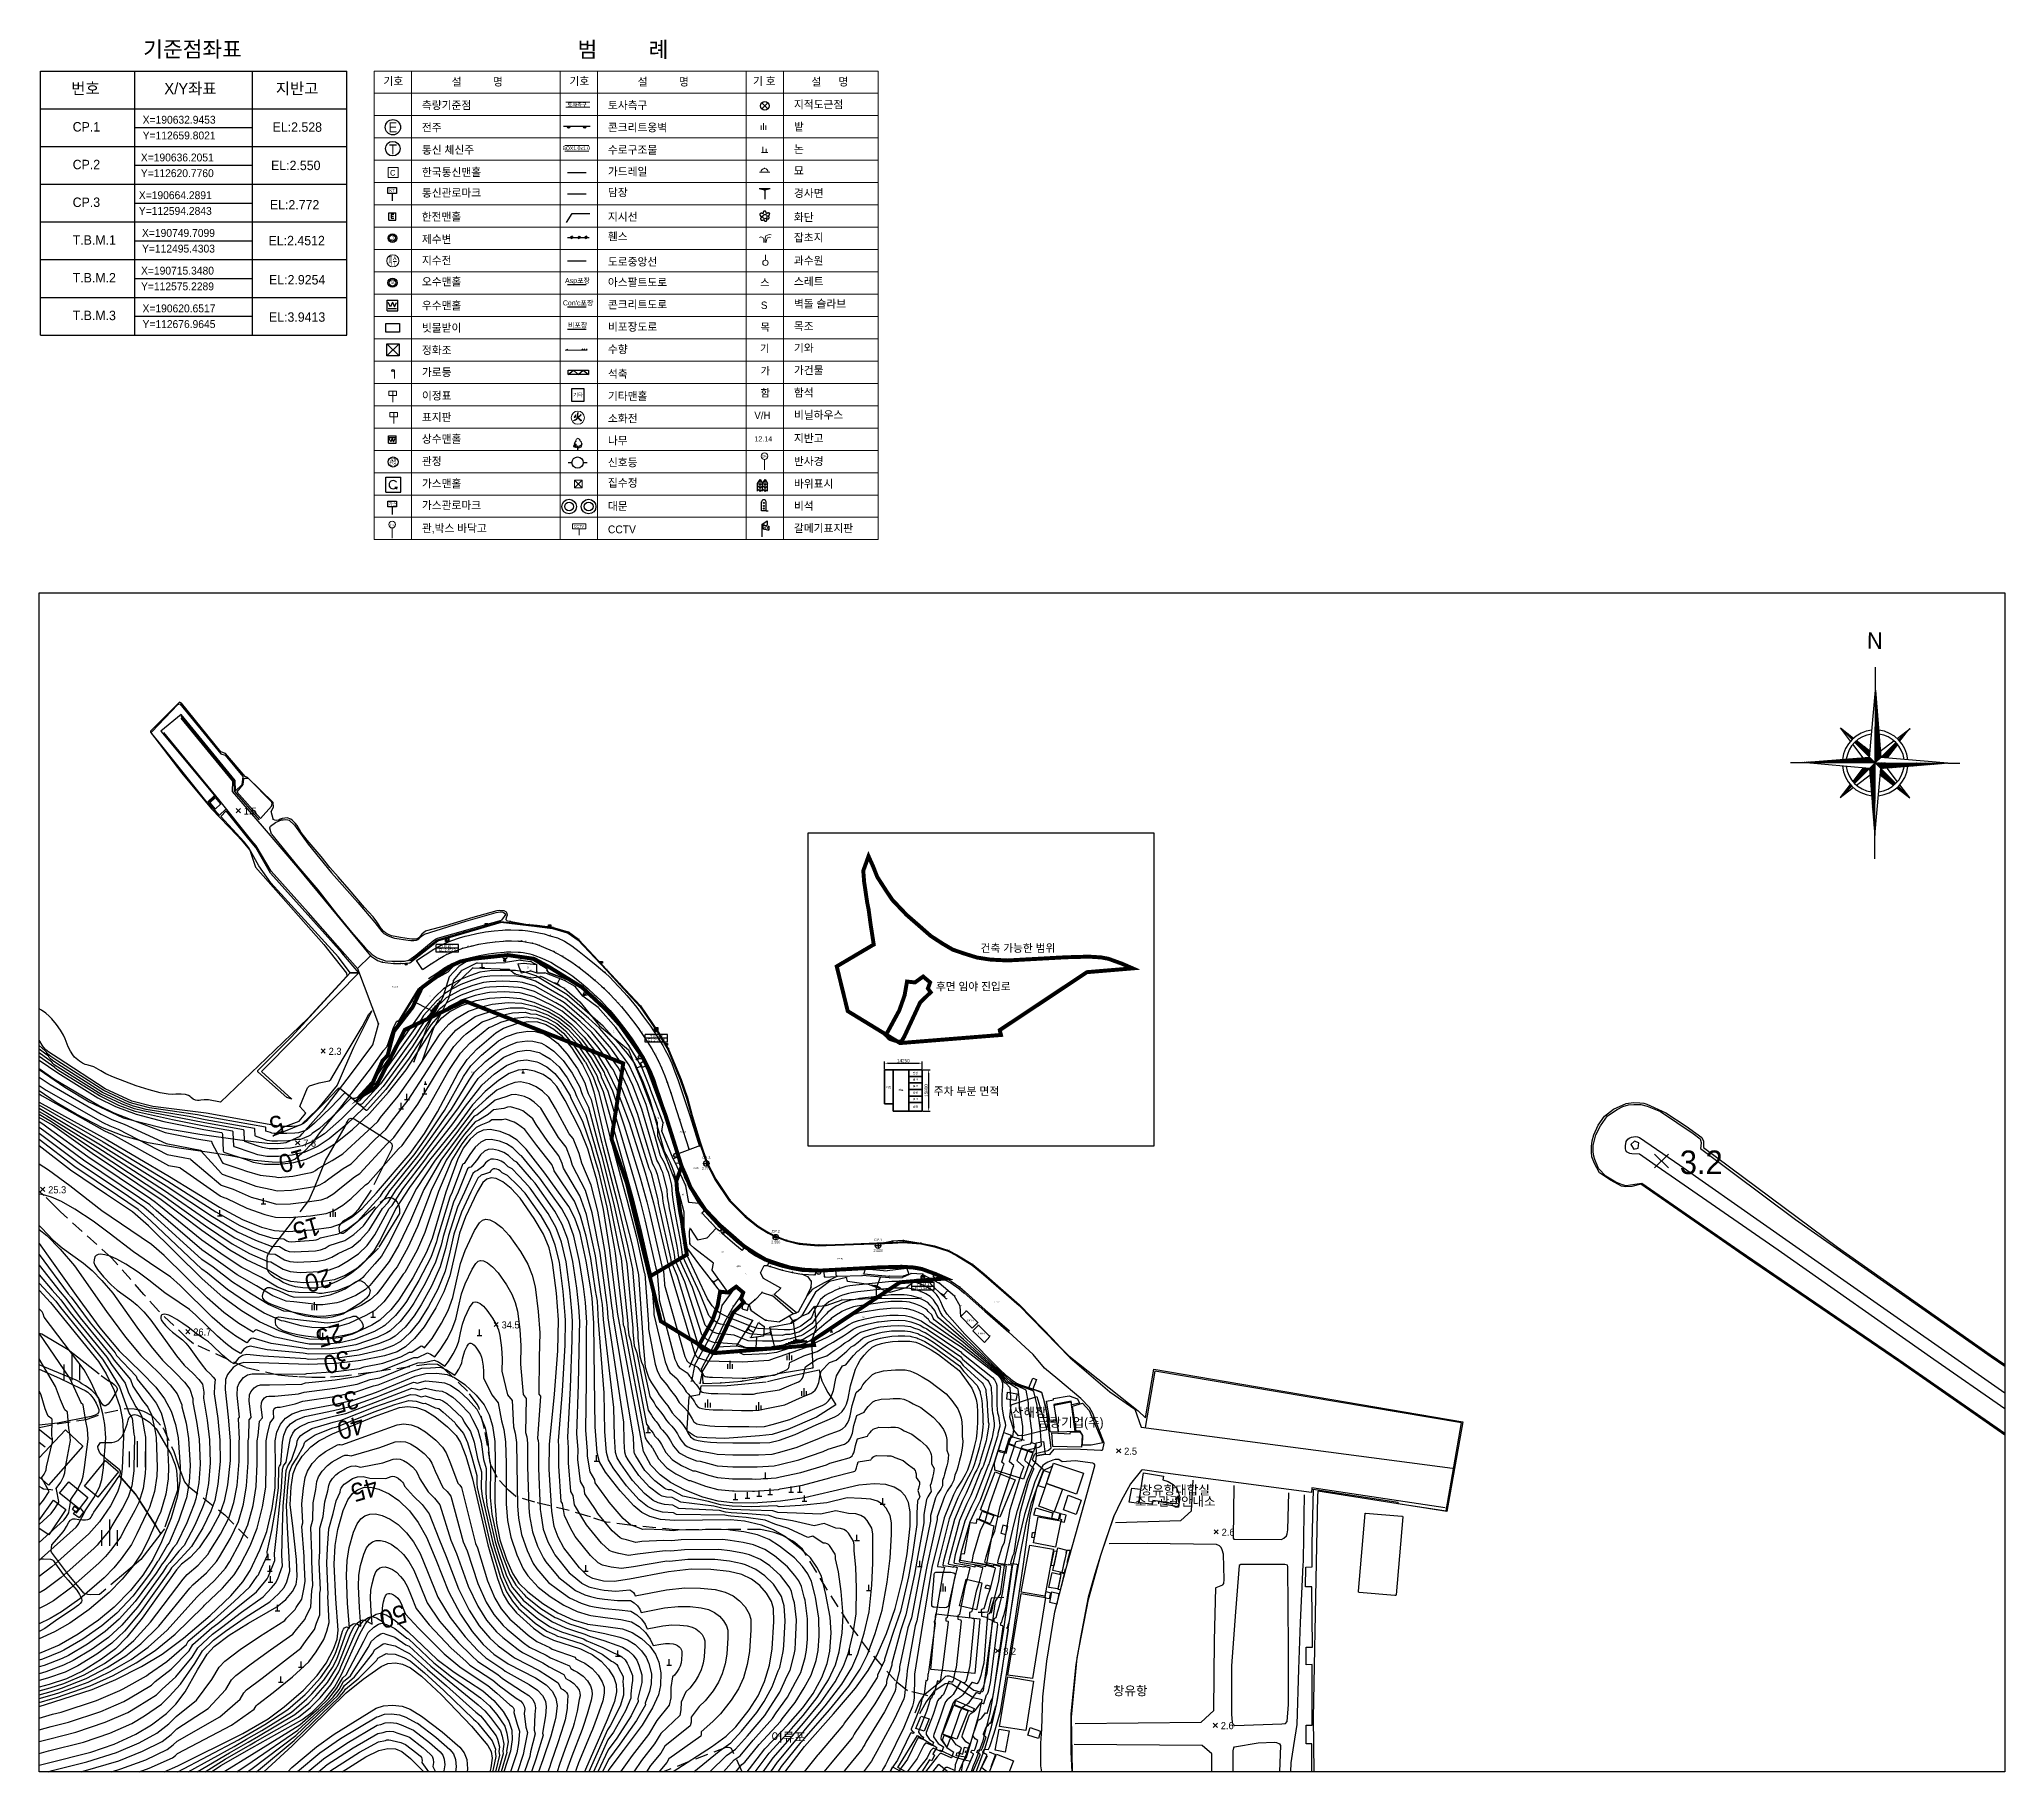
# Model space of a CAD drawing. Header units: millimetres. Extents: x 1017314 to 1767314, y 895264 to 1556514.
import ezdxf
from ezdxf.enums import TextEntityAlignment as Align

# ---------------------------------------------------------------- set-up
doc = ezdxf.new("R2010")
doc.units = ezdxf.units.MM
doc.header["$LTSCALE"] = 1000
doc.header["$PDMODE"] = 3
doc.header["$PDSIZE"] = 0.1
for name, pattern in [('15M2P5', [17.5, 15, -2.5]), ('2-2', [4, 2, -2]), ('5M2P5', [7.5, 5, -2.5]), ('CENTER', [2, 1.25, -0.25, 0.25, -0.25]), ('HIDDEN', [0.375, 0.25, -0.125])]:
    doc.linetypes.add(name, pattern=pattern)
for name, color, linetype in [('-2비포장도로', 30, 'Continuous'), ('-A.S.P포장', 216, 'Continuous'), ('-ASCON포장', 6, 'Continuous'), ("-CON'C포장", 50, 'Continuous'), ('-TEXT', 2, 'Continuous'), ('-가드레일', 65, 'FENCELINE2'), ('-갈매기표지판', 1, 'Continuous'), ('-건물', 1, 'Continuous'), ('-경계석', 87, 'Continuous'), ('-구조물', 14, 'Continuous'), ('-담장', 46, 'Continuous'), ('-대문', 3, 'Continuous'), ('-바위', 7, 'Continuous'), ('-밭', 3, 'Continuous'), ('-백색차선', 7, '2-2'), ('-석축', 8, 'Continuous'), ('-스틸그레이팅', 4, 'Continuous'), ('-옹벽', 12, 'Continuous'), ('-중앙선', 40, 'Continuous'), ('-지반고', 7, 'Continuous'), ('-현황선', 8, 'Continuous'), ('-휀스', 165, 'FENCELINE1'), ('4120', 7, 'Continuous'), ('@ 01 건축가능범위', 11, 'Continuous'), ('@ 02 후면임야진입로', 41, 'Continuous'), ('@ 03 주차', 71, 'Continuous'), ('A0013110', 1, 'Continuous'), ('A0013117', 1, 'Continuous'), ('A0023119', 1, '5M2P5'), ('AB002', 7, 'Continuous'), ('AB0101', 7, 'Continuous'), ('AE142', 1, 'Continuous'), ('AEC002', 7, 'Continuous'), ('AZ0202', 1, 'Continuous'), ('AZ0203', 1, 'Continuous'), ('AZ0205', 7, 'Continuous'), ('AZB010', 1, 'Continuous'), ('AZB012', 1, 'Continuous'), ('AZB013', 5, 'Continuous'), ('AZB014', 5, 'Continuous'), ('AZB018', 1, 'Continuous'), ('AZB024', 1, 'Continuous'), ('AZB028', 1, 'Continuous'), ('B0014111', 7, 'Continuous'), ('B0014112', 7, 'Continuous'), ('B0014116', 7, '5M2P5'), ('C0052221', 1, 'Continuous'), ('C0052231', 1, 'Continuous'), ('C0052232', 1, 'Continuous'), ('C0285311', 7, 'Continuous'), ('C0390130', 7, 'Continuous'), ('C0536117', 7, 'Continuous'), ('CE-SLOP-NATR', 8, 'Continuous'), ('D0015112', 3, '15M2P5'), ('D0015212', 3, 'Continuous'), ('DAA005', 1, 'Continuous'), ('E0082122', 5, 'Continuous'), ('F0017111', 30, 'Continuous'), ('F0017114', 7, 'Continuous'), ('F0017131', 7, 'Continuous'), ('F0027132', 7, 'Continuous'), ('F0027217', 7, 'Continuous'), ('F0047224', 7, 'Continuous'), ('H0049140', 7, 'Continuous'), ('PTLAYER', 7, 'Continuous'), ('TEXT', 2, 'Continuous'), ('x', 9, 'Continuous'), ('가스관로표지판', 2, 'Continuous'), ('가스맨홀', 2, 'Continuous'), ('관정', 5, 'Continuous'), ('광케이블', 4, 'Continuous'), ('기타맨홀', 7, 'Continuous'), ('등1', 8, 'Continuous'), ('빗물받이', 150, 'Continuous'), ('안전표지판', 5, 'Continuous'), ('연속지적도', 7, 'Continuous'), ('옹벽', 5, 'Continuous'), ('정화조', 1, 'Continuous'), ('지적표시', 1, 'Continuous'), ('통신주', 7, 'Continuous'), ('현황', 9, 'Continuous'), ('화단', 230, 'Continuous')]:
    doc.layers.add(name, color=color, linetype=linetype)
for name, color, linetype, lineweight in [('-3논밭', 3, 'Continuous', 5), ('-5수로구조물', 5, 'Continuous', 9), ('-8토사측구', 4, 'Continuous', 9), ('-과수원', 3, 'Continuous', 9), ('-바닥고', 2, 'Continuous', 9), ('-잡초지', 13, 'Continuous', 9), ('가로등', 4, 'Continuous', 9), ('과수원', 3, 'Continuous', 9), ('나무', 7, 'Continuous', 9), ('대문', 7, 'Continuous', 9), ('묘', 3, 'Continuous', 9), ('반사경', 7, 'Continuous', 9), ('밭', 3, 'Continuous', 5), ('범례', 7, 'Continuous', 9), ('상수맨홀', 5, 'Continuous', 9), ('소화전', 1, 'Continuous', 9), ('수향', 5, 'Continuous', 9), ('신호등', 7, 'Continuous', 9), ('씨씨티비(CCTV)', 7, 'Continuous', 9), ('오수맨홀', 11, 'Continuous', 9), ('우수맨홀', 3, 'Continuous', 9), ('이정표', 1, 'Continuous', 9), ('전주', 7, 'Continuous', 9), ('제수변', 5, 'Continuous', 9), ('지수전', 4, 'Continuous', 9), ('지시선', 4, 'Continuous', 9), ('집수정', 5, 'Continuous', 9), ('통신관로', 7, 'Continuous', 9), ('표지판', 7, 'Continuous', 9), ('한국통신맨홀', 7, 'Continuous', 9), ('한전맨홀', 7, 'Continuous', 9)]:
    doc.layers.add(name, color=color, linetype=linetype, lineweight=lineweight)
doc.styles.add('GHS', font='H2GPRM.TTF')
doc.styles.add('HIST', font='H2GPRM.TTF')
doc.styles.add('KSHP', font='H2GPRM.TTF')
doc.styles.add('NGSW', font='H2GPRM.TTF')
doc.styles.add('ROMANS', font='H2GPRM.TTF')
doc.styles.add('ROMANS_NGSW', font='H2GPRM.TTF', dxfattribs={"height": 1})
doc.styles.get("Standard").update_dxf_attribs({"font": 'H2GPRM.TTF'})
doc.styles.add('TEXT', font='H2GPRM.TTF')
doc.styles.add('헤드라인', font='H2HDRM.TTF')
doc.linetypes.add('FENCELINE1', pattern='A,0.25,-0.1,[133,ltypeshp.shx,S=0.1,R=0,X=-0.1,Y=0],-0.1,1', length=1.45)
doc.linetypes.add('FENCELINE2', pattern='A,0.25,-0.1,[132,ltypeshp.shx,S=0.1,R=0,X=-0.1,Y=0],-0.1,1', length=1.45)
doc.dimstyles.new('ISO-25', dxfattribs={"dimtxt": 2.5, "dimasz": 2.5, "dimexe": 1.25, "dimexo": 0.625, "dimtad": 1, "dimtxsty": 'Standard', "dimcen": 2.5, "dimadec": 0, "dimazin": 0, "dimtfac": 1, "dimtmove": 0, "dimatfit": 3, "dimfxl": 1, "dimarcsym": 0})
doc.dimstyles.get("Standard").update_dxf_attribs({"dimtxt": 0.18, "dimasz": 0.18, "dimexe": 0.18, "dimexo": 0.0625, "dimgap": 0.09, "dimtad": 0, "dimtih": 1, "dimtoh": 1, "dimdec": 4, "dimzin": 0, "dimdsep": 46, "dimtxsty": 'Standard', "dimcen": 0.09, "dimadec": 0, "dimazin": 0, "dimtfac": 1, "dimtdec": 4, "dimtofl": 0, "dimtmove": 0, "dimatfit": 3, "dimfxl": 1, "dimtolj": 1, "dimtzin": 0, "dimarcsym": 0})
pattern_1 = [(134.72400333, (-19916.12662, -17055.15711), (-0.04569057837, -0.04525249757), [])]

# ---------------------------------------------------------------- blocks, each defined once
blk = doc.blocks.new('AEC002')
at = {"layer": 'AEC002'}
for p, q in [((-1, 2), (1, 2)), ((-1, 0.8), (-1, 2)), ((1, 0.8), (-1, 0.8)), ((0, 2), (0, 0)), ((1, 2), (1, 0.8))]:
    blk.add_line(p, q, dxfattribs=at)
blk = doc.blocks.new('AB002')
at = {"layer": 'AB002'}
for p, q in [((-1, 0), (1, 0)), ((0, 0), (0, 2))]:
    blk.add_line(p, q, dxfattribs=at)
blk = doc.blocks.new('AZ0202')
at = {"layer": 'AZ0202'}
blk.add_circle((0, 0), 1.57, dxfattribs=at)
at = {"layer": 'AZ0202', "style": 'KSHP'}
blk.add_text('E', height=2.1, dxfattribs=at).set_placement((0, 0), align=Align.MIDDLE)
blk = doc.blocks.new('AZ0205')
at = {"layer": 'AZ0205'}
for p, q in [((-0.433, 0.27), (-0.416, 0.247)), ((-0.103, 0.267), (-0.433, 0.27)), ((-0.416, 0.247), (-0.323, 0.21)), ((-0.323, 0.21), (-0.273, 0.227)), ((-0.203, 0.034), (-0.299, -0.063)), ((-0.273, 0.227), (-0.226, 0.23)), ((-0.226, 0.23), (-0.076, 0.234)), ((-0.219, -0.046), (-0.149, 0.02)), ((-0.123, 0.137), (-0.203, 0.034)), ((-0.149, 0.02), (-0.099, -0.023)), ((-0.076, 0.227), (-0.123, 0.137)), ((-0.123, 0.04), (-0.039, 0.15)), ((-0.069, -0.01), (-0.123, 0.04)), ((-0.069, 0.27), (-0.103, 0.267)), ((-0.076, 0.234), (-0.076, 0.227)), ((-0.059, 0.28), (-0.069, 0.27)), ((-0.033, 0.28), (-0.059, 0.28)), ((-0.039, 0.15), (-0.013, 0.207)), ((-0.003, 0.267), (-0.033, 0.28)), ((-0.013, 0.207), (0.024, 0.24)), ((0.024, 0.25), (-0.003, 0.267)), ((0.024, 0.24), (0.024, 0.25)), ((0.091, 0.454), (0.087, 0.44)), ((0.087, 0.44), (0.184, 0.387)), ((0.107, 0.457), (0.091, 0.454)), ((0.151, 0.454), (0.107, 0.457)), ((0.237, 0.43), (0.151, 0.454)), ((0.184, 0.387), (0.201, 0.37)), ((0.201, 0.37), (0.207, 0.347)), ((0.207, 0.347), (0.207, -0.04)), ((0.264, 0.42), (0.237, 0.43)), ((0.281, 0.404), (0.264, 0.42)), ((0.267, -0.046), (0.271, 0.25)), ((0.271, 0.25), (0.281, 0.404)), ((-0.486, -0.203), (-0.493, -0.22)), ((-0.493, -0.22), (-0.446, -0.203)), ((-0.396, -0.143), (-0.486, -0.203)), ((-0.446, -0.203), (-0.343, -0.14)), ((-0.299, -0.063), (-0.396, -0.143)), ((-0.343, -0.14), (-0.219, -0.046)), ((-0.099, -0.023), (0.031, -0.173)), ((-0.026, -0.036), (-0.069, -0.01)), ((-0.006, -0.04), (-0.026, -0.036)), ((0.031, -0.07), (-0.006, -0.04)), ((0.067, -0.123), (0.031, -0.07)), ((0.031, -0.173), (0.054, -0.176)), ((0.054, -0.176), (0.067, -0.166)), ((0.067, -0.166), (0.067, -0.123)), ((0.207, -0.04), (0.207, -0.43)), ((0.207, -0.43), (0.214, -0.486)), ((0.214, -0.486), (0.231, -0.493)), ((0.231, -0.493), (0.251, -0.463)), ((0.251, -0.463), (0.267, -0.343)), ((0.267, -0.343), (0.267, -0.046))]:
    blk.add_line(p, q, dxfattribs=at)
blk.add_circle((0, 0), 0.75, dxfattribs=at)
blk = doc.blocks.new('갈메기표지판.')
at = {"layer": '-갈매기표지판'}
blk.add_hatch(color=256, dxfattribs=at).paths.add_polyline_path([(-0.5, 1.8), (0.2, 1.4), (-0.5, 1), (-0.2, 1), (0.5, 1.4), (-0.2, 1.8)])
for points in [[(-1, 2), (1, 2), (1, 0.8), (-1, 0.8), (-1, 2)], [(-0.5, 1.8), (-0.2, 1.8)], [(-0.5, 1.8), (0.2, 1.4), (-0.5, 1)], [(-0.5, 1), (-0.2, 1)], [(-0.2, 1.8), (0.5, 1.4), (-0.2, 1)], [(0, 0.8), (0, 0)]]:
    blk.add_lwpolyline(points, dxfattribs=at)
blk = doc.blocks.new('SLOPE')
at = {"color": 0}
blk.add_line((0.1625, 0), (1, 0), dxfattribs=at)
at = {"color": 0, "flags": 128}
for points in [[(0.0325, -0.5), (0.0325, 0.5)], [(0.065, -0.38), (0.065, 0.38)], [(0.0975, -0.26), (0.0975, 0.26)], [(0.13, -0.14), (0.13, 0.14)], [(0.1625, -0.04), (0.1625, 0.04)]]:
    blk.add_lwpolyline(points, dxfattribs=at)
blk = doc.blocks.new('C0285311')
at = {"layer": 'C0285311', "color": 0}
for p, q in [((-3.024, 0.014), (2.976, 0.014)), ((-0.024, 0.014), (-0.024, 7.514))]:
    blk.add_line(p, q, dxfattribs=at)
blk = doc.blocks.new('F0027217')
at = {"layer": 'F0027217', "color": 0}
for p, q in [((-2.652, 2.652), (2.652, -2.652)), ((-2.652, -2.652), (2.652, 2.652))]:
    blk.add_line(p, q, dxfattribs=at)
blk = doc.blocks.new('D0015212')
at = {"layer": 'D0015212', "color": 0}
for p, q in [((-3.077, -4.058), (-3.077, 1.942)), ((-0.077, -4.058), (-0.077, 5.942)), ((2.923, -4.058), (2.923, 1.942))]:
    blk.add_line(p, q, dxfattribs=at)
blk = doc.blocks.new('ns')
h = blk.add_hatch()
h.set_pattern_fill('ANSI31', color=256, scale=0.020254, angle=210.907, style=0)
h.set_pattern_definition(pattern_1)
h.paths.add_polyline_path([(0, 0), (0.07, 15.41), (1.2, 1.19)])
h = blk.add_hatch()
h.set_pattern_fill('ANSI31', color=256, scale=0.020254, angle=210.907, style=0)
h.set_pattern_definition(pattern_1)
h.paths.add_polyline_path([(-3.93, 4.76, 0.022421), (-4.35, 4.39), (-1.19, 1.2), (-1.07, 2.53)])
h.paths.add_polyline_path([(-7.34, 7.42), (-4.91, 4.96, -0.016035), (-4.59, 5.27)])
h = blk.add_hatch()
h.set_pattern_fill('ANSI31', color=256, scale=0.020254, angle=210.907, style=0)
h.set_pattern_definition(pattern_1)
h.paths.add_polyline_path([(4.76, 3.93, 0.022421), (4.39, 4.35), (1.2, 1.19), (2.53, 1.07)])
h.paths.add_polyline_path([(7.42, 7.34), (4.96, 4.91, -0.016035), (5.27, 4.59)])
h = blk.add_hatch()
h.set_pattern_fill('ANSI31', color=256, scale=0.020254, angle=210.907, style=0)
h.set_pattern_definition(pattern_1)
h.paths.add_polyline_path([(0, 0), (-1.19, 1.2), (-15.41, 0.07)])
h = blk.add_hatch()
h.set_pattern_fill('ANSI31', color=256, scale=0.020254, angle=210.907, style=0)
h.set_pattern_definition(pattern_1)
h.paths.add_polyline_path([(-1.2, -1.19), (-2.53, -1.07), (-4.76, -3.93, 0.022421), (-4.39, -4.35)])
h.paths.add_polyline_path([(-7.42, -7.34), (-4.96, -4.91, -0.016035), (-5.27, -4.59)])
h = blk.add_hatch()
h.set_pattern_fill('ANSI31', color=256, scale=0.020254, angle=210.907, style=0)
h.set_pattern_definition(pattern_1)
h.paths.add_polyline_path([(0, 0), (-1.2, -1.19), (-0.07, -15.41)])
h = blk.add_hatch()
h.set_pattern_fill('ANSI31', color=256, scale=0.020254, angle=210.907, style=0)
h.set_pattern_definition(pattern_1)
h.paths.add_polyline_path([(0, 0), (1.19, -1.2), (15.41, -0.07)])
h = blk.add_hatch()
h.set_pattern_fill('ANSI31', color=256, scale=0.020254, angle=210.907, style=0)
h.set_pattern_definition(pattern_1)
h.paths.add_polyline_path([(1.19, -1.2), (1.07, -2.53), (3.93, -4.76, 0.022421), (4.35, -4.39)])
h.paths.add_polyline_path([(7.34, -7.42), (4.91, -4.96, -0.016035), (4.59, -5.27)])
for p, q in [((-1.19, 1.2), (0.07, 15.41)), ((0, 0), (0.07, 15.41)), ((0.07, 15.41), (1.2, 1.19)), ((-7.34, 7.42), (-4.91, 4.96)), ((-7.34, 7.42), (-4.59, 5.27)), ((-5.22, 4.64), (-7.34, 7.42)), ((-4.35, 4.39), (4.35, -4.39)), ((-3.93, 4.76), (-1.07, 2.53)), ((1.09, 2.52), (3.98, 4.72)), ((1.2, 1.19), (4.39, 4.35)), ((4.64, 5.22), (7.42, 7.34)), ((4.96, 4.91), (7.42, 7.34)), ((-15.41, 0.07), (-1.19, 1.2)), ((-15.41, 0.07), (15.41, -0.07)), ((-1.2, -1.19), (-15.41, 0.07)), ((-2.52, 1.09), (-4.72, 3.98)), ((-4.39, -4.35), (0, 0)), ((-0.07, -15.41), (0, 0)), ((1.2, 1.19), (0, 0)), ((15.41, -0.07), (1.2, 1.19)), ((4.76, 3.93), (2.53, 1.07)), ((-2.53, -1.07), (-4.76, -3.93)), ((-3.98, -4.72), (-1.09, -2.52)), ((-1.2, -1.19), (-0.07, -15.41)), ((-0.07, -15.41), (1.19, -1.2)), ((1.07, -2.53), (3.93, -4.76)), ((15.41, -0.07), (1.19, -1.2)), ((4.72, -3.98), (2.52, -1.09)), ((-5.27, -4.59), (-7.42, -7.34)), ((-7.42, -7.34), (-4.96, -4.91)), ((-7.42, -7.34), (-4.64, -5.22)), ((4.59, -5.27), (7.34, -7.42)), ((4.91, -4.96), (7.34, -7.42)), ((7.34, -7.42), (5.22, -4.64))]:
    blk.add_line(p, q)
at = {"ltscale": 10}
for points in [[(0.08, 15.34), (0.08, 20.29)], [(-17.97, 0.07), (-15.41, 0.07)], [(15.41, -0.07), (17.97, -0.07)], [(-0.07, -20.36), (-0.07, -15.41)]]:
    blk.add_lwpolyline(points, dxfattribs=at)
for radius, start, end in [(6.98, 95.5602, 173.8878), (6.17, 96.9693, 172.4787), (6.98, 5.5602, 83.8878), (6.17, 6.9693, 82.4787), (6.98, 185.5602, 263.8878), (6.17, 186.9693, 262.4787), (6.98, 275.5602, 353.8878), (6.17, 276.9693, 352.4787)]:
    blk.add_arc((0, 0), radius, start, end)
at = {"color": 3, "style": 'ROMANS'}
blk.add_text('N', height=3.5, rotation=179.724, dxfattribs=at).set_placement((1.59, 27.69))
blk = doc.blocks.new('-대문')
at = {"layer": '-대문'}
for major_axis, start_param, end_param in [((-0.265, 0.265), 3.926991, 10.210176), ((0.159, 0.159), 5.497787, 11.780972)]:
    blk.add_ellipse((145006.77, 296621.68, 30.28), major_axis=major_axis, ratio=1, start_param=start_param, end_param=end_param, dxfattribs=at)
blk = doc.blocks.new('대문')
at = {"layer": 'D0015112'}
blk.add_blockref('-대문', (-145006.76, -296621.67), dxfattribs=at)
blk = doc.blocks.new('가로등')
at = {"layer": '가로등'}
for p, q in [((-0.4, 1), (0, 1)), ((0, 1), (0, 0))]:
    blk.add_line(p, q, dxfattribs=at)
at = {"layer": '가로등', "flags": 128}
blk.add_lwpolyline([(0, 1, 0.098), (-0.02, 1.08, 0.098), (-0.06, 1.14, 0.098), (-0.12, 1.18, 0.098), (-0.2, 1.2, 0.098), (-0.28, 1.18, 0.098), (-0.34, 1.14, 0.098), (-0.38, 1.08, 0.098), (-0.4, 1, 0.098)], format="xyb", dxfattribs=at)
blk = doc.blocks.new('화단')
at = {"layer": '화단', "color": 3}
blk.add_polyline3d([(0.66, 0.42, 0), (0.66, 0.42, 0), (0.66, 0.42, 0), (0.66, 0.42, 0), (0.65, 0.42, 0), (0.65, 0.42, 0), (0.65, 0.42, 0), (0.65, 0.42, 0), (0.65, 0.42, 0), (0.64, 0.42, 0), (0.64, 0.42, 0), (0.64, 0.43, 0), (0.63, 0.43, 0), (0.63, 0.43, 0), (0.62, 0.43, 0), (0.62, 0.43, 0), (0.61, 0.44, 0), (0.61, 0.44, 0), (0.6, 0.44, 0), (0.59, 0.45, 0), (0.59, 0.45, 0), (0.58, 0.45, 0), (0.57, 0.46, 0), (0.56, 0.46, 0), (0.55, 0.47, 0), (0.55, 0.47, 0), (0.55, 0.47, 0), (0.54, 0.47, 0), (0.53, 0.48, 0), (0.52, 0.48, 0), (0.51, 0.48, 0), (0.5, 0.49, 0), (0.49, 0.49, 0), (0.48, 0.49, 0), (0.47, 0.49, 0), (0.46, 0.49, 0), (0.45, 0.49, 0), (0.44, 0.49, 0), (0.44, 0.49, 0), (0.43, 0.49, 0), (0.42, 0.49, 0), (0.41, 0.49, 0), (0.4, 0.49, 0), (0.39, 0.48, 0), (0.38, 0.48, 0), (0.37, 0.48, 0), (0.36, 0.47, 0), (0.35, 0.47, 0), (0.34, 0.46, 0), (0.33, 0.46, 0), (0.32, 0.45, 0), (0.31, 0.45, 0), (0.31, 0.45, 0), (0.3, 0.44, 0), (0.29, 0.44, 0), (0.28, 0.43, 0), (0.27, 0.43, 0), (0.27, 0.43, 0), (0.26, 0.43, 0), (0.25, 0.42, 0), (0.24, 0.42, 0), (0.24, 0.42, 0), (0.23, 0.42, 0), (0.22, 0.43, 0), (0.22, 0.43, 0), (0.21, 0.43, 0), (0.21, 0.44, 0), (0.2, 0.44, 0), (0.2, 0.45, 0), (0.19, 0.45, 0), (0.19, 0.46, 0), (0.19, 0.47, 0), (0.18, 0.47, 0), (0.18, 0.48, 0), (0.18, 0.49, 0), (0.18, 0.5, 0), (0.17, 0.52, 0), (0.17, 0.53, 0), (0.17, 0.53, 0), (0.17, 0.54, 0), (0.17, 0.55, 0), (0.17, 0.56, 0), (0.17, 0.57, 0), (0.16, 0.59, 0), (0.16, 0.6, 0), (0.16, 0.61, 0), (0.15, 0.62, 0), (0.15, 0.63, 0), (0.14, 0.63, 0), (0.14, 0.64, 0), (0.14, 0.65, 0), (0.13, 0.66, 0), (0.12, 0.67, 0), (0.12, 0.68, 0), (0.11, 0.68, 0), (0.11, 0.69, 0), (0.1, 0.7, 0), (0.09, 0.7, 0), (0.09, 0.71, 0), (0.08, 0.71, 0), (0.07, 0.72, 0), (0.06, 0.72, 0), (0.05, 0.73, 0), (0.04, 0.73, 0), (0.04, 0.73, 0), (0.03, 0.74, 0), (0.03, 0.74, 0), (0.02, 0.74, 0), (0.01, 0.75, 0), (0, 0.75, 0), (-0.01, 0.75, 0), (-0.02, 0.75, 0), (-0.03, 0.75, 0), (-0.03, 0.75, 0), (-0.04, 0.75, 0), (-0.05, 0.75, 0), (-0.06, 0.75, 0), (-0.07, 0.75, 0), (-0.07, 0.75, 0), (-0.08, 0.75, 0), (-0.09, 0.75, 0), (-0.1, 0.74, 0), (-0.11, 0.74, 0), (-0.11, 0.74, 0), (-0.12, 0.73, 0), (-0.13, 0.73, 0), (-0.13, 0.72, 0), (-0.14, 0.72, 0), (-0.15, 0.71, 0), (-0.16, 0.7, 0), (-0.16, 0.7, 0), (-0.16, 0.7, 0), (-0.17, 0.69, 0), (-0.18, 0.68, 0), (-0.18, 0.68, 0), (-0.19, 0.67, 0), (-0.19, 0.66, 0), (-0.2, 0.66, 0), (-0.2, 0.65, 0), (-0.2, 0.64, 0), (-0.21, 0.63, 0), (-0.21, 0.62, 0), (-0.21, 0.62, 0), (-0.22, 0.61, 0), (-0.22, 0.6, 0), (-0.22, 0.59, 0), (-0.22, 0.58, 0), (-0.22, 0.57, 0), (-0.22, 0.56, 0), (-0.22, 0.55, 0), (-0.22, 0.54, 0), (-0.22, 0.53, 0), (-0.22, 0.52, 0), (-0.22, 0.51, 0), (-0.22, 0.5, 0), (-0.22, 0.49, 0), (-0.22, 0.49, 0), (-0.22, 0.48, 0), (-0.22, 0.47, 0), (-0.22, 0.46, 0), (-0.22, 0.46, 0), (-0.22, 0.45, 0), (-0.22, 0.44, 0), (-0.22, 0.43, 0), (-0.22, 0.43, 0), (-0.23, 0.42, 0), (-0.23, 0.42, 0), (-0.23, 0.41, 0), (-0.24, 0.41, 0), (-0.24, 0.41, 0), (-0.25, 0.41, 0), (-0.25, 0.4, 0), (-0.26, 0.4, 0), (-0.27, 0.4, 0), (-0.27, 0.4, 0), (-0.28, 0.4, 0), (-0.29, 0.4, 0), (-0.3, 0.41, 0), (-0.31, 0.41, 0), (-0.32, 0.41, 0), (-0.33, 0.42, 0), (-0.34, 0.42, 0), (-0.34, 0.42, 0), (-0.35, 0.43, 0), (-0.37, 0.43, 0), (-0.38, 0.43, 0), (-0.39, 0.44, 0), (-0.4, 0.44, 0), (-0.41, 0.44, 0), (-0.42, 0.44, 0), (-0.43, 0.45, 0), (-0.44, 0.45, 0), (-0.45, 0.45, 0), (-0.46, 0.45, 0), (-0.47, 0.45, 0), (-0.48, 0.45, 0), (-0.49, 0.45, 0), (-0.5, 0.45, 0), (-0.51, 0.45, 0), (-0.52, 0.44, 0), (-0.53, 0.44, 0), (-0.54, 0.44, 0), (-0.55, 0.44, 0), (-0.56, 0.43, 0), (-0.57, 0.43, 0), (-0.57, 0.43, 0), (-0.58, 0.42, 0), (-0.59, 0.42, 0), (-0.59, 0.42, 0), (-0.6, 0.41, 0), (-0.61, 0.4, 0), (-0.61, 0.4, 0), (-0.62, 0.39, 0), (-0.63, 0.39, 0), (-0.63, 0.38, 0), (-0.64, 0.38, 0), (-0.64, 0.37, 0), (-0.65, 0.36, 0), (-0.65, 0.35, 0), (-0.66, 0.35, 0), (-0.66, 0.34, 0), (-0.66, 0.33, 0), (-0.67, 0.33, 0), (-0.67, 0.32, 0), (-0.67, 0.31, 0), (-0.67, 0.3, 0), (-0.67, 0.29, 0), (-0.68, 0.29, 0), (-0.68, 0.28, 0), (-0.68, 0.27, 0), (-0.68, 0.26, 0), (-0.67, 0.25, 0), (-0.67, 0.24, 0), (-0.67, 0.23, 0), (-0.67, 0.23, 0), (-0.67, 0.22, 0), (-0.67, 0.21, 0), (-0.66, 0.2, 0), (-0.66, 0.19, 0), (-0.66, 0.19, 0), (-0.65, 0.18, 0), (-0.65, 0.17, 0), (-0.65, 0.16, 0), (-0.64, 0.15, 0), (-0.63, 0.14, 0), (-0.63, 0.14, 0), (-0.62, 0.13, 0), (-0.62, 0.12, 0), (-0.61, 0.12, 0), (-0.6, 0.11, 0), (-0.59, 0.1, 0), (-0.59, 0.1, 0), (-0.58, 0.09, 0), (-0.57, 0.08, 0), (-0.56, 0.08, 0), (-0.55, 0.07, 0), (-0.54, 0.07, 0), (-0.53, 0.06, 0), (-0.52, 0.06, 0), (-0.51, 0.05, 0), (-0.51, 0.05, 0), (-0.5, 0.05, 0), (-0.49, 0.04, 0), (-0.48, 0.04, 0), (-0.47, 0.03, 0), (-0.46, 0.03, 0), (-0.45, 0.02, 0), (-0.45, 0.02, 0), (-0.44, 0.01, 0), (-0.44, 0.01, 0), (-0.44, 0, 0), (-0.43, -0.01, 0), (-0.43, -0.01, 0), (-0.43, -0.02, 0), (-0.43, -0.02, 0), (-0.43, -0.03, 0), (-0.43, -0.04, 0), (-0.43, -0.05, 0), (-0.44, -0.05, 0), (-0.44, -0.06, 0), (-0.45, -0.07, 0), (-0.45, -0.08, 0), (-0.46, -0.08, 0), (-0.46, -0.09, 0), (-0.47, -0.1, 0), (-0.48, -0.11, 0), (-0.48, -0.11, 0), (-0.49, -0.12, 0), (-0.5, -0.12, 0), (-0.51, -0.13, 0), (-0.51, -0.14, 0), (-0.52, -0.15, 0), (-0.53, -0.16, 0), (-0.53, -0.17, 0), (-0.54, -0.18, 0), (-0.55, -0.18, 0), (-0.55, -0.19, 0), (-0.56, -0.2, 0), (-0.56, -0.21, 0), (-0.56, -0.22, 0), (-0.57, -0.23, 0), (-0.57, -0.24, 0), (-0.57, -0.25, 0), (-0.57, -0.26, 0), (-0.57, -0.26, 0), (-0.58, -0.27, 0), (-0.58, -0.28, 0), (-0.58, -0.29, 0), (-0.58, -0.3, 0), (-0.57, -0.31, 0), (-0.57, -0.32, 0), (-0.57, -0.33, 0), (-0.57, -0.33, 0), (-0.57, -0.34, 0), (-0.57, -0.35, 0), (-0.56, -0.36, 0), (-0.56, -0.36, 0), (-0.56, -0.37, 0), (-0.55, -0.38, 0), (-0.55, -0.39, 0), (-0.54, -0.4, 0), (-0.54, -0.4, 0), (-0.53, -0.41, 0), (-0.53, -0.42, 0), (-0.52, -0.42, 0), (-0.52, -0.43, 0), (-0.51, -0.44, 0), (-0.5, -0.44, 0), (-0.5, -0.45, 0), (-0.49, -0.45, 0), (-0.48, -0.46, 0), (-0.47, -0.46, 0), (-0.46, -0.47, 0), (-0.45, -0.47, 0), (-0.44, -0.48, 0), (-0.43, -0.48, 0), (-0.42, -0.49, 0), (-0.41, -0.49, 0), (-0.41, -0.49, 0), (-0.4, -0.49, 0), (-0.39, -0.5, 0), (-0.38, -0.5, 0), (-0.37, -0.5, 0), (-0.36, -0.5, 0), (-0.35, -0.5, 0), (-0.35, -0.5, 0), (-0.34, -0.5, 0), (-0.33, -0.5, 0), (-0.32, -0.5, 0), (-0.31, -0.5, 0), (-0.3, -0.5, 0), (-0.29, -0.5, 0), (-0.28, -0.5, 0), (-0.28, -0.49, 0), (-0.27, -0.49, 0), (-0.26, -0.49, 0), (-0.25, -0.49, 0), (-0.25, -0.48, 0), (-0.24, -0.48, 0), (-0.23, -0.47, 0), (-0.23, -0.47, 0), (-0.22, -0.46, 0), (-0.21, -0.45, 0), (-0.21, -0.45, 0), (-0.21, -0.45, 0), (-0.2, -0.44, 0), (-0.19, -0.44, 0), (-0.19, -0.43, 0), (-0.18, -0.43, 0), (-0.18, -0.42, 0), (-0.17, -0.42, 0), (-0.17, -0.42, 0), (-0.16, -0.41, 0), (-0.16, -0.41, 0), (-0.15, -0.41, 0), (-0.15, -0.41, 0), (-0.14, -0.41, 0), (-0.14, -0.41, 0), (-0.13, -0.42, 0), (-0.13, -0.42, 0), (-0.13, -0.42, 0), (-0.12, -0.43, 0), (-0.12, -0.43, 0), (-0.11, -0.44, 0), (-0.11, -0.44, 0), (-0.11, -0.45, 0), (-0.1, -0.46, 0), (-0.1, -0.46, 0), (-0.1, -0.47, 0), (-0.1, -0.48, 0), (-0.1, -0.48, 0), (-0.09, -0.49, 0), (-0.09, -0.5, 0), (-0.09, -0.51, 0), (-0.08, -0.52, 0), (-0.08, -0.52, 0), (-0.08, -0.53, 0), (-0.07, -0.54, 0), (-0.07, -0.55, 0), (-0.06, -0.55, 0), (-0.06, -0.56, 0), (-0.05, -0.57, 0), (-0.05, -0.57, 0), (-0.04, -0.58, 0), (-0.04, -0.58, 0), (-0.03, -0.59, 0), (-0.03, -0.59, 0), (-0.02, -0.6, 0), (-0.02, -0.6, 0), (-0.01, -0.61, 0), (-0.01, -0.61, 0), (0, -0.61, 0), (0.01, -0.62, 0), (0.01, -0.62, 0), (0.02, -0.62, 0), (0.03, -0.62, 0), (0.03, -0.62, 0), (0.03, -0.63, 0), (0.04, -0.63, 0), (0.05, -0.63, 0), (0.06, -0.63, 0), (0.06, -0.63, 0), (0.07, -0.63, 0), (0.08, -0.63, 0), (0.08, -0.63, 0), (0.09, -0.63, 0), (0.1, -0.63, 0), (0.11, -0.63, 0), (0.11, -0.63, 0), (0.12, -0.62, 0), (0.13, -0.62, 0), (0.13, -0.62, 0), (0.14, -0.62, 0), (0.15, -0.61, 0), (0.16, -0.61, 0), (0.16, -0.61, 0), (0.17, -0.6, 0), (0.18, -0.6, 0), (0.19, -0.6, 0), (0.19, -0.59, 0), (0.2, -0.59, 0), (0.21, -0.58, 0), (0.21, -0.58, 0), (0.21, -0.57, 0), (0.22, -0.57, 0), (0.23, -0.56, 0), (0.23, -0.56, 0), (0.24, -0.55, 0), (0.24, -0.54, 0), (0.25, -0.54, 0), (0.25, -0.53, 0), (0.26, -0.52, 0), (0.26, -0.52, 0), (0.26, -0.51, 0), (0.27, -0.5, 0), (0.27, -0.5, 0), (0.27, -0.49, 0), (0.27, -0.48, 0), (0.28, -0.47, 0), (0.28, -0.46, 0), (0.28, -0.46, 0), (0.28, -0.45, 0), (0.28, -0.44, 0), (0.28, -0.43, 0), (0.28, -0.42, 0), (0.28, -0.41, 0), (0.28, -0.4, 0), (0.27, -0.39, 0), (0.27, -0.39, 0), (0.27, -0.38, 0), (0.27, -0.37, 0), (0.27, -0.37, 0), (0.27, -0.36, 0), (0.27, -0.35, 0), (0.27, -0.34, 0), (0.27, -0.34, 0), (0.27, -0.33, 0), (0.27, -0.33, 0), (0.27, -0.32, 0), (0.27, -0.32, 0), (0.28, -0.31, 0), (0.28, -0.31, 0), (0.28, -0.31, 0), (0.28, -0.3, 0), (0.29, -0.3, 0), (0.29, -0.3, 0), (0.29, -0.3, 0), (0.3, -0.3, 0), (0.3, -0.3, 0), (0.31, -0.3, 0), (0.31, -0.3, 0), (0.32, -0.3, 0), (0.33, -0.3, 0), (0.33, -0.31, 0), (0.33, -0.31, 0), (0.34, -0.31, 0), (0.35, -0.31, 0), (0.35, -0.31, 0), (0.36, -0.31, 0), (0.37, -0.31, 0), (0.37, -0.32, 0), (0.38, -0.32, 0), (0.39, -0.32, 0), (0.39, -0.32, 0), (0.4, -0.32, 0), (0.41, -0.32, 0), (0.41, -0.32, 0), (0.42, -0.31, 0), (0.43, -0.31, 0), (0.43, -0.31, 0), (0.44, -0.31, 0), (0.45, -0.31, 0), (0.46, -0.31, 0), (0.46, -0.3, 0), (0.47, -0.3, 0), (0.48, -0.3, 0), (0.48, -0.29, 0), (0.49, -0.29, 0), (0.5, -0.28, 0), (0.5, -0.28, 0), (0.5, -0.28, 0), (0.51, -0.28, 0), (0.52, -0.27, 0), (0.52, -0.27, 0), (0.53, -0.26, 0), (0.54, -0.25, 0), (0.54, -0.25, 0), (0.55, -0.24, 0), (0.55, -0.24, 0), (0.55, -0.23, 0), (0.56, -0.22, 0), (0.56, -0.22, 0), (0.57, -0.21, 0), (0.57, -0.2, 0), (0.57, -0.2, 0), (0.57, -0.19, 0), (0.57, -0.18, 0), (0.58, -0.17, 0), (0.58, -0.16, 0), (0.58, -0.16, 0), (0.58, -0.15, 0), (0.58, -0.14, 0), (0.58, -0.13, 0), (0.58, -0.12, 0), (0.58, -0.11, 0), (0.58, -0.1, 0), (0.58, -0.1, 0), (0.58, -0.09, 0), (0.57, -0.08, 0), (0.57, -0.07, 0), (0.57, -0.06, 0), (0.57, -0.06, 0), (0.56, -0.05, 0), (0.56, -0.04, 0), (0.56, -0.03, 0), (0.56, -0.02, 0), (0.55, -0.02, 0), (0.55, -0.01, 0), (0.54, 0, 0), (0.54, 0, 0), (0.54, 0.01, 0), (0.53, 0.02, 0), (0.53, 0.02, 0), (0.52, 0.03, 0), (0.52, 0.03, 0), (0.51, 0.04, 0), (0.5, 0.04, 0), (0.5, 0.05, 0), (0.49, 0.05, 0), (0.49, 0.06, 0), (0.48, 0.06, 0), (0.47, 0.06, 0), (0.47, 0.06, 0), (0.46, 0.07, 0), (0.46, 0.07, 0), (0.45, 0.07, 0), (0.45, 0.08, 0), (0.44, 0.08, 0), (0.44, 0.08, 0), (0.44, 0.09, 0), (0.43, 0.09, 0), (0.43, 0.09, 0), (0.43, 0.09, 0), (0.43, 0.1, 0), (0.43, 0.1, 0), (0.43, 0.1, 0), (0.43, 0.1, 0), (0.43, 0.11, 0), (0.43, 0.11, 0), (0.44, 0.11, 0), (0.44, 0.11, 0), (0.45, 0.12, 0), (0.45, 0.12, 0), (0.46, 0.12, 0), (0.46, 0.12, 0), (0.47, 0.12, 0), (0.48, 0.13, 0), (0.48, 0.13, 0), (0.48, 0.13, 0), (0.49, 0.13, 0), (0.5, 0.13, 0), (0.51, 0.13, 0), (0.51, 0.14, 0), (0.52, 0.14, 0), (0.53, 0.14, 0), (0.53, 0.15, 0), (0.54, 0.15, 0), (0.55, 0.16, 0), (0.55, 0.16, 0), (0.56, 0.17, 0), (0.57, 0.17, 0), (0.57, 0.18, 0), (0.58, 0.19, 0), (0.58, 0.19, 0), (0.59, 0.2, 0), (0.59, 0.21, 0), (0.6, 0.22, 0), (0.6, 0.22, 0), (0.6, 0.23, 0), (0.61, 0.24, 0), (0.61, 0.25, 0), (0.61, 0.26, 0), (0.62, 0.27, 0), (0.62, 0.28, 0), (0.62, 0.28, 0), (0.62, 0.29, 0), (0.63, 0.3, 0), (0.63, 0.31, 0), (0.63, 0.32, 0), (0.63, 0.33, 0), (0.64, 0.34, 0), (0.64, 0.35, 0), (0.64, 0.35, 0), (0.64, 0.36, 0), (0.64, 0.37, 0), (0.65, 0.37, 0), (0.65, 0.38, 0), (0.65, 0.38, 0), (0.65, 0.39, 0), (0.65, 0.39, 0), (0.65, 0.4, 0), (0.65, 0.4, 0), (0.65, 0.4, 0), (0.66, 0.41, 0), (0.66, 0.41, 0), (0.66, 0.41, 0), (0.66, 0.41, 0), (0.66, 0.41, 0), (0.66, 0.41, 0), (0.66, 0.42, 0), (0.66, 0.42, 0), (0.66, 0.42, 0), (0.66, 0.42, 0), (0.66, 0.42, 0), (0.66, 0.42, 0), (0.66, 0.42, 0), (0.66, 0.42, 0), (0.66, 0.42, 0), (0.66, 0.42, 0), (0.66, 0.42, 0), (0.66, 0.42, 0), (0.66, 0.42, 0), (0.66, 0.42, 0), (0.66, 0.42, 0), (0.66, 0.42, 0), (0.66, 0.42, 0), (0.66, 0.42, 0), (0.66, 0.42, 0), (0.66, 0.42, 0), (0.66, 0.42, 0), (0.66, 0.42, 0), (0.66, 0.42, 0), (0.66, 0.42, 0), (0.66, 0.42, 0), (0.66, 0.42, 0), (0.66, 0.42, 0)], close=True, dxfattribs=at)
blk.add_circle((0, 0), 0.283, dxfattribs=at)
blk = doc.blocks.new('이정표')
at = {"layer": '이정표', "color": 5}
blk.add_lwpolyline([(-0.5, 1.5), (0.5, 1.5), (0.5, 0.9), (-0.5, 0.9)], close=True, dxfattribs=at)
blk.add_lwpolyline([(0, 1.5), (0, 0)], dxfattribs=at)
blk = doc.blocks.new('전주')
at = {"layer": '전주', "flags": 128}
blk.add_lwpolyline([(0.03, -0.01), (-0.05, -0.01)], dxfattribs=at)
at = {"xscale": 0.25, "yscale": 0.25, "zscale": 0.5}
blk.add_blockref('AZ0202', (0, -0.02, 14.1), dxfattribs=at)
blk = doc.blocks.new('AZB024')
at = {"layer": 'AZB024'}
for radius in [0.725, 0.525]:
    blk.add_circle((0, 0), radius, dxfattribs=at)
at = {"layer": 'AZB024', "style": 'KSHP'}
blk.add_text('J', height=0.7, dxfattribs=at).set_placement((0, 0), align=Align.MIDDLE)
blk = doc.blocks.new('제수변')
at = {"xscale": 0.25, "yscale": 0.25, "zscale": 0.25}
blk.add_blockref('AZB024', (0.001, 0, 14.547), dxfattribs=at)
blk = doc.blocks.new('AZB018')
at = {"layer": 'AZB018'}
for radius in [0.725, 0.525]:
    blk.add_circle((0, 0), radius, dxfattribs=at)
at = {"layer": 'AZB018', "style": 'KSHP'}
blk.add_text('오', height=0.5, dxfattribs=at).set_placement((-0.27, -0.22))
blk = doc.blocks.new('오수맨홀')
at = {"xscale": 0.5, "yscale": 0.5, "zscale": 0.5}
blk.add_blockref('AZB018', (0.01, 0.02, 28.35), dxfattribs=at)
blk = doc.blocks.new('수향')
at = {"layer": '수향', "color": 5}
for points in [[(-0.53, 2.17), (-0.21, 1.9)], [(-0.47, 1.68), (-0.16, 1.4)], [(-0.42, 1.21), (-0.11, 0.94)], [(0.04, -2.23), (0.32, -2.81), (-0.25, 2.26)]]:
    blk.add_lwpolyline(points, dxfattribs=at)
blk = doc.blocks.new('논')
at = {"layer": '-3논밭', "color": 3, "flags": 128}
for points in [[(-0.25, -0.3), (-0.25, 0.54)], [(0.25, -0.3), (0.25, 0.26)], [(-0.5, -0.3), (0.5, -0.3)]]:
    blk.add_lwpolyline(points, dxfattribs=at)
blk = doc.blocks.new('묘')
at = {"layer": '묘'}
for points in [[(-0.7, 0), (0.7, 0)], [(0, 0.5), (0, 0.6)]]:
    blk.add_lwpolyline(points, dxfattribs=at)
blk.add_arc((0, 0), 0.5, 0, 180, dxfattribs=at)
blk = doc.blocks.new('과수원')
at = {"layer": '-과수원'}
blk.add_line((0, 0.36), (0, 1.06), dxfattribs=at)
blk.add_circle((0, 0), 0.359, dxfattribs=at)
blk = doc.blocks.new('잡초지')
at = {"layer": '-잡초지', "linetype": 'Continuous', "flags": 128}
for points in [[(-0.14, -0.5), (-0.16, -0.17), (-0.26, 0.05), (-0.49, 0.13), (-0.66, 0.07)], [(-0.01, -0.5), (0, 0), (0.09, 0.27), (0.45, 0.4), (0.7, 0.35)], [(0.11, -0.5), (0.15, -0.22), (0.28, 0.02), (0.46, 0.08), (0.61, 0.05)]]:
    blk.add_lwpolyline(points, dxfattribs=at)
blk = doc.blocks.new('밭')
at = {"layer": '밭', "flags": 128}
for points in [[(-0.38, -0.5), (-0.38, 0.14)], [(0, -0.5), (0, 0.5)], [(0.38, -0.5), (0.38, 0.14)]]:
    blk.add_lwpolyline(points, dxfattribs=at)
blk = doc.blocks.new('AZ0203')
at = {"layer": 'AZ0203'}
blk.add_circle((0, 0), 1.57, dxfattribs=at)
at = {"layer": 'AZ0203', "style": 'KSHP'}
blk.add_text('T', height=2.1, dxfattribs=at).set_placement((0.02, -0.15), align=Align.MIDDLE)
blk = doc.blocks.new('통신주')
at = {"xscale": 0.2, "yscale": 0.2, "zscale": 0.2}
blk.add_blockref('AZ0203', (-0.004, 0.083, 12.618), dxfattribs=at)
blk = doc.blocks.new('표지판')
at = {"layer": '표지판'}
for p, q in [((-0.2, 0.59), (0.2, 0.59)), ((-0.2, 0.35), (-0.2, 0.59)), ((0.2, 0.35), (-0.2, 0.35)), ((0, 0.59), (0, 0)), ((0.2, 0.59), (0.2, 0.35))]:
    blk.add_line(p, q, dxfattribs=at)
blk = doc.blocks.new('AZB013')
at = {"layer": 'AZB013'}
for p, q in [((-0.75, 0.75), (0.75, 0.75)), ((-0.75, -0.75), (-0.75, 0.75)), ((-0.266, -0.218), (-0.591, 0.432)), ((0, 0.454), (-0.266, -0.218)), ((0, 0.454), (0.266, -0.218)), ((0.266, -0.218), (0.591, 0.432)), ((0.75, -0.75), (0.75, 0.75)), ((-0.75, -0.75), (0.75, -0.75)), ((-0.591, -0.41), (0.591, -0.41))]:
    blk.add_line(p, q, dxfattribs=at)
blk = doc.blocks.new('우수맨홀')
at = {"xscale": 0.5, "yscale": 0.5, "zscale": 0.5}
blk.add_blockref('AZB013', (-0.01, 0, 28.75), dxfattribs=at)
blk = doc.blocks.new('기타맨홀')
at = {"layer": '기타맨홀'}
blk.add_lwpolyline([(-0.25, 0.25), (-0.25, -0.25), (0.25, -0.25), (0.25, 0.25)], close=True, dxfattribs=at)
blk.add_text('기타', height=0.1521, dxfattribs=at).set_placement((-0.182, -0.07))
blk = doc.blocks.new('LCSETR13')
at = {"color": 3}
for points in [[(-0.36, 0.32), (-0.33, 0.28), (-0.32, 0.31)], [(-0.35, 0.37), (-0.3, 0.35), (-0.35, 0.34)], [(-0.32, 0.45), (-0.25, 0.39), (-0.32, 0.39)], [(-0.3, 0.56), (-0.23, 0.54), (-0.27, 0.51)], [(-0.3, 0.29), (-0.26, 0.26), (-0.26, 0.3)], [(-0.29, 0.49), (-0.28, 0.47), (-0.26, 0.48)], [(-0.28, 0.43), (-0.23, 0.45), (-0.25, 0.43)], [(-0.27, 0.35), (-0.26, 0.31), (-0.21, 0.35)], [(-0.23, 0.27), (-0.25, 0.25), (-0.2, 0.27)], [(-0.23, 0.49), (-0.18, 0.45), (-0.15, 0.5)], [(-0.2, 0.32), (-0.21, 0.28), (-0.19, 0.3)], [(-0.19, 0.41), (-0.16, 0.39), (-0.16, 0.42)], [(-0.19, 0.32), (-0.13, 0.35), (-0.15, 0.31)], [(-0.19, 0.29), (-0.1, 0.27), (-0.14, 0.25)], [(-0.17, 0.74), (-0.14, 0.75), (-0.15, 0.73)], [(-0.14, 0.86), (-0.15, 0.84), (-0.13, 0.83)], [(-0.14, 0.46), (-0.14, 0.44), (-0.1, 0.46)], [(-0.08, 0.27), (-0.09, 0.23), (-0.1, 0.25)], [(-0.07, 0.36), (-0.04, 0.34), (-0.03, 0.38)], [(-0.05, 0.31), (-0.07, 0.29), (-0.03, 0.28)], [(-0.01, 0.26), (-0.06, 0.21), (-0.01, 0.23)], [(0.02, 0.26), (0, 0.24), (0.04, 0.23)], [(0.01, 0.32), (0.01, 0.28), (0.04, 0.3)], [(0.08, 0.25), (0.06, 0.19), (0.13, 0.22)], [(0.08, 0.38), (0.1, 0.35), (0.16, 0.38)], [(0.14, 0.25), (0.16, 0.23), (0.17, 0.25)], [(0.17, 0.34), (0.17, 0.3), (0.19, 0.31)], [(0.2, 0.41), (0.24, 0.37), (0.25, 0.4)], [(0.31, 0.5), (0.35, 0.46), (0.31, 0.47)]]:
    blk.add_lwpolyline(points, close=True, dxfattribs=at)
blk.add_lwpolyline([(-0.25, 0.55), (-0.23, 0.57), (-0.23, 0.59), (-0.25, 0.6), (-0.23, 0.61), (-0.25, 0.62), (-0.27, 0.65), (-0.23, 0.65), (-0.23, 0.68), (-0.22, 0.68), (-0.18, 0.69), (-0.19, 0.72), (-0.22, 0.73), (-0.21, 0.75), (-0.19, 0.74), (-0.18, 0.76), (-0.19, 0.79), (-0.17, 0.79), (-0.16, 0.82), (-0.11, 0.95), (-0.1, 0.93), (-0.05, 0.95), (-0.05, 0.97), (-0.01, 1.01), (0.05, 0.97), (0.08, 0.97), (0.09, 0.93), (0.12, 0.92), (0.12, 0.89), (0.18, 0.85), (0.14, 0.82), (0.19, 0.81), (0.19, 0.78), (0.22, 0.75), (0.23, 0.72), (0.29, 0.68), (0.27, 0.65), (0.29, 0.62), (0.31, 0.59), (0.29, 0.56), (0.34, 0.57), (0.29, 0.52), (0.29, 0.5), (0.28, 0.48), (0.3, 0.47), (0.3, 0.44), (0.33, 0.45), (0.32, 0.42), (0.3, 0.38), (0.27, 0.36), (0.3, 0.35), (0.31, 0.33), (0.3, 0.31), (0.28, 0.27), (0.25, 0.28), (0.19, 0.28), (0.17, 0.26), (0.21, 0.23), (0.28, 0.27)], dxfattribs=at)
at = {"color": 10}
for points in [[(0.02, 0.01), (0.01, 0.06), (0, 0.16), (0, 0.24), (-0.01, 0.23), (-0.02, 0.19), (-0.02, 0.12), (-0.02, 0.04), (-0.02, 0)], [(0, 0.19), (0, 0.14), (-0.01, 0.09), (0, 0.05)], [(0.01, 0.03), (0, 0)]]:
    blk.add_lwpolyline(points, dxfattribs=at)
blk = doc.blocks.new('나무')
at = {"layer": '나무', "xscale": 1.189453103224514, "yscale": 1.189453103224514, "zscale": 1.189453103224514}
blk.add_blockref('LCSETR13', (0, -0.56), dxfattribs=at)
blk = doc.blocks.new('지적표시')
at = {"color": 1, "linetype": 'Continuous'}
for points in [[(0.35, 0.35), (-0.35, -0.35)], [(-0.35, 0.35), (0.35, -0.35)]]:
    blk.add_lwpolyline(points, dxfattribs=at)
blk.add_circle((0, 0), 0.5, dxfattribs=at)
blk = doc.blocks.new('소화전')
at = {"layer": '소화전'}
for p, q in [((-0.16, 0.08), (-0.19, 0.04)), ((-0.17, 0.02), (-0.15, 0.03)), ((-0.14, 0.11), (-0.16, 0.08)), ((-0.15, 0.03), (-0.14, 0.05)), ((-0.12, 0.19), (-0.14, 0.11)), ((-0.14, 0.05), (-0.12, 0.08)), ((-0.11, 0.19), (-0.12, 0.19)), ((-0.12, 0.08), (-0.11, 0.16)), ((-0.11, 0.16), (-0.11, 0.19)), ((-0.03, 0.04), (-0.05, -0.01)), ((-0.02, 0.11), (-0.03, 0.04)), ((-0.02, 0.28), (-0.02, 0.24)), ((0.03, 0.27), (-0.02, 0.28)), ((-0.02, 0.24), (-0.02, 0.11)), ((-0.02, -0.01), (0, 0.04)), ((0, 0.04), (0, 0.05)), ((0, 0.05), (0.01, 0.01)), ((0.01, 0.24), (0.03, 0.25)), ((0.01, 0.11), (0.01, 0.24)), ((0.02, 0.07), (0.01, 0.11)), ((0.01, 0.01), (0.04, -0.05)), ((0.02, 0.04), (0.02, 0.07)), ((0.03, 0.05), (0.02, 0.04)), ((0.04, 0.26), (0.03, 0.27)), ((0.03, 0.25), (0.04, 0.26)), ((0.05, 0.06), (0.03, 0.05)), ((0.03, 0.03), (0.07, 0.05)), ((0.03, 0.02), (0.03, 0.03)), ((0.07, -0.04), (0.03, 0.02)), ((0.11, 0.11), (0.05, 0.06)), ((0.07, 0.05), (0.13, 0.1)), ((0.13, 0.14), (0.11, 0.11)), ((0.15, 0.18), (0.13, 0.14)), ((0.13, 0.1), (0.18, 0.14)), ((0.19, 0.17), (0.15, 0.18)), ((0.18, 0.14), (0.2, 0.15)), ((0.2, 0.16), (0.19, 0.17)), ((0.2, 0.15), (0.2, 0.16)), ((0.2, 0.15), (0.2, 0.15)), ((-0.16, -0.13), (-0.24, -0.17)), ((-0.18, -0.16), (-0.13, -0.14)), ((-0.12, -0.1), (-0.16, -0.13)), ((-0.13, -0.14), (-0.08, -0.1)), ((-0.08, -0.06), (-0.12, -0.1)), ((-0.05, -0.01), (-0.08, -0.06)), ((-0.08, -0.1), (-0.04, -0.05)), ((-0.04, -0.05), (-0.02, -0.01)), ((0.04, -0.05), (0.08, -0.09)), ((0.11, -0.08), (0.07, -0.04)), ((0.08, -0.09), (0.12, -0.13)), ((0.17, -0.12), (0.11, -0.08)), ((0.12, -0.13), (0.18, -0.18)), ((0.2, -0.14), (0.17, -0.12)), ((0.18, -0.18), (0.19, -0.18)), ((0.19, -0.18), (0.2, -0.16)), ((0.23, -0.15), (0.2, -0.14)), ((0.2, -0.16), (0.23, -0.16)), ((0.23, -0.16), (0.23, -0.15))]:
    blk.add_line(p, q, dxfattribs=at)
for points in [[(-0.17, 0.02), (-0.19, 0.02), (-0.2, 0.03), (-0.19, 0.04)], [(-0.18, -0.16), (-0.24, -0.17)]]:
    blk.add_lwpolyline(points, dxfattribs=at)
blk.add_circle((0, 0), 0.375, dxfattribs=at)
blk = doc.blocks.new('AZB010')
at = {"layer": 'AZB010'}
for p, q in [((-0.75, -0.75), (-0.75, 0.75)), ((-0.75, 0.75), (0.75, 0.75)), ((0.75, -0.75), (0.75, 0.75)), ((-0.75, -0.75), (0.75, -0.75)), ((0.147, -0.231), (0.337, -0.237)), ((0.337, -0.237), (0.337, -0.43)), ((0.337, -0.237), (0.432, -0.237))]:
    blk.add_line(p, q, dxfattribs=at)
blk.add_arc((0, 0), 0.412, 35.059, 324.941, dxfattribs=at)
blk = doc.blocks.new('가스맨홀')
blk.add_blockref('AZB010', (0.05, 0.02, 28.69))
blk = doc.blocks.new('AZB014')
at = {"layer": 'AZB014'}
for p, q in [((-0.75, 0.75), (0.75, 0.75)), ((-0.75, -0.75), (-0.75, 0.75)), ((-0.591, 0.425), (0.591, 0.425)), ((-0.266, -0.45), (-0.591, 0.2)), ((0, 0.222), (-0.266, -0.45)), ((0, 0.222), (0.266, -0.45)), ((0.266, -0.45), (0.591, 0.2)), ((0.75, -0.75), (0.75, 0.75)), ((-0.75, -0.75), (0.75, -0.75))]:
    blk.add_line(p, q, dxfattribs=at)
blk = doc.blocks.new('상수맨홀')
at = {"xscale": 0.5, "yscale": 0.5, "zscale": 0.5}
blk.add_blockref('AZB014', (0, 0.01, 29.08), dxfattribs=at)
blk = doc.blocks.new('통신관로')
at = {"layer": '광케이블'}
blk.add_lwpolyline([(-0.216, 0.659), (0.216, 0.659), (0.216, 0.374), (-0.216, 0.374)], close=True, dxfattribs=at)
blk.add_lwpolyline([(0, 0.374), (0, 0)], dxfattribs=at)
blk.add_text('KT', height=0.1552, rotation=0.15609, dxfattribs=at).set_placement((-0.141, 0.441, -5.638))
blk = doc.blocks.new('빗물받이')
at = {"layer": '-스틸그레이팅'}
blk.add_lwpolyline([(-0.288, 0.18), (0.288, 0.18), (0.288, -0.18), (-0.288, -0.18)], close=True, dxfattribs=at)
blk = doc.blocks.new('AE142')
at = {"layer": 'AE142'}
for p, q in [((-1.25, 0), (-0.75, 0)), ((0.75, 0), (1.25, 0))]:
    blk.add_line(p, q, dxfattribs=at)
blk.add_circle((0, 0), 0.75, dxfattribs=at)
blk = doc.blocks.new('신호등')
at = {"xscale": 0.5, "yscale": 0.5, "zscale": 0.5}
blk.add_blockref('AE142', (-0.03, 0, 40.74), dxfattribs=at)
blk = doc.blocks.new('비석')
at = {"layer": 'AB0101'}
for p, q in [((-0.17, 0), (-0.17, 0.68)), ((0.17, 0), (-0.17, 0)), ((0.17, 0), (0.17, 0.68))]:
    blk.add_line(p, q, dxfattribs=at)
at = {"layer": 'AB0101', "flags": 128}
blk.add_lwpolyline([(0.17, 0), (0.34, 0)], dxfattribs=at)
at = {"layer": 'AB0101'}
for centre in [(0.01, 0.61), (0.01, 0.38), (0.01, 0.18)]:
    blk.add_circle(centre, 0.0396, dxfattribs=at)
blk.add_arc((0, 0.68), 0.171, 0, 180, dxfattribs=at)
blk = doc.blocks.new('정화조')
at = {"layer": '정화조'}
blk.add_lwpolyline([(-0.256, 0.256), (0.256, 0.256), (0.256, -0.256), (-0.256, -0.256)], close=True, dxfattribs=at)
for points in [[(-0.256, 0.256), (0.256, -0.256)], [(-0.256, -0.256), (0.256, 0.256)]]:
    blk.add_lwpolyline(points, dxfattribs=at)
blk = doc.blocks.new('집수정10')
at = {"layer": '집수정'}
for p, q in [((-0.5, -0.5), (0.5, 0.5)), ((0.5, -0.5), (-0.5, 0.5))]:
    blk.add_line(p, q, dxfattribs=at)
blk.add_lwpolyline([(-0.5, -0.5), (0.5, -0.5), (0.5, 0.5), (-0.5, 0.5)], close=True, dxfattribs=at)
blk = doc.blocks.new('바닥고')
at = {"layer": '-바닥고'}
blk.add_line((0, 0), (0, 1.02), dxfattribs=at)
blk.add_circle((0, 1.35), 0.329, dxfattribs=at)
at = {"layer": '-바닥고', "style": 'TEXT'}
blk.add_text('바닥', height=0.2, dxfattribs=at).set_placement((-0.24, 1.24))
blk = doc.blocks.new('암')
at = {"layer": '현황', "color": 0}
for points in [[(-0.53, -0.89), (-0.53, 0.61), (-0.03, 1.4), (0.47, 0.61), (-0.03, 0.32), (-0.53, 0.61)], [(-0.53, 0.19), (-0.03, -0.22), (0.47, 0.13)], [(-0.03, -0.89), (-0.03, 1.4)], [(0.47, -0.89), (0.47, 0.61)], [(-0.53, -0.48), (-0.03, -0.89), (0.47, -0.56)]]:
    blk.add_lwpolyline(points, dxfattribs=at)
blk = doc.blocks.new('한국통신맨홀')
at = {"layer": '한국통신맨홀', "color": 3, "flags": 128}
for points in [[(-0.26, -0.26), (-0.26, 0.26)], [(-0.26, 0.26), (0.26, 0.26)], [(0.26, -0.26), (0.26, 0.26)], [(-0.26, -0.26), (0.26, -0.26)]]:
    blk.add_lwpolyline(points, dxfattribs=at)
at = {"layer": '한국통신맨홀', "color": 3, "style": 'GHS'}
blk.add_text('C', height=0.295, dxfattribs=at).set_placement((-0.16, -0.16, 1.42))
blk = doc.blocks.new('반사경')
at = {"layer": '반사경'}
blk.add_line((0, 0), (0, 1.02), dxfattribs=at)
blk.add_circle((0, 1.35), 0.329, dxfattribs=at)
at = {"layer": '반사경', "style": 'TEXT'}
blk.add_text('반사', height=0.2, dxfattribs=at).set_placement((-0.24, 1.24))
blk = doc.blocks.new('가스관로')
at = {"layer": '가스관로표지판'}
blk.add_lwpolyline([(-0.65, 1.98), (0.65, 1.98), (0.65, 1.12), (-0.65, 1.12)], close=True, dxfattribs=at)
blk.add_lwpolyline([(0, 1.12), (0, 0)], dxfattribs=at)
blk.add_text('가스', height=0.465, rotation=0.1561, dxfattribs=at).set_placement((-0.52, 1.32, -16.91))
blk = doc.blocks.new('갈메기표지판')
at = {"layer": '안전표지판'}
h = blk.add_hatch(color=2, dxfattribs=at)
h.paths.add_polyline_path([(0.1, 0.81), (0.32, 0.94), (0.22, 0.97), (0, 0.84), (0.17, 0.64), (0.27, 0.62)])
h.paths.add_polyline_path([(0.29, 0.76), (0.51, 0.89), (0.42, 0.92), (0.2, 0.79), (0.36, 0.59), (0.46, 0.57)])
blk.add_hatch(color=2, dxfattribs=at).paths.add_polyline_path([(0.55, 0.54), (0.59, 0.53), (0.59, 0.59), (0.48, 0.72), (0.59, 0.78), (0.59, 0.86), (0.39, 0.74)])
at = {"layer": '안전표지판', "color": 7}
for points in [[(0, 1.02), (0.46, 1.31)], [(0, 1.02), (0, 0)], [(0, 1.02), (0.59, 0.87), (0.59, 0.53)], [(0, 0.69), (0.59, 0.53)], [(0.38, 0.92), (0.46, 0.98)], [(0.46, 1.31), (0.46, 0.98)]]:
    blk.add_lwpolyline(points, dxfattribs=at)
at = {"layer": '안전표지판'}
blk.add_lwpolyline([(0.22, 0.97), (0, 0.84), (0.17, 0.64)], dxfattribs=at)
blk = doc.blocks.new('AZB012')
at = {"layer": 'AZB012'}
for p, q in [((-0.75, -0.75), (-0.75, 0.75)), ((-0.75, 0.75), (0.75, 0.75)), ((0.296, 0.374), (-0.228, 0.374)), ((-0.228, 0.374), (-0.228, -0.368)), ((0.228, 0), (-0.228, 0)), ((0.75, -0.75), (0.75, 0.75)), ((-0.75, -0.75), (0.75, -0.75)), ((-0.228, -0.368), (0.302, -0.368))]:
    blk.add_line(p, q, dxfattribs=at)
blk = doc.blocks.new('한전맨홀')
at = {"xscale": 0.5, "yscale": 0.5, "zscale": 0.5}
blk.add_blockref('AZB012', (0.01, 0, 30.06), dxfattribs=at)
blk = doc.blocks.new('지수전')
at = {"layer": '지수전', "linetype": 'Continuous'}
blk.add_circle((0, 0), 0.25, dxfattribs=at)
at = {"layer": '지수전', "linetype": 'Continuous', "style": 'TEXT', "width": 0.433095}
blk.add_text('지수', height=0.35, dxfattribs=at).set_placement((-0.177, -0.169), (0.171, -0.169), align=Align.FIT)
blk = doc.blocks.new('CCTV')
at = {"layer": '씨씨티비(CCTV)'}
blk.add_lwpolyline([(-0.37, 0.63), (0.38, 0.63), (0.38, 0.36), (-0.37, 0.36)], close=True, dxfattribs=at)
blk.add_lwpolyline([(0, 0.36), (0, 0)], dxfattribs=at)
blk.add_text('CCTV', height=0.149, rotation=0.1561, dxfattribs=at).set_placement((-0.29, 0.42, -5.41))
blk = doc.blocks.new('관정')
at = {"layer": '관정', "linetype": 'Continuous'}
blk.add_circle((0, 0), 0.5, dxfattribs=at)
at = {"layer": '관정', "linetype": 'Continuous', "style": 'TEXT', "width": 0.449439}
blk.add_text('관정', height=0.7, dxfattribs=at).set_placement((-0.35, -0.34), (0.34, -0.34), align=Align.FIT)
blk = doc.blocks.new('휀스')
at = {"layer": '4120'}
for p, q in [((0.28, 0.43), (-0.42, -0.28)), ((-0.35, 0.35), (0.35, -0.35)), ((0.42, 0.28), (-0.28, -0.43))]:
    blk.add_line(p, q, dxfattribs=at)
blk = doc.blocks.new('*D70')
at = {"layer": '@ 03 주차', "color": 0, "lineweight": -2, "transparency": 16777216}
for p, q in [((1339904, 1163473), (1339904, 1166316)), ((1341154, 1165691), (1352904, 1165691)), ((1354154, 1163473), (1354154, 1166316))]:
    blk.add_line(p, q, dxfattribs=at)
at = {"layer": '@ 03 주차', "color": 0, "transparency": 16777216}
for points in [[(1341154, 1165899), (1341154, 1165482), (1339904, 1165691)], [(1352904, 1165899), (1352904, 1165482), (1354154, 1165691)]]:
    blk.add_solid(points, dxfattribs=at)
at = {"layer": 'Defpoints', "color": 0, "transparency": 16777216}
for p in [(1339904, 1163161), (1354154, 1165691), (1354154, 1163161)]:
    blk.add_point(p, dxfattribs=at)
at = {"layer": '@ 03 주차', "color": 0, "transparency": 16777216, "insert": (1347029, 1166643), "char_height": 1250, "attachment_point": 5}
blk.add_mtext('14250', dxfattribs=at)
blk = doc.blocks.new('*D71')
at = {"layer": '@ 03 주차', "color": 0, "lineweight": -2, "transparency": 16777216}
for p, q in [((1354467, 1163161), (1357322, 1163161)), ((1356697, 1161911), (1356697, 1148611)), ((1354467, 1147361), (1357322, 1147361))]:
    blk.add_line(p, q, dxfattribs=at)
at = {"layer": '@ 03 주차', "color": 0, "transparency": 16777216}
for points in [[(1356489, 1161911), (1356906, 1161911), (1356697, 1163161)], [(1356489, 1148611), (1356906, 1148611), (1356697, 1147361)]]:
    blk.add_solid(points, dxfattribs=at)
at = {"layer": 'Defpoints', "color": 0, "transparency": 16777216}
for p in [(1354154, 1163161), (1354154, 1147361), (1356697, 1147361)]:
    blk.add_point(p, dxfattribs=at)
at = {"layer": '@ 03 주차', "color": 0, "transparency": 16777216, "insert": (1355745, 1155261), "char_height": 1250, "attachment_point": 5, "rotation": 90}
blk.add_mtext('15800', dxfattribs=at)

msp = doc.modelspace()

# ---------------------------------------------------------------- hatches: boundary and pattern name
at = {"layer": '-옹벽', "linetype": 'Continuous'}
h = msp.add_hatch(color=1, dxfattribs=at)
edge = h.paths.add_edge_path()
edge.add_arc((1219285.264, 1522965.474), 425.88, 0, 360)
h = msp.add_hatch(color=1, dxfattribs=at)
edge = h.paths.add_edge_path()
edge.add_arc((1225470.035, 1522965.474), 425.88, 0, 360)

# ---------------------------------------------------------------- linework, layer by layer
at = {"layer": '-2비포장도로', "ltscale": 30, "elevation": 0}
msp.add_lwpolyline([(1218877.51, 1445889.889), (1225999.459, 1445889.889)], dxfattribs=at)
at = {"layer": '-5수로구조물', "linetype": 'HIDDEN', "elevation": 0}
for points in [[(1217887.686, 1516017.678), (1227045.164, 1516017.678)], [(1217887.686, 1513792.906), (1227045.164, 1513792.906)]]:
    msp.add_lwpolyline(points, dxfattribs=at)
at = {"layer": '-8토사측구', "linetype": 'Continuous', "elevation": 0}
for points in [[(1227335.804, 1532496.372), (1218178.327, 1532496.372)], [(1227335.804, 1530624.055), (1218178.327, 1530624.055)]]:
    msp.add_lwpolyline(points, dxfattribs=at)
at = {"layer": '-A.S.P포장', "ltscale": 30, "elevation": 0}
msp.add_lwpolyline([(1218877.51, 1462925.097), (1225999.459, 1462925.097)], dxfattribs=at)
at = {"layer": '-ASCON포장', "linetype": 'Continuous'}
for p, q in [((1204219.008, 1218216.318, 0), (1213110.698, 1217107.092, 0)), ((1219202.885, 1215285.565, 0), (1222785.723, 1212750.955, 0)), ((1222785.723, 1212750.955, 0), (1233708.894, 1201155.745, 0)), ((1138728.981, 1201797.491, 0), (1143693.549, 1206673.93, 0)), ((1143693.549, 1206673.93, 0), (1146358.316, 1204935.486, 0)), ((1146358.316, 1204935.486, 0), (1148151.662, 1204295.565, 0)), ((1148151.662, 1204295.565, 0), (1152423.056, 1203745.352, 0)), ((1152423.056, 1203745.352, 0), (1155277.145, 1203777.3, 0)), ((1155277.145, 1203777.3, 0), (1158691.328, 1204066.657, 0)), ((1238815.842, 1195628.468, 0), (1246599.798, 1187270.212, 0)), ((1246599.798, 1187270.212, 0), (1253560.796, 1176986.625, 0)), ((1257185.379, 1170911.64, 0), (1261835.851, 1159403.708, 0)), ((1261835.851, 1159403.708, 0), (1264314.105, 1152349.755, 0)), ((1269648.092, 1134235.684, 0), (1266258.314, 1145490.45, 0)), ((1269648.092, 1134235.684, 0), (1260525.918, 1130836.526, 13.312))]:
    msp.add_line(p, q, dxfattribs=at)
at = {"layer": '-ASCON포장'}
for p, q in [((1208235.456, 1203619.936, 13.312), (1208624.429, 1203360.038, 13.312)), ((1208624.429, 1203360.038, 13.312), (1210455.341, 1202401.422, 13.312))]:
    msp.add_line(p, q, dxfattribs=at)
at = {"layer": '-ASCON포장', "linetype": 'Continuous', "elevation": 0}
for points in [[(1158691.328, 1204066.657), (1169342.763, 1212403.115), (1179406.556, 1215300.092), (1193658.306, 1219471.377), (1204219.008, 1218216.318)], [(1213110.698, 1217107.092), (1219202.885, 1215285.565)], [(1233708.894, 1201155.745), (1238815.842, 1195628.468)], [(1253560.796, 1176986.625), (1257185.379, 1170911.64)], [(1264314.105, 1152349.755), (1266258.314, 1145490.45)]]:
    msp.add_lwpolyline(points, dxfattribs=at)
at = {"layer": '-ASCON포장'}
for points, elevation in [([(1138728.981, 1201797.491), (1146709.002, 1180558.534)], 0), ([(1162431.132, 1194476.554), (1168244.518, 1198834.407), (1173465.113, 1202850.473), (1175762.282, 1204028.278), (1177756.141, 1204727.253), (1181546.745, 1205486.052), (1188310.071, 1206211.245), (1193387.644, 1206743.032), (1195824.493, 1206809.066), (1205286.025, 1205372.591), (1208235.456, 1203619.936)], 13.312), ([(1210455.341, 1202401.422), (1210912.04, 1201960.564), (1211193.646, 1200886.946), (1211509.429, 1200387.899), (1218005.665, 1198038), (1221339.389, 1196562.193), (1223915.108, 1194808.493), (1226131.347, 1192873.964), (1232222.135, 1187106.753), (1238233.321, 1180644.885), (1245280.895, 1170858.886), (1247260.629, 1167947.812), (1248605.109, 1165608.833), (1250078.626, 1161871.339), (1252923.142, 1154578.658), (1257969.818, 1139313.123), (1260596.021, 1130949.625)], 13.312), ([(1153807.104, 1181769.374), (1154322.84, 1181615.403), (1162066.359, 1194019.332)], 0), ([(1162066.359, 1194019.332), (1162431.132, 1194476.554)], 0), ([(1150054.79, 1172087.632), (1152473.407, 1179264.079), (1153807.104, 1181769.374)], 0)]:
    msp.add_lwpolyline(points, dxfattribs=dict(at, elevation=elevation))
at = {"layer": "-CON'C포장"}
for p, q in [((1246794.786, 1165735.077, 13.312), (1247976.491, 1166576.454, 13.312)), ((1247484.317, 1164029.377, 13.312), (1246794.786, 1165735.077, 13.312)), ((1248926.201, 1164645.381, 13.312), (1247484.317, 1164029.377, 13.312)), ((1260848.121, 1129778.03, 13.312), (1259260.835, 1129216.625, 13.312)), ((1260048.856, 1127539.305, 13.312), (1259260.835, 1129216.625, 13.312)), ((1260048.856, 1127539.305, 13.312), (1261481.961, 1127695.747, 13.312)), ((1260966.223, 1131014.947, 13.312), (1262081.655, 1127607.66, 13.312)), ((1262081.655, 1127607.66, 13.312), (1264030.554, 1122081.578, 13.312)), ((1264030.554, 1122081.578, 13.312), (1265944.228, 1118120.231, 13.312)), ((1265944.228, 1118120.231, 13.312), (1269008.897, 1113045.267, 13.312)), ((1269008.897, 1113045.267, 13.312), (1272278.305, 1108806.553, 13.312)), ((1272278.305, 1108806.553, 13.312), (1276526.347, 1104343.722, 13.312)), ((1276526.347, 1104343.722, 13.312), (1281497.086, 1099870.117, 13.312)), ((1281497.086, 1099870.117, 13.312), (1286207.391, 1096005.464, 13.312)), ((1286207.391, 1096005.464, 13.312), (1287657.601, 1094939.308, 13.312)), ((1287298.87, 1094522.205, 13.312), (1287923.863, 1093892.128, 13.312)), ((1287657.601, 1094939.308, 13.312), (1290772.528, 1092891.376, 13.312)), ((1287923.863, 1093892.128, 13.312), (1290613.137, 1092228.96, 13.312)), ((1290613.137, 1092228.96, 13.312), (1294206.785, 1090229.696, 13.312)), ((1290772.528, 1092891.376, 13.312), (1294425.241, 1090881.874, 13.312)), ((1294206.785, 1090229.696, 13.312), (1295556.891, 1089824.586, 13.312)), ((1298239.456, 1089370.7, 13.312), (1294425.241, 1090881.874, 13.312)), ((1298239.456, 1089370.7, 13.312), (1303105.448, 1088038.996, 13.312)), ((1303105.448, 1088038.996, 13.312), (1309352.775, 1087062.68, 13.312)), ((1321938.276, 1087152.993, 13.312), (1331124.258, 1087770.896, 13.312)), ((1331124.258, 1087770.896, 13.312), (1341089.954, 1088076.687, 13.312)), ((1341089.954, 1088076.687, 13.312), (1346982.001, 1088063.016, 13.312)), ((1346982.001, 1088063.016, 13.312), (1350867.606, 1087848.233, 13.312)), ((1350867.606, 1087848.233, 13.312), (1354528.074, 1087161.11, 13.312)), ((1309352.775, 1087062.68, 13.312), (1314835.742, 1086927.872, 13.312)), ((1321938.276, 1087152.993, 13.312), (1314835.742, 1086927.872, 13.312)), ((1354528.074, 1087161.11, 13.312), (1359431.842, 1085331.725, 13.312)), ((1359431.842, 1085331.725, 13.312), (1365303.174, 1082445.701, 13.312)), ((1365303.174, 1082445.701, 13.312), (1368542.574, 1080200.914, 13.312)), ((1368542.574, 1080200.914, 13.312), (1370605.903, 1078389.722, 13.312)), ((1378319.938, 1071596.268, 13.312), (1370605.903, 1078389.722, 13.312)), ((1378319.938, 1071596.268, 13.312), (1387523.482, 1063506.019, 13.312))]:
    msp.add_line(p, q, dxfattribs=at)
at = {"layer": "-CON'C포장", "ltscale": 30, "elevation": 0}
msp.add_lwpolyline([(1218877.51, 1454407.493), (1225999.459, 1454407.493)], dxfattribs=at)
at = {"layer": '-가드레일', "ltscale": 10, "elevation": 0}
msp.add_lwpolyline([(1218877.51, 1505734.952), (1225999.459, 1505734.952)], dxfattribs=at)
at = {"layer": '-건물'}
for p, q in [((1371081.54, 1071115.682, 13.312), (1368940.776, 1069013.985, 13.312)), ((1373312.203, 1064561.301, 13.312), (1368940.776, 1069013.985, 13.312)), ((1375452.967, 1066662.998, 13.312), (1371081.54, 1071115.682, 13.312)), ((1375452.967, 1066662.998, 13.312), (1373312.203, 1064561.301, 13.312)), ((1375680.617, 1065745.091, 13.312), (1373600.576, 1063497.244, 13.312)), ((1380069.421, 1061396.865, 13.312), (1375680.617, 1065745.091, 13.312)), ((1373600.576, 1063497.244, 13.312), (1377989.381, 1059149.018, 13.312)), ((1377989.381, 1059149.018, 13.312), (1380069.421, 1061396.865, 13.312))]:
    msp.add_line(p, q, dxfattribs=at)
at = {"layer": '-경계석'}
for p, q in [((1210389.328, 1202247.03, 13.312), (1210823.781, 1201902.903, 13.312)), ((1210823.781, 1201902.903, 13.312), (1211100.852, 1200846.577, 13.312)), ((1211100.852, 1200846.577, 13.312), (1211443.358, 1200305.298, 13.312)), ((1211443.358, 1200305.298, 13.312), (1218015.438, 1197960.519, 13.312)), ((1218015.438, 1197960.519, 13.312), (1221331.631, 1196419.531, 13.312)), ((1221331.631, 1196419.531, 13.312), (1223915.994, 1194684.52, 13.312)), ((1223915.994, 1194684.52, 13.312), (1226187.354, 1192769.447, 13.312)), ((1226187.354, 1192769.447, 13.312), (1232253.776, 1186981.026, 13.312)), ((1232253.776, 1186981.026, 13.312), (1238232.026, 1180512.159, 13.312)), ((1238232.026, 1180512.159, 13.312), (1245211.314, 1170812.164, 13.312)), ((1245211.314, 1170812.164, 13.312), (1247218.621, 1167906.959, 13.312)), ((1247218.621, 1167906.959, 13.312), (1248565.232, 1165542.866, 13.312)), ((1248565.232, 1165542.866, 13.312), (1250074.087, 1161791.364, 13.312)), ((1250074.087, 1161791.364, 13.312), (1252854.295, 1154565.145, 13.312)), ((1252854.295, 1154565.145, 13.312), (1257933.089, 1139233.968, 13.312)), ((1257933.089, 1139233.968, 13.312), (1260500.473, 1130920.119, 13.312)), ((1260500.473, 1130920.119, 13.312), (1261524.759, 1127555.148, 13.312)), ((1261524.759, 1127555.148, 13.312), (1263627.488, 1121877.026, 13.312)), ((1263627.488, 1121877.026, 13.312), (1265572.056, 1117824.566, 13.312)), ((1265572.056, 1117824.566, 13.312), (1268790.044, 1112396.946, 13.312)), ((1268790.044, 1112396.946, 13.312), (1271838.863, 1108519.016, 13.312)), ((1271838.863, 1108519.016, 13.312), (1276089.065, 1104036.254, 13.312)), ((1276089.065, 1104036.254, 13.312), (1281020.376, 1099668.168, 13.312)), ((1281020.376, 1099668.168, 13.312), (1285860.857, 1095608.007, 13.312)), ((1287298.87, 1094522.205, 13.312), (1285860.857, 1095608.007, 13.312)), ((1295556.891, 1089824.586, 13.312), (1297920.789, 1088931.356, 13.312)), ((1297920.789, 1088931.356, 13.312), (1303000.921, 1087512.169, 13.312)), ((1303000.921, 1087512.169, 13.312), (1309162.309, 1086547.773, 13.312)), ((1331230.196, 1087195.42, 13.312), (1341183.687, 1087548.852, 13.312)), ((1341183.687, 1087548.852, 13.312), (1347043.195, 1087545.117, 13.312)), ((1347043.195, 1087545.117, 13.312), (1350844.404, 1087257.746, 13.312)), ((1309162.309, 1086547.773, 13.312), (1314766.186, 1086386.764, 13.312)), ((1322118.451, 1086629.577, 13.312), (1314766.186, 1086386.764, 13.312)), ((1322118.451, 1086629.577, 13.312), (1331230.196, 1087195.42, 13.312)), ((1350844.404, 1087257.746, 13.312), (1354431.908, 1086519.175, 13.312)), ((1354431.908, 1086519.175, 13.312), (1359532.122, 1084666.521, 13.312)), ((1359532.122, 1084666.521, 13.312), (1365149.199, 1081896.581, 13.312)), ((1365149.199, 1081896.581, 13.312), (1368180.983, 1079720.851, 13.312)), ((1368180.983, 1079720.851, 13.312), (1370112.31, 1078034.628, 13.312)), ((1370112.31, 1078034.628, 13.312), (1370254.774, 1078078.449, 13.312))]:
    msp.add_line(p, q, dxfattribs=at)
at = {"layer": '-구조물'}
for p, q in [((1270097.064, 1108629.459, 13.312), (1271024.738, 1109291.08, 13.312)), ((1273605.012, 1104866.441, 13.312), (1270097.064, 1108629.459, 13.312)), ((1274402.092, 1105640.765, 13.312), (1271024.738, 1109291.08, 13.312)), ((1276121.367, 1102176.319, 13.312), (1273605.012, 1104866.441, 13.312)), ((1276845.921, 1103018.815, 13.312), (1274402.092, 1105640.765, 13.312)), ((1277008.013, 1103011.51, 13.312), (1276845.921, 1103018.815, 13.312)), ((1277680.653, 1102311.12, 13.312), (1277008.013, 1103011.51, 13.312)), ((1276211.672, 1102147.044, 13.312), (1276121.367, 1102176.319, 13.312)), ((1276911.318, 1101523.104, 13.312), (1276211.672, 1102147.044, 13.312)), ((1276911.318, 1101523.104, 13.312), (1277680.653, 1102311.12, 13.312)), ((1277851.89, 1100715.094, 13.312), (1278612.258, 1101504.538, 13.312)), ((1279905.308, 1098927.217, 13.312), (1277851.89, 1100715.094, 13.312)), ((1280639.623, 1099776.161, 13.312), (1278612.258, 1101504.538, 13.312)), ((1282712.98, 1096441.579, 13.312), (1279905.308, 1098927.217, 13.312)), ((1283394.645, 1097344.247, 13.312), (1280639.623, 1099776.161, 13.312)), ((1285578.335, 1094226.341, 13.312), (1282712.98, 1096441.579, 13.312)), ((1286242.516, 1095148.635, 13.312), (1283394.645, 1097344.247, 13.312)), ((1285578.335, 1094226.341, 13.312), (1286242.516, 1095148.635, 13.312)), ((1295589.781, 1089542.629, 13.312), (1295192.566, 1088490.421, 13.312)), ((1295192.566, 1088490.421, 13.312), (1296133.534, 1088134.543, 13.312)), ((1295589.781, 1089542.629, 13.312), (1296409.122, 1089231.508, 13.312)), ((1296133.534, 1088134.543, 13.312), (1296291.028, 1088086.765, 13.312)), ((1296291.028, 1088086.765, 13.312), (1300760.572, 1086721.529, 13.312)), ((1296409.122, 1089231.508, 13.312), (1296522.455, 1089189.088, 13.312)), ((1296522.455, 1089189.088, 13.312), (1300919.158, 1087853.035, 13.312)), ((1300919.158, 1087853.035, 13.312), (1301043.21, 1087785.188, 13.312)), ((1301043.21, 1087785.188, 13.312), (1304765.176, 1086920.714, 13.312)), ((1300760.572, 1086721.529, 13.312), (1300873.036, 1086646.678, 13.312)), ((1300873.036, 1086646.678, 13.312), (1304612.454, 1085826.293, 13.312)), ((1304612.454, 1085826.293, 13.312), (1308347.076, 1085216.633, 13.312)), ((1304765.176, 1086920.714, 13.312), (1308353.822, 1086308.173, 13.312)), ((1308347.076, 1085216.633, 13.312), (1313391.619, 1084965.327, 13.312)), ((1308353.822, 1086308.173, 13.312), (1313457.626, 1086110.851, 13.312)), ((1313457.626, 1086110.851, 13.312), (1313391.619, 1084965.327, 13.312)), ((1316571.402, 1086185.232, 13.312), (1321209.977, 1086563.476, 13.312)), ((1316571.402, 1086185.232, 13.312), (1316990.87, 1084048.359, 13.312)), ((1316990.87, 1084048.359, 13.312), (1321496.583, 1084321.499, 13.312)), ((1321496.583, 1084321.499, 13.312), (1321209.977, 1086563.476, 13.312)), ((1331908.476, 1085174.088, 13.312), (1332606.98, 1087197.316, 13.312)), ((1341567.261, 1084286.079, 13.312), (1331908.476, 1085174.088, 13.312)), ((1332606.98, 1087197.316, 13.312), (1340883.278, 1086398.585, 13.312)), ((1348305.269, 1087294.831, 13.312), (1340883.278, 1086398.585, 13.312)), ((1347005.215, 1084409.573, 13.312), (1341567.261, 1084286.079, 13.312)), ((1349126.252, 1085158.219, 13.312), (1347005.215, 1084409.573, 13.312)), ((1348305.269, 1087294.831, 13.312), (1349126.252, 1085158.219, 13.312)), ((1285470.759, 1071962.498, 13.312), (1285898.594, 1074037.527, 13.312)), ((1288043.413, 1073437.796, 13.312), (1285898.594, 1074037.527, 13.312)), ((1287601.951, 1071353.117, 13.312), (1288043.413, 1073437.796, 13.312)), ((1285470.759, 1071962.498, 13.312), (1287601.951, 1071353.117, 13.312))]:
    msp.add_line(p, q, dxfattribs=at)
at = {"layer": '-구조물', "linetype": 'Continuous'}
for p, q in [((1342920.045, 1097294.943, 0), (1342993.338, 1097877.682, 0)), ((1342993.338, 1097877.682, 0), (1346877.841, 1098100.42, 0)), ((1346877.841, 1098100.42, 0), (1346953.452, 1097584.914, 0))]:
    msp.add_line(p, q, dxfattribs=at)
at = {"layer": '-구조물', "elevation": 0}
for points in [[(1159459.435, 1204884.312), (1169184.756, 1212619.169), (1179243.121, 1215560.204), (1193485.171, 1219669.283), (1204019.432, 1218463.681), (1213068.888, 1217345.67), (1219243.147, 1215523.166), (1222988.801, 1212828.577), (1233838.425, 1201229.649), (1238919.908, 1195782.573), (1246559.877, 1187526.192), (1253548.756, 1177189.896), (1257291.874, 1170978.734), (1262086.854, 1159403.35), (1264475.011, 1152455.016), (1266340.33, 1145645.027), (1269299.149, 1135586.148), (1272038.299, 1127751.211), (1275287.993, 1121336.019), (1280721.188, 1113272.548), (1286770.621, 1107211.21), (1291596.164, 1103420.198), (1295508.854, 1100926.511), (1296503.006, 1100423.382), (1298041.288, 1099710.958), (1302319.185, 1098011.572), (1307265.507, 1096794.718), (1314543.143, 1096161.979), (1317534.117, 1096203.455), (1328016.616, 1096582.718), (1339802.079, 1097064.937), (1342927.35, 1097145.081), (1346952.626, 1097434.468), (1353675.73, 1096876.903), (1358927.614, 1095787.637), (1364174.037, 1094075.519), (1367415.487, 1092369.571), (1373409.121, 1088759.539), (1377725.591, 1085139.41), (1391324.986, 1073291.929)], [(1159552.805, 1204766.915), (1169255.096, 1212483.455), (1179284.96, 1215416.157), (1193497.924, 1219516.845), (1204001.708, 1218314.73), (1213038.253, 1217198.314), (1219176.239, 1215386.518), (1222889.285, 1212715.386), (1233710.389, 1201158.241), (1238810.018, 1195680.474), (1246442.018, 1187432.705), (1253422.302, 1177109.12), (1257157.597, 1170910.941), (1261946.503, 1159350.219), (1264331.602, 1152410.78), (1266196.03, 1145604.045), (1269156.309, 1135540.203), (1271899.988, 1127692.309), (1275158.392, 1121259.926), (1280604.841, 1113176.783), (1286670.841, 1107098.845), (1291509.311, 1103297.678), (1295434.496, 1100796.027), (1296437.601, 1100288.367), (1297982.035, 1099573.094), (1302273.365, 1097868.372), (1307240.948, 1096646.287), (1314537.673, 1096011.889), (1317537.869, 1096053.493), (1328022.394, 1096432.828), (1339807.068, 1096915.015), (1342934.655, 1096995.219), (1346951.801, 1097284.021), (1353654.22, 1096728.172), (1358888.996, 1095642.455), (1364115.422, 1093936.862), (1367341.799, 1092238.846), (1373321.701, 1088637.086), (1377628.122, 1085025.385), (1391226.456, 1073178.828)], [(1159459.435, 1204884.312), (1159552.805, 1204766.915)]]:
    msp.add_lwpolyline(points, dxfattribs=at)
at = {"layer": '-담장', "ltscale": 10, "elevation": 0}
msp.add_lwpolyline([(1218877.51, 1497517.607), (1225999.459, 1497517.607)], dxfattribs=at)
at = {"layer": '-밭', "linetype": 'Continuous'}
for p, q in [((1283416.332, 1057651.409, 0), (1275984.268, 1057304.516, 0)), ((1289148.907, 1056551.338, 0), (1283416.332, 1057651.409, 0)), ((1297927.808, 1057676.242, 0), (1293219.638, 1056266.518, 0)), ((1297927.808, 1057676.242, 0), (1311980.777, 1059755.984, 0)), ((1311980.777, 1059755.984, 0), (1312501.732, 1049278.201, 0)), ((1275984.268, 1057304.516, 0), (1270246.517, 1048034.189, 0)), ((1293219.638, 1056266.518, 0), (1289148.907, 1056551.338, 0)), ((1270246.517, 1048034.189, 0), (1270502.589, 1043486.857, 0)), ((1270502.589, 1043486.857, 0), (1277525.957, 1043644.626, 0)), ((1277525.957, 1043644.626, 0), (1285448.487, 1044352.291, 0)), ((1285448.487, 1044352.291, 0), (1290953.252, 1045294.483, 0)), ((1290953.252, 1045294.483, 0), (1299253.358, 1047189.461, 0)), ((1312501.732, 1049278.201, 0), (1299253.358, 1047189.461, 0))]:
    msp.add_line(p, q, dxfattribs=at)
at = {"layer": '-백색차선', "linetype": 'Continuous'}
msp.add_line((1163588.096, 1201480.628, 13.312), (1161194.795, 1204938.974, 13.312), dxfattribs=at)
at = {"layer": '-백색차선', "linetype": 'Continuous', "elevation": 13.312}
for points in [[(1161194.795, 1204938.974), (1164522.693, 1207117.999), (1167828.9, 1209193.975), (1169510.658, 1210171.751), (1171062.016, 1211039.628), (1174391.635, 1212427.93), (1177665.055, 1213608.013), (1179881.209, 1214186.563), (1181073.478, 1214500.325), (1184266.322, 1215213.338), (1187569.842, 1215782.885), (1190899.135, 1216176.832), (1194064.764, 1216449.928), (1195139.735, 1216537.576), (1197297.821, 1216571.606), (1200253.696, 1216529.897), (1201745.248, 1216462.848), (1203679.727, 1216263.967), (1206053.132, 1215873.98), (1207940.529, 1215438.579), (1209949.02, 1215025.641), (1212169.602, 1214374.14), (1215018.964, 1213529.497), (1217742.39, 1212224.811), (1220472.817, 1210527.169), (1223300.541, 1208325.487), (1225820.476, 1206342.514), (1229799.886, 1203117.198), (1233135.592, 1200311.339), (1235105.243, 1198386.014), (1236382.016, 1197044.622), (1238430.574, 1194888.431), (1240441.3, 1192634.808), (1241501.496, 1191477.136), (1243076.306, 1189724.692), (1245345.524, 1186929.55), (1247896.368, 1183358.523), (1249367.731, 1181360.924), (1250490.2, 1179802.975), (1252810.144, 1176280.379), (1255198.565, 1172427.545), (1256022.583, 1170988.488), (1257399.606, 1168351.122), (1258657.997, 1165520.724), (1259883.263, 1162422.626), (1260949.681, 1159496.157), (1262356.375, 1155330.078), (1265664.501, 1145369.463), (1269266.956, 1133921.669)], [(1165892.762, 1197969.429), (1169061.234, 1200049.137), (1172065.238, 1202178.188), (1173401.259, 1202959.178), (1174854.635, 1203769.751), (1177365.921, 1204808.836), (1180155.452, 1205576.634), (1182011.001, 1206061.045), (1183058.452, 1206336.695), (1185896.257, 1206970.423), (1188777.8, 1207467.218), (1191753.873, 1207819.37), (1194767.072, 1208079.316), (1195547.707, 1208142.965), (1197304.784, 1208170.671), (1200005.769, 1208132.559), (1200931.088, 1208090.964), (1201995.762, 1207931.179), (1204470.435, 1207409.153), (1205378.934, 1207186.017), (1206411.767, 1206818.493), (1209037.116, 1205793.652), (1211832.362, 1204529.242), (1212451.402, 1204201.885), (1214705.585, 1202917.599), (1218175.965, 1200736.962), (1220847.808, 1198865.158), (1224213.708, 1196232.399), (1226652.851, 1194147.728), (1229067.336, 1191970.379), (1229940.177, 1191168.427), (1231790.458, 1189344.681), (1234033.103, 1186984.026), (1235108.693, 1185803.08), (1236419.37, 1184304.29), (1238490.123, 1181782.252), (1241194.172, 1178293.822), (1242578.192, 1176414.804), (1243571.853, 1175035.635), (1245735.336, 1171750.609), (1247417.428, 1169047.351), (1248675.616, 1166910.745), (1249831.275, 1164697.349), (1250911.187, 1162268.389), (1252030.01, 1159439.434), (1253023.117, 1156714.145), (1254391.126, 1152662.635), (1257671.77, 1142784.766), (1261254.326, 1131400.21)]]:
    msp.add_lwpolyline(points, dxfattribs=at)
at = {"layer": '-석축', "elevation": 0}
msp.add_lwpolyline([(1219180.555, 1428589.299), (1221120.509, 1430202.569), (1222964.664, 1428609.853), (1224912.106, 1430218.969), (1226883.855, 1428585.517)], dxfattribs=at)
msp.add_lwpolyline([(1219180.555, 1430215.305), (1226891.026, 1430215.305), (1226891.026, 1428589.299), (1219180.555, 1428589.299)], close=True, dxfattribs=at)
at = {"layer": '-옹벽'}
for p, q in [((1173580.383, 1202766.515, 13.312), (1168384.959, 1198720.362, 13.312)), ((1173580.383, 1202766.515, 13.312), (1175831.663, 1203861.861, 13.312)), ((1175831.663, 1203861.861, 13.312), (1177803.812, 1204553.225, 13.312)), ((1177803.812, 1204553.225, 13.312), (1181574.062, 1205307.949, 13.312)), ((1181574.062, 1205307.949, 13.312), (1188329.041, 1206032.247, 13.312)), ((1188329.041, 1206032.247, 13.312), (1193399.474, 1206563.287, 13.312)), ((1193399.474, 1206563.287, 13.312), (1195813.263, 1206628.695, 13.312)), ((1195813.263, 1206628.695, 13.312), (1205398.103, 1205165.798, 13.312)), ((1208140.668, 1203466.916, 13.312), (1205398.103, 1205165.798, 13.312)), ((1154574.761, 1181432.554, 13.312), (1162378.24, 1193906.289, 13.312)), ((1162378.24, 1193906.289, 13.312), (1162539.186, 1194332.595, 13.312)), ((1162539.186, 1194332.595, 13.312), (1168384.959, 1198720.362, 13.312)), ((1370254.774, 1078078.449, 13.312), (1378174.437, 1071040.669, 13.312)), ((1378174.437, 1071040.669, 13.312), (1387241.104, 1063093.996, 13.312))]:
    msp.add_line(p, q, dxfattribs=at)
at = {"layer": '-옹벽', "color": 1, "linetype": 'Continuous', "elevation": 0}
msp.add_lwpolyline([(1217386.578, 1523391.354), (1227565.762, 1523391.354)], dxfattribs=at)
at = {"layer": '-옹벽'}
for points, elevation in [([(1208140.668, 1203466.916), (1210389.328, 1202247.03)], 13.312), ([(1150718.131, 1171864.072), (1153118.361, 1178985.961), (1154574.761, 1181432.554)], 0)]:
    msp.add_lwpolyline(points, dxfattribs=dict(at, elevation=elevation))
at = {"layer": '-옹벽', "color": 1, "linetype": 'Continuous'}
for centre in [(1219285.264, 1522965.474, 0), (1225470.035, 1522965.474, 0)]:
    msp.add_circle(centre, 425.88, dxfattribs=at)
at = {"layer": '-중앙선', "color": 2, "linetype": 'CENTER', "ltscale": 10, "elevation": 0}
msp.add_lwpolyline([(1218877.51, 1471894.16), (1225999.459, 1471894.16)], dxfattribs=at)
at = {"layer": '-중앙선', "elevation": 13.312}
msp.add_lwpolyline([(1163588.096, 1201480.628), (1166791.963, 1203583.568), (1170001.748, 1205599), (1171591.584, 1206523.332), (1172901.534, 1207256.158), (1175912.911, 1208511.768), (1178910.254, 1209592.324), (1180946.105, 1210123.804), (1182065.965, 1210418.51), (1185081.29, 1211091.88), (1188173.821, 1211625.051), (1191326.504, 1211998.101), (1194415.918, 1212264.622), (1195343.721, 1212340.271), (1197301.303, 1212371.139), (1200129.733, 1212331.228), (1201338.168, 1212276.906), (1202741.535, 1212066.291), (1205405.033, 1211504.432), (1206586.927, 1211214.148), (1207879.767, 1210754.104), (1210667.379, 1209665.92), (1213681.307, 1208302.591), (1214473.16, 1207883.849), (1216863.436, 1206522.025), (1220499.634, 1204237.195), (1223348.28, 1202241.529), (1226873.162, 1199484.417), (1229424.093, 1197304.204), (1231894.562, 1195076.37), (1232836.029, 1194211.364), (1234787.919, 1192287.467), (1237108.498, 1189844.777), (1238242.387, 1188599.821), (1239623.97, 1187019.948), (1241773.537, 1184401.92), (1244545.27, 1180826.173), (1245972.961, 1178887.864), (1247031.026, 1177419.305), (1249272.74, 1174015.494), (1251010.521, 1171222.738), (1252349.1, 1168949.617), (1253615.441, 1166524.236), (1254784.592, 1163894.556), (1255956.637, 1160931.03), (1256986.399, 1158105.151), (1258373.75, 1153996.356), (1261668.135, 1144077.115), (1265260.641, 1132660.94)], dxfattribs=at)
at = {"layer": '-현황선'}
for p, q in [((1168818.207, 1198055.816, 13.312), (1173327.037, 1200608.91, 13.312)), ((1173327.037, 1200608.91, 13.312), (1175861.597, 1203369.743, 13.312)), ((1173660.756, 1198643.107, 13.312), (1177597.735, 1202680.395, 13.312)), ((1175331.162, 1197250.432, 13.312), (1178581.897, 1201108.096, 13.312)), ((1175861.597, 1203369.743, 13.312), (1177803.812, 1204553.225, 13.312)), ((1181574.062, 1205307.949, 13.312), (1177597.735, 1202680.395, 13.312)), ((1184442.079, 1203990.979, 13.312), (1178581.897, 1201108.096, 13.312)), ((1184442.079, 1203990.979, 13.312), (1188111.257, 1203855.383, 13.312)), ((1188111.257, 1203855.383, 13.312), (1195068.345, 1204076.111, 13.312)), ((1200978.61, 1205026.149, 13.312), (1195068.345, 1204076.111, 13.312)), ((1202038.055, 1203781.311, 13.312), (1199885.213, 1203491.737, 13.312)), ((1199885.213, 1203491.737, 13.312), (1201182.229, 1200170.106, 13.312)), ((1200978.61, 1205026.149, 13.312), (1204884.338, 1204511.546, 13.312)), ((1201182.229, 1200170.106, 13.312), (1204852.61, 1200957.745, 13.312)), ((1207183.513, 1203255.459, 13.312), (1202038.055, 1203781.311, 13.312)), ((1204852.61, 1200957.745, 13.312), (1207199.382, 1200206.105, 13.312)), ((1204884.338, 1204511.546, 13.312), (1207183.513, 1203255.459, 13.312)), ((1207199.382, 1200206.105, 13.312), (1207183.513, 1203255.459, 13.312)), ((1207199.382, 1200206.105, 13.312), (1210280.068, 1200220.21, 13.312)), ((1217730.122, 1197224.757, 13.312), (1210280.068, 1200220.21, 13.312)), ((1162539.186, 1194332.595, 13.312), (1163101.448, 1194160.074, 13.312)), ((1163101.448, 1194160.074, 13.312), (1168818.207, 1198055.816, 13.312)), ((1173660.756, 1198643.107, 13.312), (1171276.96, 1190949.716, 13.312)), ((1175331.162, 1197250.432, 13.312), (1174432.416, 1194055.682, 8557.803)), ((1221843.079, 1194960.175, 13.312), (1217730.122, 1197224.757, 13.312)), ((1224679.323, 1191334.473, 13.312), (1221843.079, 1194960.175, 13.312)), ((1171276.96, 1190949.716, 13.312), (1165265.697, 1179432.582, 13.312)), ((1173519.486, 1190330.184, 13.312), (1167513.692, 1178376.463, 13.312)), ((1230528.811, 1187000.575, 13.312), (1224679.323, 1191334.473, 13.312)), ((1237318.376, 1179341.695, 13.312), (1230528.811, 1187000.575, 13.312)), ((1242280.795, 1172425.598, 13.312), (1237318.376, 1179341.695, 13.312)), ((1245495.416, 1167256.75, 13.312), (1242280.795, 1172425.598, 13.312)), ((1247265.997, 1163900.553, 13.312), (1245495.416, 1167256.75, 13.312)), ((1247265.997, 1163900.553, 13.312), (1250248.529, 1156275.923, 13.312)), ((1255400.95, 1142912.562, 13.312), (1250248.529, 1156275.923, 13.312)), ((1254905.342, 1139737.108, 13.312), (1255400.95, 1142912.562, 13.312)), ((1259260.835, 1129216.625, 13.312), (1254905.342, 1139737.108, 13.312)), ((1263973.659, 1118916.937, 13.312), (1260048.856, 1127539.305, 13.312)), ((1265177.813, 1112541.319, 13.312), (1263973.659, 1118916.937, 13.312)), ((1268954.105, 1112188.271, 13.312), (1265177.813, 1112541.319, 13.312)), ((1265430.953, 1101636.055, 13.312), (1265622.298, 1102608.246, 13.312)), ((1265622.298, 1102608.246, 13.312), (1268506.734, 1098228.797, 13.312)), ((1272160.441, 1099023.326, 13.312), (1275635.013, 1102696.258, 13.312)), ((1267317.287, 1094992.465, 13.312), (1265577.469, 1096570.606, 3055.248)), ((1268506.734, 1098228.797, 13.312), (1272160.441, 1099023.326, 13.312)), ((1274534.666, 1089428.265, 13.312), (1267317.287, 1094992.465, 13.312)), ((1274045.882, 1086634.301, 13.312), (1274534.666, 1089428.265, 13.312)), ((1292464.405, 1085731.321, 13.312), (1293935.966, 1088443.753, 13.312)), ((1293935.966, 1088443.753, 13.312), (1295192.566, 1088490.421, 13.312)), ((1280129.353, 1078143.979, 13.312), (1274045.882, 1086634.301, 13.312)), ((1277947.676, 1073186.672, 13.312), (1283260.027, 1080404.697, 13.312)), ((1283260.027, 1080404.697, 13.312), (1280129.353, 1078143.979, 13.312)), ((1293657.02, 1083554.744, 13.312), (1292464.405, 1085731.321, 13.312)), ((1300297.923, 1079869.521, 13.312), (1293657.02, 1083554.744, 13.312)), ((1310585.029, 1084101.932, 13.312), (1308347.076, 1085216.633, 13.312)), ((1310585.029, 1084101.932, 13.312), (1311832.522, 1082434.006, 13.312)), ((1311832.522, 1082434.006, 13.312), (1311761.603, 1079978.574, 13.312)), ((1316835.17, 1081809.388, 13.312), (1312211.225, 1079263.794, 13.312)), ((1318862.357, 1082394.998, 0), (1313477.054, 1078346.619, 0)), ((1321928.496, 1084351.566, 13.312), (1316835.17, 1081809.388, 13.312)), ((1325384.654, 1083867.073, 0), (1318862.357, 1082394.998, 0)), ((1321928.496, 1084351.566, 13.312), (1331421.888, 1084610.081, 13.312)), ((1325775.409, 1082393.466, 4113.059), (1325384.654, 1083867.073, 0)), ((1333716.778, 1081193.172, 0), (1325775.409, 1082393.466, 4113.059)), ((1341588.405, 1083800.064, 13.312), (1331421.888, 1084610.081, 13.312)), ((1341588.405, 1083800.064, 13.312), (1346744.557, 1083866.414, 13.312)), ((1350108.316, 1085384.533, 13.312), (1346744.557, 1083866.414, 13.312)), ((1354258.794, 1085193.6, 13.312), (1350108.316, 1085384.533, 13.312)), ((1352305.982, 1083174.358, 0), (1356366.53, 1082640.845, 0)), ((1354258.794, 1085193.6, 13.312), (1360737.144, 1081743.966, 13.312)), ((1356366.53, 1082640.845, 0), (1358705.496, 1080161.634, 0)), ((1363518.2, 1075629.896, 0), (1358705.496, 1080161.634, 0)), ((1366515.567, 1076789.388, 13.312), (1360737.144, 1081743.966, 13.312)), ((1276866.243, 1068720.561, 13.312), (1277947.676, 1073186.672, 13.312)), ((1282195.422, 1072912.226, 13.312), (1278943.18, 1067163.166, 13.312)), ((1285932.125, 1078163.506, 13.312), (1282195.422, 1072912.226, 13.312)), ((1285069.823, 1075837.996, 13.312), (1285932.125, 1078163.506, 13.312)), ((1286140.66, 1074394.948, 13.312), (1285069.823, 1075837.996, 13.312)), ((1286140.66, 1074394.948, 13.312), (1288193.839, 1073485.5, 13.312)), ((1290478.356, 1075370.057, 13.312), (1288193.839, 1073485.5, 13.312)), ((1288193.839, 1073485.5, 13.312), (1288802.461, 1071435.914, 13.312)), ((1293158.385, 1078186.557, 13.312), (1290478.356, 1075370.057, 13.312)), ((1293158.385, 1078186.557, 13.312), (1297092.664, 1076912.695, 13.312)), ((1305041.583, 1070066.267, 13.312), (1297092.664, 1076912.695, 13.312)), ((1297734.386, 1077465.61, 13.312), (1300297.923, 1079869.521, 13.312)), ((1306220.675, 1070471.566, 13.312), (1297734.386, 1077465.61, 13.312)), ((1310338.077, 1076964.489, 13.312), (1306863.207, 1070720.177, 13.312)), ((1313477.054, 1078346.619, 0), (1308206.812, 1069094.952, 0)), ((1310338.077, 1076964.489, 13.312), (1311761.603, 1079978.574, 13.312)), ((1312211.225, 1079263.794, 13.312), (1310338.077, 1076964.489, 13.312)), ((1310945.639, 1070318.593, 0), (1313163.849, 1072791.448, 0)), ((1368778.819, 1072971.698, 13.312), (1366515.567, 1076789.388, 13.312)), ((1368940.776, 1069013.985, 13.312), (1368778.819, 1072971.698, 13.312)), ((1275984.268, 1057304.516, 0), (1282123.793, 1070532.385, 0)), ((1282123.793, 1070532.385, 0), (1289565.572, 1067514.97, 6276.1)), ((1288802.461, 1071435.914, 13.312), (1291426.771, 1069710.951, 13.312)), ((1291426.771, 1069710.951, 13.312), (1294460.54, 1067611.12, 13.312)), ((1294460.54, 1067611.12, 13.312), (1299790.681, 1066956.551, 13.312)), ((1305041.583, 1070066.267, 13.312), (1299790.681, 1066956.551, 13.312)), ((1305041.583, 1070066.267, 13.312), (1306220.675, 1070471.566, 13.312)), ((1306863.207, 1070720.177, 13.312), (1306220.675, 1070471.566, 13.312)), ((1308206.812, 1069094.952, 0), (1310945.639, 1070318.593, 0)), ((1267384.343, 1050275.921, 0), (1272809.507, 1060267.758, 0)), ((1270003.177, 1049003.526, 0), (1274866.664, 1058259.466, 0)), ((1267384.343, 1050275.921, 0), (1266141.663, 1044212.61, 0)), ((1270246.517, 1048034.189, 0), (1269411.392, 1043332.314, 0)), ((1270246.517, 1048034.189, 0), (1270003.177, 1049003.526, 0))]:
    msp.add_line(p, q, dxfattribs=at)
for points, elevation in [([(1174432.416, 1194055.682), (1182775.271, 1202079.987), (1196568.557, 1201555.746), (1198815.25, 1199746.965), (1204976.852, 1198330.835), (1208930.74, 1198776.519), (1217664.266, 1194296.009), (1223524.551, 1189182.599), (1231110.409, 1179921.665), (1242100.007, 1170833.323), (1247158.131, 1158892.912), (1253049.039, 1143121.679), (1253194.992, 1137947.938), (1260725.506, 1118585.207), (1263320.305, 1108991.081), (1263241.137, 1096722.623), (1268862.264, 1089122.189), (1277108.57, 1078489.196)], 0), ([(1174432.416, 1194055.682), (1173519.486, 1190330.184)], 0), ([(1160195.284, 1166117.664), (1165265.697, 1179432.582)], 11570.33), ([(1167513.692, 1178376.463), (1163323.164, 1166166.774)], 13.312), ([(1265577.469, 1096570.606), (1265430.953, 1101636.055)], 3055.248), ([(1352305.982, 1083174.358), (1348120.315, 1079906.521), (1341928.476, 1078232.301), (1333716.778, 1081193.172)], 0), ([(1277108.57, 1078489.196), (1276182.511, 1073212.435), (1274150.336, 1067450.595), (1268973.689, 1057897.098), (1265291.513, 1049591.434)], 0), ([(1313163.849, 1072791.448), (1313768.458, 1064760.484), (1311980.777, 1059755.984)], 0), ([(1313163.849, 1072791.448), (1317547.393, 1073256.712), (1323657.097, 1075402.514), (1334143.739, 1075879.158), (1353601.462, 1076044.979)], 0), ([(1272809.507, 1060267.758), (1276866.243, 1068720.561)], 0), ([(1278943.18, 1067163.166), (1274866.664, 1058259.466)], 13.312), ([(1283416.332, 1057651.409), (1289565.572, 1067514.97)], 0), ([(1291784.739, 1066667.075), (1293889.645, 1065154.809), (1293694.321, 1061468.482), (1288788.092, 1060886.42), (1291784.739, 1066667.075)], 5276.09), ([(1297927.808, 1057676.242), (1296086.389, 1064999.366), (1304368.468, 1066464.573), (1308206.812, 1069094.952)], 0)]:
    msp.add_lwpolyline(points, dxfattribs=dict(at, elevation=elevation))
at = {"layer": '-휀스', "ltscale": 5, "elevation": 0}
msp.add_lwpolyline([(1218877.51, 1480911.314), (1227117.556, 1480911.314)], dxfattribs=at)
at = {"elevation": 0}
for points in [[(1017794.191, 1443608.855), (1017794.191, 1544408.855)], [(1017794.191, 1544408.855), (1134618.655, 1544408.855)], [(1053794.191, 1443608.855), (1053794.191, 1544408.855)], [(1098618.655, 1443608.855), (1098618.655, 1544408.855)], [(1134618.655, 1443608.855), (1134618.655, 1544408.855)], [(1017794.191, 1530008.855), (1134618.655, 1530008.855)], [(1053794.191, 1522808.855), (1098618.655, 1522808.855)], [(1017794.191, 1515608.855), (1134618.655, 1515608.855)], [(1053794.191, 1508408.855), (1098618.655, 1508408.855)], [(1017794.191, 1501208.855), (1134618.655, 1501208.855)], [(1053794.191, 1494008.855), (1098618.655, 1494008.855)], [(1017794.191, 1486808.855), (1134618.655, 1486808.855)], [(1053794.191, 1479608.855), (1098618.655, 1479608.855)], [(1055310.984, 1479608.855), (1094910.984, 1479608.855)], [(1017794.191, 1472408.855), (1134618.655, 1472408.855)], [(1053794.191, 1465208.855), (1098618.655, 1465208.855)], [(1017794.191, 1458008.855), (1134618.655, 1458008.855)], [(1053794.191, 1450808.855), (1098618.655, 1450808.855)], [(1017794.191, 1443608.855), (1134618.655, 1443608.855)]]:
    msp.add_lwpolyline(points, dxfattribs=at)
msp.add_lwpolyline([(1017314.291, 1345263.706), (1767314.291, 1345263.706), (1767314.291, 895263.706), (1017314.291, 895263.706)], close=True, dxfattribs=at)
msp.add_lwpolyline([(1310729.463, 1253620.697), (1442680.616, 1253620.697), (1442680.616, 1133970.108), (1310729.463, 1133970.108)], close=True)
at = {"layer": '@ 01 건축가능범위', "ltscale": 10, "const_width": 1500}
for points, elevation in [([(1333749.153, 1244717.109), (1335509.153, 1240767.109), (1337089.153, 1236777.109), (1340459.153, 1231557.109), (1342789.153, 1228087.109), (1348309.153, 1222277.109), (1352789.153, 1218387.109), (1357479.153, 1214267.109), (1362079.153, 1211277.109), (1365879.153, 1209047.109), (1370269.153, 1207537.109), (1375159.153, 1206017.109), (1380279.153, 1205237.109), (1386789.153, 1204907.109), (1409009.153, 1206127.109), (1417749.153, 1206367.109), (1422469.153, 1206077.109), (1425349.153, 1205537.109), (1430619.153, 1203607.109), (1434529.153, 1201897.109), (1417089.153, 1200437.109), (1383829.153, 1178327.109), (1384284.153, 1176467.109), (1368418.153, 1175194.109), (1345769.153, 1173375.109), (1325809.153, 1185577.109), (1321617.034, 1202647.573), (1335739.737, 1210991.323), (1334540.741, 1218715.01), (1333767.741, 1224462.01), (1333215.741, 1227207.01), (1332753.741, 1230290.01), (1332478.741, 1232260.01), (1332067.741, 1234928.01), (1331747.741, 1239143.01), (1333749.153, 1244717.109)], -13.312), ([(1262420.511, 1126346.722), (1264180.511, 1122396.722), (1265760.511, 1118406.722), (1269130.511, 1113186.722), (1271460.511, 1109716.722), (1276980.511, 1103906.722), (1281460.511, 1100016.722), (1286150.511, 1095896.722), (1290750.511, 1092906.722), (1294550.511, 1090676.722), (1298940.511, 1089166.722), (1303830.511, 1087646.722), (1308950.511, 1086866.722), (1315460.511, 1086536.722), (1337680.511, 1087756.722), (1346420.511, 1087996.722), (1351140.511, 1087706.722), (1354020.511, 1087166.722), (1359290.511, 1085236.722), (1363200.511, 1083526.722), (1345760.511, 1082066.722), (1312500.511, 1059956.722), (1312955.511, 1058096.722), (1297089.511, 1056823.722), (1274440.511, 1055004.722), (1254480.511, 1067206.722), (1250288.392, 1084277.186), (1264411.095, 1092620.936), (1263212.099, 1100344.623), (1262439.099, 1106091.623), (1261887.099, 1108836.623), (1261425.099, 1111919.623), (1261150.099, 1113889.623), (1260739.099, 1116557.623), (1260419.099, 1120772.623), (1262420.511, 1126346.722)], 0)]:
    msp.add_lwpolyline(points, dxfattribs=dict(at, elevation=elevation))
at = {"layer": '@ 02 후면임야진입로', "ltscale": 10, "const_width": 1500}
msp.add_lwpolyline([(1346233.01, 1173930.138), (1344859.341, 1173995.41), (1341844.141, 1174968.21), (1341401.741, 1175369.81), (1340673.541, 1176177.21), (1340381.541, 1176426.01), (1345478.977, 1185820.982), (1347511.153, 1191582.822), (1348437.212, 1196859.582), (1351457.994, 1196514.366), (1354588.668, 1198775.084), (1357260.767, 1196533.893), (1356398.465, 1194208.383), (1357469.302, 1192765.335), (1353452.435, 1188902.772), (1347312.91, 1175674.903), (1346233.01, 1173930.138)], dxfattribs=at)
at = {"layer": '@ 02 후면임야진입로', "ltscale": 10, "const_width": 1500, "elevation": 13.312}
msp.add_lwpolyline([(1274904.368, 1055559.751), (1273530.699, 1055625.023), (1270515.499, 1056597.823), (1270073.099, 1056999.423), (1269344.899, 1057806.823), (1269052.899, 1058055.623), (1274150.336, 1067450.595), (1276182.511, 1073212.435), (1277108.57, 1078489.196), (1280129.353, 1078143.979), (1283260.027, 1080404.697), (1285932.125, 1078163.506), (1285069.823, 1075837.996), (1286140.66, 1074394.948), (1282123.793, 1070532.385), (1275984.268, 1057304.516), (1274904.368, 1055559.751)], dxfattribs=at)
at = {"layer": '@ 03 주차'}
for points in [[(1339904.336, 1163160.943), (1339904.336, 1150160.943), (1343154.336, 1150160.943), (1343154.336, 1163160.943)], [(1339904.336, 1163160.943), (1354154.336, 1163160.943), (1354154.336, 1147360.943), (1343154.336, 1147360.943), (1343154.336, 1150160.943), (1339904.336, 1150160.943)], [(1343154.336, 1147360.943), (1349154.336, 1147360.943), (1349154.336, 1163160.943), (1343154.336, 1163160.943)], [(1349154.336, 1163160.943), (1349154.336, 1160660.943), (1354154.336, 1160660.943), (1354154.336, 1163160.943)], [(1349154.336, 1160660.943), (1349154.336, 1158160.943), (1354154.336, 1158160.943), (1354154.336, 1160660.943)], [(1349154.336, 1158160.943), (1349154.336, 1155660.943), (1354154.336, 1155660.943), (1354154.336, 1158160.943)], [(1349154.336, 1155660.943), (1349154.336, 1153160.943), (1354154.336, 1153160.943), (1354154.336, 1155660.943)], [(1349154.336, 1153160.943), (1349154.336, 1150660.943), (1354154.336, 1150660.943), (1354154.336, 1153160.943)], [(1349154.336, 1150660.943), (1349154.336, 1147360.943), (1354154.336, 1147360.943), (1354154.336, 1150660.943)]]:
    msp.add_lwpolyline(points, close=True, dxfattribs=at)
at = {"layer": 'A0013110', "elevation": 0}
for points in [[(1138728.981, 1201797.491), (1133942.099, 1207300.623), (1119911.099, 1223232.623), (1105750.099, 1239004.623), (1100109.099, 1248606.623), (1098434.099, 1250583.623), (1085794.099, 1266319.623), (1064828.099, 1291983.623)], [(1071338.099, 1297444.623), (1090981.099, 1273320.623), (1090905.099, 1269413.623), (1102400.099, 1256111.623), (1115826.099, 1240379.623), (1143693.549, 1206673.93)], [(1017314.291, 1163307.62), (1027091.099, 1156507.623), (1036366.099, 1150997.623), (1049294.099, 1144781.623), (1064288.099, 1141059.623), (1078540.099, 1138632.623), (1093774.099, 1136465.623), (1104288.099, 1135146.623), (1108325.099, 1135056.623), (1111547.099, 1135418.623), (1116801.099, 1137907.623), (1117559.099, 1138796.623), (1126053.099, 1148110.623), (1136078.099, 1161253.623), (1144622.099, 1172688.623), (1146709.002, 1180558.534)], [(1150054.79, 1172087.632), (1148384.099, 1170321.623), (1143607.099, 1163607.623), (1131835.099, 1148421.623), (1124229.099, 1139076.623), (1121333.099, 1135046.623), (1118164.099, 1131779.623), (1114901.099, 1129126.623), (1112795.099, 1128234.623), (1112308.099, 1128145.623), (1110157.099, 1127813.623), (1106134.099, 1127891.623), (1099299.099, 1128608.623), (1090307.099, 1130339.623), (1082307.099, 1131580.623), (1070721.099, 1133298.623), (1058805.099, 1135358.623), (1049600.099, 1137787.623), (1041411.099, 1141056.623), (1031402.099, 1146205.623), (1023737.099, 1150709.623), (1017314.291, 1155095.497)], [(1391226.456, 1073178.828), (1410739.099, 1053197.623), (1425868.099, 1040232.623), (1435340.099, 1033590.623), (1437791.099, 1026810.623), (1556578.099, 1011078.623)], [(1351492.099, 917753.623), (1353090.099, 921550.623), (1355274.099, 924892.623), (1361300.099, 929801.623), (1363213.099, 931686.623), (1363796.099, 931826.623), (1364568.099, 931834.623), (1365967.099, 931384.623), (1370287.099, 929054.623), (1373902.099, 926364.623), (1376406.099, 925714.623), (1377200.099, 925863.623), (1377559.099, 926253.623), (1382229.099, 960373.623), (1384093.099, 963201.623), (1385607.099, 974028.623), (1389248.099, 989547.623), (1390562.099, 994911.623), (1394351.099, 1006970.623), (1396356.099, 1011352.623), (1397652.099, 1013684.623), (1397907.099, 1015886.623), (1401189.099, 1016426.623), (1402940.099, 1016356.623), (1404612.099, 1018381.623), (1406667.099, 1018489.623), (1414670.099, 1018329.623), (1422460.099, 1017984.623), (1422952.099, 1017997.623), (1423186.099, 1018254.623), (1423621.099, 1020654.623), (1423604.099, 1020983.623), (1419345.099, 1031945.623), (1418041.099, 1034260.623), (1414776.099, 1037665.623), (1405937.099, 1045138.623), (1400840.099, 1049288.623), (1396530.099, 1054532.623), (1387241.104, 1063093.996)], [(1017314.291, 1025889.457), (1017331.099, 1025877.623), (1021954.099, 1022173.623)], [(1019519.099, 1019098.623), (1017314.291, 1020969.926)], [(1399853.152, 895263.706), (1399452.099, 897535.623), (1399552.099, 906175.623), (1399872.099, 911549.623), (1400294.099, 923867.623), (1401832.099, 937490.623), (1404887.099, 956276.623), (1409185.099, 972988.623), (1415150.099, 994207.623), (1420122.099, 1011980.623), (1420105.099, 1012447.623), (1419896.099, 1012791.623), (1419349.099, 1013022.623), (1412652.099, 1013970.623), (1407595.099, 1013572.623), (1406408.099, 1014426.623), (1404921.099, 1014400.623), (1404097.099, 1014194.623), (1402113.099, 1013425.623), (1400948.099, 1012688.623), (1400210.099, 1012111.623), (1399035.099, 1009997.623), (1397157.099, 1005893.623), (1393235.099, 993407.623), (1388559.099, 973476.623), (1385234.099, 949701.623), (1381269.099, 924941.623), (1380016.099, 917616.623), (1377219.099, 906712.623), (1374621.099, 899514.623), (1373616.099, 897475.623), (1372893.785, 895263.706)], [(1553757.099, 995960.623), (1502930.099, 1003612.623), (1502760.099, 1001782.623), (1447043.099, 1009156.623), (1438270.099, 1010518.623), (1437900.099, 1010362.623), (1433724.099, 1005098.623), (1430116.099, 998656.623), (1427308.099, 992812.623), (1422292.099, 977781.623), (1420079.099, 970801.623), (1417532.099, 961906.623), (1414642.099, 946449.623), (1412874.099, 936244.623), (1411001.099, 917373.623), (1410907.099, 912096.623), (1411006.099, 902734.623), (1411310.171, 895263.706)], [(1428036.099, 990395.623), (1452983.099, 991116.623), (1456960.099, 994879.623), (1457651.099, 1006542.623)], [(1473213.099, 1004482.623), (1472928.099, 984405.623), (1473115.099, 984005.623), (1491380.099, 983845.623), (1492239.099, 984464.623), (1493288.099, 985258.623), (1493542.099, 986087.623), (1493748.099, 987603.623), (1494176.099, 1001656.623)], [(1500048.099, 1000930.623), (1499776.099, 985213.623), (1499608.099, 975528.623), (1499538.099, 974177.623), (1498407.099, 952229.623), (1497797.099, 934430.623), (1497203.099, 913300.623), (1495978.099, 905313.623), (1494956.099, 898643.623), (1494770.518, 895263.706)], [(1412624.099, 913671.623), (1460661.099, 914107.623), (1465503.099, 918582.623), (1465786.099, 945405.623), (1466290.099, 965383.623), (1466391.099, 965582.623), (1468982.099, 966614.623), (1469386.099, 967140.623), (1469446.099, 968634.623), (1469264.099, 978320.623), (1468689.099, 979992.623), (1468284.099, 980895.623), (1467741.099, 981505.623), (1466498.099, 981941.623), (1440112.099, 982385.623), (1425626.099, 982293.623)], [(1369290.471, 895263.706), (1369896.099, 899016.623), (1371183.099, 900653.623), (1372024.099, 903790.623), (1375667.099, 916383.623), (1377134.099, 922724.623), (1373739.099, 923521.623), (1365525.099, 928681.623), (1363789.099, 928947.623), (1363000.099, 928788.623), (1358722.099, 925883.623), (1355801.099, 921979.623), (1353262.099, 917329.623)], [(1464770.004, 895263.706), (1464817.099, 902041.623), (1461030.099, 905267.623), (1412274.099, 905611.623)], [(1472917.544, 895263.706), (1472935.099, 903243.623), (1473142.099, 904330.623), (1473439.099, 904737.623), (1482443.099, 906225.623), (1488612.099, 906518.623), (1489437.099, 906465.623), (1490529.099, 905875.623), (1490943.099, 905277.623), (1490546.759, 895263.706)]]:
    msp.add_lwpolyline(points, dxfattribs=at)
msp.add_lwpolyline([(1472225.099, 917178.623), (1472506.099, 914023.623), (1472849.099, 913336.623), (1473493.099, 912928.623), (1491415.099, 913472.623), (1492810.099, 913703.623), (1493558.099, 914479.623), (1494002.099, 920885.623), (1494014.099, 930710.623), (1494035.099, 942745.623), (1493877.099, 958259.623), (1493813.099, 973583.623), (1493585.099, 974130.623), (1492664.099, 974314.623), (1475838.099, 974355.623), (1475232.099, 973974.623), (1473774.099, 956286.623), (1472266.099, 935609.623)], close=True, dxfattribs=at)
at = {"layer": 'A0013117', "elevation": 0}
for points in [[(1017314.291, 1004129.894), (1017386.099, 1004075.623), (1018230.099, 1003597.623), (1018896.099, 1003282.623), (1021771.099, 1002945.623), (1022494.099, 1002901.623)], [(1383096.099, 961689.623), (1380567.099, 961558.623), (1380534.099, 961516.623), (1379255.099, 956208.623), (1378032.099, 956059.623), (1375606.099, 955982.623)], [(1385369.099, 961807.623), (1383096.099, 961689.623)], [(1360882.099, 903622.623), (1366861.099, 900763.623), (1370506.099, 899788.623)], [(1370506.099, 899788.623), (1372618.099, 899224.623)]]:
    msp.add_lwpolyline(points, dxfattribs=at)
at = {"layer": 'A0023119', "elevation": 0}
for points in [[(1226651.099, 992790.623), (1219514.099, 994944.623), (1206441.099, 998087.623), (1199175.099, 1000252.623), (1196313.099, 1002711.623), (1192016.099, 1007508.623), (1189628.099, 1012390.623), (1187163.099, 1026185.623), (1185151.099, 1034095.623), (1184465.099, 1035535.623), (1180710.099, 1040500.623), (1171502.099, 1049293.623), (1169260.099, 1050742.623), (1166170.099, 1050863.623), (1133489.099, 1046190.623), (1126385.099, 1045773.623), (1121297.099, 1045710.623), (1115793.099, 1045988.623), (1112332.099, 1046251.623), (1108482.099, 1046608.623), (1096067.099, 1049507.623), (1076149.099, 1058611.623), (1074036.099, 1060401.623), (1062838.099, 1071156.623), (1057224.099, 1077470.623), (1044828.099, 1091411.623), (1025414.099, 1108940.623), (1023490.099, 1110905.623), (1019025.099, 1115202.623), (1017314.291, 1116817.41)], [(1017314.291, 1026606.425), (1024106.099, 1028056.623), (1035223.099, 1029688.623), (1042444.099, 1032195.623), (1050097.099, 1033832.623), (1053504.099, 1033741.623), (1055579.099, 1033402.623), (1057095.099, 1032920.623), (1060245.099, 1031231.623), (1064474.099, 1026509.623), (1064720.099, 1026235.623), (1068605.099, 1017545.623), (1070000.099, 1013136.623), (1070650.099, 1011163.623), (1071543.099, 1008962.623), (1072039.099, 1007561.623), (1072715.099, 1005885.623), (1073900.099, 1004468.623), (1088069.099, 993289.623), (1097557.099, 983687.623)], [(1355078.099, 924593.623), (1348595.099, 926192.623), (1343999.099, 929943.623), (1334218.099, 941055.623), (1326186.099, 951879.623), (1317874.099, 964930.623), (1308521.099, 980257.623), (1305591.099, 982751.623), (1304583.099, 983329.623), (1300913.099, 985432.623), (1297699.099, 986544.623), (1295554.099, 987101.623), (1292574.099, 987667.623), (1276520.099, 987665.623), (1260053.099, 987609.623), (1242624.099, 989353.623), (1233662.099, 990568.623), (1227623.099, 992497.623), (1226651.099, 992790.623)], [(1356331.099, 924284.623), (1355078.099, 924593.623)], [(1285554.097, 895263.706), (1281453.099, 904077.623), (1280898.099, 904387.623), (1280165.099, 904526.623), (1279334.099, 904489.623), (1255349.591, 895263.706)]]:
    msp.add_lwpolyline(points, dxfattribs=at)
at = {"layer": 'AZB028'}
for p, q in [((1177220.606, 1211011.461, 2451.22), (1168770.606, 1211011.461, 2451.22)), ((1168770.606, 1209561.461, 2451.22), (1168770.606, 1211011.461, 2451.22)), ((1168770.606, 1208111.461, 2451.22), (1168770.606, 1209561.461, 2451.22)), ((1177220.606, 1209561.461, 2451.22), (1168770.606, 1209561.461, 2451.22)), ((1177220.606, 1208111.461, 2451.22), (1168770.606, 1208111.461, 2451.22)), ((1177220.606, 1209561.461, 2451.22), (1177220.606, 1211011.461, 2451.22)), ((1177220.606, 1208111.461, 2451.22), (1177220.606, 1209561.461, 2451.22)), ((1257019.187, 1176649.613, 2925.422), (1248569.187, 1176649.613, 2925.422)), ((1248569.187, 1175199.613, 2925.422), (1248569.187, 1176649.613, 2925.422)), ((1248569.187, 1173749.613, 2925.422), (1248569.187, 1175199.613, 2925.422)), ((1257019.187, 1175199.613, 2925.422), (1248569.187, 1175199.613, 2925.422)), ((1257019.187, 1173749.613, 2925.422), (1248569.187, 1173749.613, 2925.422)), ((1257019.187, 1175199.613, 2925.422), (1257019.187, 1176649.613, 2925.422)), ((1257019.187, 1173749.613, 2925.422), (1257019.187, 1175199.613, 2925.422)), ((1358754.812, 1081953.256, 3941.324), (1350304.812, 1081953.256, 3941.324)), ((1350304.812, 1080503.256, 3941.324), (1350304.812, 1081953.256, 3941.324)), ((1350304.812, 1079053.256, 3941.324), (1350304.812, 1080503.256, 3941.324)), ((1358754.812, 1080503.256, 3941.324), (1350304.812, 1080503.256, 3941.324)), ((1358754.812, 1080503.256, 3941.324), (1358754.812, 1081953.256, 3941.324)), ((1358754.812, 1079053.256, 3941.324), (1358754.812, 1080503.256, 3941.324)), ((1358754.812, 1079053.256, 3941.324), (1350304.812, 1079053.256, 3941.324))]:
    msp.add_line(p, q, dxfattribs=at)
at = {"layer": 'AZB028', "color": 1}
for p, q in [((1172270.606, 1212111.461, 2451.22), (1172270.606, 1213561.461, 2451.22)), ((1173720.606, 1213561.461, 2451.22), (1172270.606, 1213561.461, 2451.22)), ((1173720.606, 1212111.461, 2451.22), (1172270.606, 1212111.461, 2451.22)), ((1173720.606, 1212111.461, 2451.22), (1173720.606, 1213561.461, 2451.22)), ((1252069.187, 1177749.613, 2925.422), (1252069.187, 1179199.613, 2925.422)), ((1253519.187, 1179199.613, 2925.422), (1252069.187, 1179199.613, 2925.422)), ((1253519.187, 1177749.613, 2925.422), (1252069.187, 1177749.613, 2925.422)), ((1253519.187, 1177749.613, 2925.422), (1253519.187, 1179199.613, 2925.422)), ((1353804.812, 1083053.256, 3941.324), (1353804.812, 1084503.256, 3941.324)), ((1355254.812, 1084503.256, 3941.324), (1353804.812, 1084503.256, 3941.324)), ((1355254.812, 1083053.256, 3941.324), (1353804.812, 1083053.256, 3941.324)), ((1355254.812, 1083053.256, 3941.324), (1355254.812, 1084503.256, 3941.324))]:
    msp.add_line(p, q, dxfattribs=at)
at = {"layer": 'AZB028', "color": 1, "linetype": 'Continuous'}
for p, q in [((1173720.606, 1213561.461, 2451.22), (1172270.606, 1213561.461, 2451.22)), ((1172270.606, 1213561.461, 2451.22), (1172270.606, 1212111.461, 2451.22)), ((1172270.606, 1212111.461, 2451.22), (1173720.606, 1212111.461, 2451.22)), ((1173720.606, 1212111.461, 2451.22), (1173720.606, 1213561.461, 2451.22)), ((1253519.187, 1179199.613, 2925.422), (1252069.187, 1179199.613, 2925.422)), ((1252069.187, 1179199.613, 2925.422), (1252069.187, 1177749.613, 2925.422)), ((1252069.187, 1177749.613, 2925.422), (1253519.187, 1177749.613, 2925.422)), ((1253519.187, 1177749.613, 2925.422), (1253519.187, 1179199.613, 2925.422)), ((1355254.812, 1084503.256, 3941.324), (1353804.812, 1084503.256, 3941.324)), ((1353804.812, 1084503.256, 3941.324), (1353804.812, 1083053.256, 3941.324)), ((1353804.812, 1083053.256, 3941.324), (1355254.812, 1083053.256, 3941.324)), ((1355254.812, 1083053.256, 3941.324), (1355254.812, 1084503.256, 3941.324))]:
    msp.add_line(p, q, dxfattribs=at)
at = {"layer": 'AZB028', "color": 1}
for centre in [(1173004.363, 1212828.512, 2451.22), (1252802.944, 1178466.664, 2925.422), (1354538.569, 1083770.307, 3941.324)]:
    msp.add_circle(centre, 498.204, dxfattribs=at)
at = {"layer": 'AZB028', "color": 1, "linetype": 'Continuous'}
for centre, start, end in [((1173004.363, 1212828.512, 2451.22), 0, 180), ((1173004.363, 1212828.512, 2451.22), 180, 0), ((1252802.944, 1178466.664, 2925.422), 0, 180), ((1252802.944, 1178466.664, 2925.422), 180, 0), ((1354538.569, 1083770.307, 3941.324), 0, 180), ((1354538.569, 1083770.307, 3941.324), 180, 0)]:
    msp.add_arc(centre, 498.204, start, end, dxfattribs=at)
at = {"layer": 'B0014111', "elevation": 0}
for points in [[(1390410.099, 1039499.623), (1390015.099, 1036977.623), (1386557.099, 1037436.623), (1386837.099, 1040130.623)], [(1393146.099, 1023548.623), (1391015.099, 1023493.623), (1389186.099, 1025633.623), (1387696.099, 1030587.623), (1388136.099, 1035262.623), (1397965.099, 1038489.623), (1401733.099, 1025814.623)], [(1413484.099, 1037591.623), (1414212.099, 1035873.623), (1411348.099, 1035232.623), (1411109.099, 1036668.623), (1404475.099, 1035402.623), (1405298.099, 1029558.623), (1402926.099, 1029266.623), (1401661.099, 1036680.623), (1404396.099, 1037246.623), (1404272.099, 1037742.623), (1410340.099, 1038754.623)], [(1412526.099, 1025125.623), (1406313.099, 1024918.623), (1404586.099, 1035131.623), (1410975.099, 1036413.623)], [(1418731.099, 1019901.623), (1415464.099, 1019859.623), (1415576.099, 1023571.623), (1414507.099, 1025182.623), (1412946.099, 1025207.623), (1411573.099, 1034828.623), (1415390.099, 1035948.623), (1417999.099, 1033163.623), (1423117.099, 1020825.623)], [(1405424.099, 1029311.623), (1406102.099, 1024850.623), (1403110.099, 1024928.623), (1402724.099, 1028804.623)], [(1396456.099, 1016967.623), (1392857.099, 1006867.623), (1381955.099, 1010314.623), (1381764.099, 1013122.623), (1383187.099, 1017718.623), (1384033.099, 1017415.623), (1386300.099, 1016871.623), (1387160.099, 1020257.623)], [(1388153.099, 1023759.623), (1386075.099, 1017236.623), (1383332.099, 1017980.623), (1385426.099, 1024710.623)], [(1414446.099, 1024940.623), (1415276.099, 1023692.623), (1414976.099, 1019189.623), (1404078.099, 1019418.623), (1403758.099, 1024669.623), (1410667.099, 1024221.623), (1410782.099, 1024972.623)], [(1407763.099, 1003159.623), (1401657.099, 1005289.623), (1404273.099, 1013009.623), (1415825.099, 1009185.623), (1413092.099, 1001203.623)], [(1402934.099, 1009493.623), (1401015.099, 1003587.623), (1398476.099, 1004368.623), (1400642.099, 1010257.623)], [(1407763.099, 1003159.623), (1404555.099, 994488.623), (1398719.099, 996617.623), (1401657.099, 1005289.623)], [(1451593.099, 1000354.623), (1451046.099, 997480.623), (1442236.099, 998801.623), (1442006.099, 997364.623), (1436948.099, 997839.623), (1438664.099, 1009377.623), (1446263.099, 1008068.623), (1446020.099, 1006692.623), (1448104.099, 1006008.623), (1449940.099, 1004928.623), (1451353.099, 1003347.623), (1451938.099, 1001889.623), (1452117.099, 1001330.623), (1452254.099, 1000619.623)], [(1414864.099, 998962.623), (1413011.099, 993487.623), (1408196.099, 995269.623), (1409995.099, 1000752.623)], [(1437568.099, 1003094.623), (1436844.099, 997684.623), (1433259.099, 998089.623), (1434209.099, 1003549.623)], [(1407184.099, 991023.623), (1405156.099, 981011.623), (1396661.099, 982656.623), (1398479.099, 992516.623)], [(1403972.099, 994092.623), (1403556.099, 991959.623), (1396893.099, 993124.623), (1397603.099, 995944.623)], [(1406783.099, 993936.623), (1406108.099, 991379.623), (1403676.099, 991882.623), (1404297.099, 994540.623)], [(1397366.099, 986541.623), (1396932.099, 984568.623), (1396031.099, 984637.623), (1396381.099, 986537.623)], [(1404300.099, 980177.623), (1401079.099, 962270.623), (1392033.099, 963753.623), (1395331.099, 981791.623)], [(1405595.099, 979432.623), (1404399.099, 973792.623), (1403468.099, 973928.623), (1404566.099, 979591.623)], [(1409373.099, 979846.623), (1407556.099, 971343.623), (1404088.099, 972010.623), (1406018.099, 980734.623)], [(1407164.099, 970554.623), (1406034.099, 965064.623), (1402565.099, 965628.623), (1403788.099, 971358.623)], [(1401244.099, 961739.623), (1396302.099, 930860.623), (1386855.099, 932108.623), (1391956.099, 963280.623)], [(1403130.099, 963592.623), (1402622.099, 961212.623), (1401247.099, 961448.623), (1401308.099, 962005.623), (1401109.099, 962049.623), (1401489.099, 964079.623)], [(1406360.099, 963340.623), (1405551.099, 959229.623), (1402929.099, 959864.623), (1403712.099, 963861.623)], [(1376162.099, 953640.623), (1374254.099, 932763.623), (1357547.099, 934323.623), (1359372.099, 955492.623)], [(1396752.099, 929799.623), (1393721.099, 911018.623), (1383688.099, 912562.623), (1386893.099, 931415.623)], [(1387461.099, 910846.623), (1385893.099, 902687.623), (1382038.099, 903427.623), (1383539.099, 911483.623)]]:
    msp.add_lwpolyline(points, close=True, dxfattribs=at)
msp.add_lwpolyline([(1017314.291, 1015066.683), (1027340.099, 1025696.623), (1033910.099, 1019485.623), (1020864.099, 1004596.623), (1017314.291, 1007868.16)], dxfattribs=at)
at = {"layer": 'B0014112', "elevation": 0}
for points in [[(1047476.099, 1009763.623), (1039600.099, 1000088.623), (1034558.099, 1004280.623), (1042522.099, 1014016.623)], [(1035865.099, 999890.623), (1032581.099, 995568.623), (1024988.099, 1001574.623), (1028542.099, 1005883.623)], [(1389658.099, 1006700.623), (1383895.099, 992368.623), (1376414.099, 995256.623), (1382033.099, 1009766.623)], [(1032194.099, 995599.623), (1031416.099, 994357.623), (1029934.099, 995406.623), (1030807.099, 996579.623)], [(1034227.099, 994337.623), (1032462.099, 992218.623), (1030313.099, 993664.623), (1030842.099, 994564.623), (1031491.099, 994108.623), (1032953.099, 995863.623)], [(1375200.099, 991732.623), (1380265.099, 989494.623), (1381592.099, 989126.623), (1378655.099, 974099.623), (1368791.099, 975820.623), (1369150.099, 978592.623), (1370382.099, 978452.623), (1372576.099, 990395.623), (1375003.099, 990073.623)], [(1381522.099, 993001.623), (1380117.099, 989928.623), (1375954.099, 991714.623), (1377115.099, 994695.623)], [(1377011.099, 967337.623), (1374896.099, 957050.623), (1368455.099, 958601.623), (1370992.099, 968815.623)], [(1380231.099, 966143.623), (1379936.099, 964947.623), (1378294.099, 965344.623), (1378740.099, 966621.623)], [(1371761.099, 918509.623), (1367495.099, 907677.623), (1361972.099, 909642.623), (1366257.099, 920651.623)], [(1374111.099, 919420.623), (1373580.099, 918028.623), (1366502.099, 920751.623), (1367050.099, 922447.623)], [(1365048.099, 908232.623), (1363650.099, 904583.623), (1361925.099, 907354.623), (1362597.099, 909181.623)], [(1371987.099, 904225.623), (1370954.099, 900838.623), (1367226.099, 901345.623), (1367518.099, 902592.623), (1369751.099, 901991.623), (1370416.099, 904590.623)]]:
    msp.add_lwpolyline(points, close=True, dxfattribs=at)
for points in [[(1017314.291, 991282.834), (1022789.099, 998862.623), (1027424.099, 995360.623), (1020941.099, 985717.623), (1017314.291, 988039.086)], [(1348045.712, 895263.706), (1344970.099, 896921.623), (1352444.099, 909080.623), (1359759.099, 904556.623), (1358239.099, 902033.623), (1358880.099, 901597.623), (1357887.099, 899443.623), (1357057.099, 899841.623), (1354056.495, 895263.706)], [(1379949.832, 895263.706), (1382543.099, 901974.623), (1389043.099, 899467.623), (1387409.02, 895263.706)], [(1342092.321, 895263.706), (1342914.099, 897168.623), (1345752.099, 895656.623), (1345539.363, 895263.706)], [(1345704.887, 895263.706), (1345762.099, 895367.623), (1345950.765, 895263.706)], [(1358316.523, 895263.706), (1360604.099, 898164.623), (1364099.869, 895263.706)]]:
    msp.add_lwpolyline(points, dxfattribs=at)
at = {"layer": 'B0014116', "elevation": 0}
for points in [[(1082371.099, 1265069.623), (1084398.099, 1262676.623), (1086573.099, 1264687.623), (1084547.099, 1267080.623)], [(1397517.099, 1020439.623), (1396641.099, 1017208.623), (1387285.099, 1020371.623), (1388338.099, 1023257.623)], [(1452548.099, 1000195.623), (1451996.099, 996176.623), (1450766.099, 996256.623), (1450813.099, 996621.623), (1444530.099, 997553.623), (1444593.099, 998386.623), (1451126.099, 997377.623), (1451647.099, 1000349.623)], [(1407024.099, 993673.623), (1406585.099, 991754.623), (1407408.099, 991566.623), (1407231.099, 990793.623), (1408492.099, 990504.623), (1409110.099, 993200.623)], [(1384950.099, 989354.623), (1384202.099, 986328.623), (1386195.099, 985836.623), (1386943.099, 988861.623)], [(1410750.099, 979763.623), (1408435.099, 971150.623), (1407666.099, 971299.623), (1409481.099, 979875.623)], [(1408414.099, 970916.623), (1406912.099, 964657.623), (1406071.099, 964823.623), (1407261.099, 970630.623), (1406871.099, 970700.623), (1406989.099, 971279.623)], [(1356835.099, 915421.623), (1354962.099, 910743.623), (1351860.099, 911717.623), (1353789.099, 916451.623)], [(1399360.099, 910690.623), (1398634.099, 907978.623), (1394496.099, 909178.623), (1395380.099, 912107.623)]]:
    msp.add_lwpolyline(points, close=True, dxfattribs=at)
msp.add_lwpolyline([(1378913.432, 895263.706), (1376871.099, 896890.623), (1379827.099, 902799.623), (1382241.099, 901780.623), (1379774.588, 895263.706)], dxfattribs=at)
at = {"layer": 'C0052221', "elevation": 0}
for points in [[(1503534.099, 1003162.623), (1535785.099, 998157.623), (1535701.099, 997665.623), (1554193.099, 994872.623), (1559998.099, 1028370.623), (1442945.099, 1048104.623), (1439304.099, 1026609.623)], [(1502963.931, 895263.706), (1502956.099, 905931.623), (1500753.099, 905869.623), (1500708.099, 913042.623), (1502990.099, 913076.623), (1503018.099, 936129.623), (1500701.099, 936067.623), (1500738.099, 942852.623), (1503140.099, 942835.623), (1502883.099, 965852.623), (1500509.099, 965818.623), (1500627.099, 973380.623), (1503029.099, 973442.623), (1503099.099, 982206.623), (1503534.099, 1003162.623)]]:
    msp.add_lwpolyline(points, dxfattribs=at)
at = {"layer": 'C0052231', "elevation": 0}
for points in [[(1092228.099, 1269719.623), (1092064.099, 1273596.623), (1071421.099, 1298769.623), (1063704.099, 1292404.623), (1084136.099, 1267812.623)], [(1101316.099, 1258650.623), (1091813.099, 1269514.623), (1091649.099, 1273281.623), (1071487.099, 1298111.623)], [(1092743.099, 1269328.623), (1101678.099, 1259157.623)], [(1139219.099, 1200172.623), (1132810.099, 1207861.623), (1126351.099, 1214964.623), (1105598.099, 1238282.623), (1099927.099, 1248087.623), (1097234.099, 1251246.623), (1088662.099, 1262020.623)], [(1105873.099, 1253178.623), (1115962.099, 1240798.623), (1123609.099, 1231898.623), (1130696.099, 1222766.623), (1136454.099, 1215705.623), (1141758.099, 1209655.623), (1144336.099, 1207247.623), (1146298.099, 1205879.623), (1149365.099, 1204803.623), (1151880.099, 1204605.623), (1153413.099, 1204592.623), (1154238.099, 1204594.623), (1155643.099, 1204610.623), (1156714.099, 1204676.623), (1158276.099, 1205007.623), (1160936.099, 1206976.623), (1167643.099, 1212404.623), (1168546.099, 1213093.623), (1169243.099, 1213443.623), (1181805.099, 1216939.623), (1193723.099, 1220297.623)], [(1139219.099, 1200172.623), (1115310.099, 1175922.623), (1102071.099, 1162585.623), (1113737.099, 1152014.623)], [(1144202.099, 1185652.623), (1137148.099, 1171713.623), (1134051.099, 1164445.623), (1130947.099, 1157347.623), (1123318.099, 1147981.623), (1117333.099, 1142320.623), (1106431.099, 1137838.623)], [(1767314.291, 1033730.204), (1740325.099, 1052659.623), (1680872.099, 1094366.623), (1633050.099, 1127371.623), (1627901.099, 1130986.623), (1625004.099, 1131072.623), (1624204.099, 1131266.623), (1623488.099, 1131559.623), (1622993.099, 1131867.623), (1622732.099, 1132474.623), (1622600.099, 1132986.623), (1622605.099, 1134101.623), (1622857.099, 1135768.623), (1623543.099, 1136652.623), (1624011.099, 1137096.623), (1624903.099, 1137426.623), (1625658.099, 1137596.623), (1626611.099, 1137660.623), (1627135.099, 1137623.623), (1627944.099, 1137391.623), (1643296.099, 1126831.623), (1707152.099, 1082031.623), (1767314.291, 1039837.041)]]:
    msp.add_lwpolyline(points, dxfattribs=at)
at = {"layer": 'C0052232', "elevation": 0}
for points in [[(1084136.099, 1267812.623), (1081385.099, 1265247.623), (1063040.099, 1288069.623), (1060189.099, 1291651.623), (1060198.099, 1292140.623), (1070233.099, 1302586.623), (1070997.099, 1302914.623), (1086573.099, 1283757.623), (1088212.099, 1283283.623), (1094983.099, 1275137.623), (1094572.099, 1272003.623), (1092228.099, 1269719.623)], [(1101678.099, 1259157.623), (1105952.099, 1263799.623), (1106169.099, 1264668.623), (1106095.099, 1265274.623), (1097298.099, 1274285.623), (1096473.099, 1274387.623), (1095722.099, 1274348.623), (1095237.099, 1274201.623), (1095004.099, 1272050.623), (1092743.099, 1269328.623)], [(1139219.099, 1200172.623), (1135993.099, 1200207.623), (1131483.099, 1206112.623), (1105630.099, 1234587.623), (1101105.099, 1241058.623), (1097309.099, 1247893.623), (1095430.099, 1250184.623), (1086582.099, 1259835.623), (1088662.099, 1262020.623)], [(1105873.099, 1253178.623), (1105275.099, 1255452.623), (1105261.099, 1255560.623), (1105535.099, 1256160.623), (1107434.099, 1257582.623), (1109786.099, 1258573.623), (1110326.099, 1258637.623), (1111073.099, 1258668.623), (1112094.099, 1258576.623), (1112660.099, 1258410.623), (1114716.099, 1256507.623), (1119929.099, 1249244.623), (1128846.099, 1238306.623), (1138835.099, 1227002.623), (1145311.099, 1219456.623), (1147983.099, 1215982.623), (1148819.099, 1215241.623), (1150417.099, 1214305.623), (1152039.099, 1213620.623), (1152845.099, 1213464.623), (1158108.099, 1212597.623), (1159032.099, 1212529.623), (1160206.099, 1212531.623), (1161198.099, 1212704.623), (1161807.099, 1212917.623), (1162116.099, 1213168.623), (1163529.099, 1214447.623), (1164299.099, 1215003.623), (1180130.099, 1219875.623), (1191645.099, 1223217.623), (1193119.099, 1223460.623), (1193787.099, 1223446.623), (1194131.099, 1223432.623), (1194318.099, 1223349.623), (1195360.099, 1222525.623), (1193723.099, 1220297.623)], [(1113737.099, 1152014.623), (1111747.099, 1152544.623), (1100743.099, 1162350.623), (1100644.099, 1162952.623), (1113464.099, 1175606.623), (1135993.099, 1200207.623), (1139219.099, 1200172.623)], [(1106431.099, 1137838.623), (1110362.099, 1141303.623), (1116425.099, 1143557.623), (1119052.099, 1146664.623), (1116683.099, 1149227.623), (1119705.099, 1156286.623), (1120431.099, 1157015.623), (1121681.099, 1157391.623), (1124132.099, 1158160.623), (1127913.099, 1158913.623), (1128546.099, 1159457.623), (1133308.099, 1167534.623), (1140520.099, 1179524.623), (1143041.099, 1184465.623), (1144202.099, 1185652.623)], [(1767314.291, 1024353.073), (1726923.099, 1052498.623), (1666047.099, 1094033.623), (1628798.099, 1119839.623), (1626149.099, 1119371.623), (1622849.099, 1118826.623), (1621467.099, 1119277.623), (1618977.099, 1120275.623), (1615127.099, 1122570.623), (1612354.099, 1125488.623), (1610883.099, 1128927.623), (1610488.099, 1130193.623), (1610224.099, 1131868.623), (1610236.099, 1132748.623), (1610336.099, 1134288.623), (1611275.099, 1138375.623), (1613056.099, 1141847.623), (1615739.099, 1145576.623), (1619370.099, 1148004.623), (1621612.099, 1149203.623), (1623797.099, 1149741.623), (1625735.099, 1149994.623), (1628444.099, 1149892.623), (1630868.099, 1149341.623), (1635996.099, 1147297.623), (1648428.099, 1138895.623), (1651154.099, 1136784.623), (1651508.099, 1135402.623), (1651412.099, 1134034.623), (1651274.099, 1133186.623), (1687441.099, 1105973.623), (1762133.099, 1053633.623), (1767314.291, 1050040.613)]]:
    msp.add_lwpolyline(points, dxfattribs=at)
at = {"layer": 'C0390130', "elevation": 0}
for points in [[(1397858.099, 1044977.623), (1396362.099, 1040998.623), (1394742.099, 1041512.623), (1396481.099, 1045503.623)], [(1401189.099, 1016426.623), (1397907.099, 1015886.623), (1397677.099, 1020741.623), (1400512.099, 1021340.623)]]:
    msp.add_lwpolyline(points, close=True, dxfattribs=at)
at = {"layer": 'C0536117', "elevation": 0}
msp.add_lwpolyline([(1084663.099, 1267704.623), (1081737.099, 1265059.623), (1085988.099, 1260257.623), (1088659.099, 1262753.623)], dxfattribs=at)
msp.add_lwpolyline([(1625991.099, 1135954.623), (1624609.099, 1134618.623), (1625835.099, 1132896.623), (1627401.099, 1133318.623), (1627695.099, 1135330.623)], close=True, dxfattribs=at)
at = {"layer": 'D0015112', "elevation": 0}
for points in [[(1132059.099, 1100956.623), (1132657.099, 1100829.623), (1133312.099, 1100847.623), (1134058.099, 1101301.623), (1147628.099, 1112815.623), (1148817.099, 1113679.623), (1149782.099, 1114186.623), (1150553.099, 1114452.623), (1151374.099, 1114420.623), (1152272.099, 1114145.623), (1153052.099, 1113531.623), (1153861.099, 1112626.623), (1154497.099, 1111415.623), (1154815.099, 1109964.623), (1154702.099, 1108327.623), (1146699.099, 1095104.623), (1139628.099, 1088106.623), (1136462.099, 1085570.623), (1133591.099, 1083727.623), (1130837.099, 1082320.623), (1128201.099, 1081196.623), (1125567.099, 1080300.623), (1122879.099, 1079882.623), (1120672.099, 1079789.623), (1117936.099, 1079906.623), (1115090.099, 1080335.623), (1112496.099, 1081049.623), (1110313.099, 1082050.623), (1108536.099, 1083113.623), (1107086.099, 1083952.623), (1105892.099, 1084774.623), (1104936.099, 1085863.623), (1104214.099, 1087117.623), (1104209.099, 1091651.623), (1104582.099, 1092607.623), (1105051.099, 1093493.623), (1106152.099, 1095196.623), (1120162.099, 1113245.623), (1121231.099, 1115590.623), (1121576.099, 1116522.623), (1122150.099, 1117898.623), (1126496.099, 1128535.623), (1133974.099, 1141521.623), (1134564.099, 1142776.623), (1134928.099, 1143475.623), (1135228.099, 1144026.623), (1135616.099, 1144418.623), (1136266.099, 1144671.623), (1137434.099, 1144424.623), (1150210.099, 1136359.623), (1151090.099, 1135672.623), (1151806.099, 1134865.623), (1151964.099, 1134029.623), (1151730.099, 1132698.623), (1143909.099, 1117249.623), (1139048.099, 1109912.623), (1137736.099, 1108449.623), (1136335.099, 1107215.623), (1135025.099, 1106404.623), (1133889.099, 1105718.623), (1133024.099, 1105134.623), (1132245.099, 1104428.623), (1131729.099, 1103654.623), (1131657.099, 1102678.623), (1131743.099, 1101548.623)], [(1143129.099, 1077249.623), (1142134.099, 1076008.623), (1140035.099, 1074210.623), (1133111.099, 1069885.623), (1128947.099, 1068709.623), (1126651.099, 1068433.623), (1124605.099, 1068470.623), (1121819.099, 1068747.623), (1119041.099, 1069127.623), (1116074.099, 1069931.623), (1106243.099, 1073427.623), (1104464.099, 1074203.623), (1103476.099, 1074884.623), (1102659.099, 1076018.623), (1102549.099, 1076791.623), (1102743.099, 1077884.623), (1103143.099, 1078773.623), (1103723.099, 1079679.623), (1104420.099, 1080105.623), (1105265.099, 1080041.623), (1107036.099, 1079491.623), (1108782.099, 1078806.623), (1110727.099, 1077959.623), (1112717.099, 1077057.623), (1114581.099, 1076391.623), (1124263.099, 1076544.623), (1128351.099, 1077343.623), (1130304.099, 1077999.623), (1132059.099, 1078672.623), (1133984.099, 1079578.623), (1135364.099, 1080493.623), (1136692.099, 1081398.623), (1137968.099, 1082210.623), (1139307.099, 1082758.623), (1140116.099, 1082653.623), (1141232.099, 1081974.623), (1142487.099, 1080670.623), (1143130.099, 1079836.623), (1143613.099, 1078886.623)], [(1140208.099, 1067052.623), (1140821.099, 1065897.623), (1140895.099, 1065030.623), (1140529.099, 1064375.623), (1139145.099, 1063464.623), (1136492.099, 1062399.623), (1133698.099, 1061764.623), (1130755.099, 1061203.623), (1127836.099, 1060916.623), (1125072.099, 1060905.623), (1122058.099, 1061138.623), (1118861.099, 1061543.623), (1115849.099, 1062043.623), (1112676.099, 1062739.623), (1110360.099, 1063558.623), (1108645.099, 1064592.623), (1107586.099, 1065746.623), (1107400.099, 1066953.623), (1107448.099, 1067957.623), (1107853.099, 1068670.623), (1108697.099, 1068873.623), (1110503.099, 1068637.623), (1112493.099, 1068199.623), (1127209.099, 1066630.623), (1129954.099, 1066871.623), (1131467.099, 1067105.623), (1133145.099, 1067720.623), (1134568.099, 1068326.623), (1136135.099, 1068806.623), (1137059.099, 1069123.623), (1138209.099, 1069115.623), (1138990.099, 1068554.623)], [(1269944.246, 1042515.726), (1279779.939, 1042719.546), (1295151.099, 1044145.623), (1301990.099, 1045821.623), (1314894.575, 1048644.455), (1315230.099, 1047087.623), (1315989.099, 1044516.623), (1317030.099, 1042221.623), (1318174.099, 1040062.623), (1319848.099, 1037639.623), (1321262.099, 1035351.623), (1313852.099, 1030587.623), (1302926.099, 1025870.623), (1296950.099, 1024001.623), (1292124.099, 1023472.623), (1278897.099, 1022504.623), (1272020.099, 1022649.623), (1268409.099, 1022982.623), (1267237.099, 1023497.623), (1265706.099, 1024488.623), (1265610.099, 1024554.623), (1264589.099, 1025260.623), (1264484.099, 1026423.623), (1265355.099, 1038346.623), (1266402.099, 1038679.623), (1267060.099, 1038796.623), (1269253.099, 1039184.623), (1269638.099, 1040613.623)], [(1063702.099, 986187.623), (1053917.099, 1001284.623), (1047961.099, 1008238.623), (1048195.099, 1008720.623), (1048246.099, 1009340.623), (1048245.099, 1009939.623), (1047963.099, 1010548.623), (1043131.099, 1014460.623), (1042084.099, 1015405.623), (1041091.099, 1016253.623), (1040303.099, 1017203.623), (1039766.099, 1018559.623), (1039649.099, 1019446.623), (1040647.099, 1020878.623), (1043231.099, 1020908.623), (1045022.099, 1020964.623), (1046181.099, 1021160.623), (1047426.099, 1021644.623), (1048916.099, 1023205.623), (1049725.099, 1024801.623), (1050898.099, 1027890.623), (1051229.099, 1029480.623), (1051510.099, 1030291.623), (1051952.099, 1030869.623), (1052510.099, 1031227.623), (1053178.099, 1031532.623), (1053826.099, 1031571.623), (1054755.099, 1031340.623), (1056065.099, 1030728.623), (1057219.099, 1030063.623), (1058186.099, 1029388.623), (1059374.099, 1028663.623), (1061916.099, 1026093.623), (1067686.099, 1016326.623), (1068422.099, 1014341.623), (1069164.099, 1012353.623), (1069722.099, 1010169.623), (1070103.099, 1005195.623), (1070014.099, 1002785.623), (1065028.099, 987904.623)], [(1040224.099, 962936.623), (1036929.099, 962821.623), (1035844.099, 962840.623), (1034340.099, 963381.623), (1028054.099, 970924.623), (1021931.099, 979110.623), (1021845.099, 979457.623), (1022133.099, 981800.623), (1025799.099, 986021.623), (1026753.099, 987290.623), (1027665.099, 988826.623), (1028606.099, 990466.623), (1029161.099, 991319.623), (1030062.099, 991733.623), (1031035.099, 991720.623), (1032357.099, 991579.623), (1033761.099, 991393.623), (1034994.099, 991374.623), (1035781.099, 991467.623), (1036212.099, 991636.623), (1036659.099, 991957.623), (1037051.099, 992400.623), (1037368.099, 992906.623), (1037710.099, 993582.623), (1038091.099, 994298.623), (1043203.099, 1001436.623), (1046374.099, 1005998.623), (1047046.099, 1007007.623), (1047442.099, 1007550.623), (1047961.099, 1008238.623), (1053917.099, 1001284.623), (1063702.099, 986187.623), (1056042.099, 976267.623)], [(1363472.099, 957892.623), (1362557.099, 957831.623), (1358798.099, 958016.623), (1358387.099, 958114.623), (1357901.099, 958413.623), (1357853.099, 958839.623), (1357915.099, 959805.623), (1358608.099, 968156.623), (1358797.099, 970513.623), (1358931.099, 971087.623), (1359144.099, 971324.623), (1359377.099, 971439.623), (1361726.099, 971465.623), (1364032.099, 971446.623), (1365168.099, 971366.623), (1365652.099, 971278.623), (1366322.099, 971137.623), (1366797.099, 970761.623), (1366855.099, 970307.623), (1366647.099, 969568.623), (1364416.099, 959459.623), (1364242.099, 958629.623), (1363926.099, 958185.623)]]:
    msp.add_lwpolyline(points, close=True, dxfattribs=at)
for points in [[(1017314.291, 1062603.441), (1018243.099, 1062338.623), (1028369.099, 1056428.623), (1040911.099, 1046474.623), (1043753.099, 1044514.623), (1044938.099, 1043776.623), (1045870.099, 1043102.623), (1046618.099, 1042350.623), (1047019.099, 1041584.623), (1046971.099, 1040930.623), (1046550.099, 1040044.623), (1045697.099, 1038791.623), (1044943.099, 1037503.623), (1044103.099, 1036202.623), (1043563.099, 1035549.623), (1042750.099, 1034878.623), (1042123.099, 1034884.623), (1041511.099, 1035326.623), (1040857.099, 1036188.623), (1040245.099, 1037337.623), (1039425.099, 1038550.623), (1038401.099, 1039710.623), (1037386.099, 1040741.623), (1036227.099, 1041657.623), (1034909.099, 1042518.623), (1033556.099, 1043359.623), (1032355.099, 1044167.623), (1031422.099, 1044716.623), (1029894.099, 1045396.623), (1017314.291, 1050529.518)], [(1017314.291, 1048947.369), (1025059.099, 1045477.623), (1033475.099, 1041437.623), (1034816.099, 1040756.623), (1035893.099, 1040067.623), (1036713.099, 1039255.623), (1037302.099, 1038539.623), (1038096.099, 1037486.623), (1038956.099, 1035870.623), (1039514.099, 1034764.623), (1039990.099, 1033561.623), (1040019.099, 1032961.623), (1039872.099, 1032429.623), (1039513.099, 1031865.623), (1038573.099, 1031337.623), (1037103.099, 1030804.623), (1024271.099, 1028330.623), (1017314.291, 1027541.072)], [(1017314.291, 976378.48), (1017815.099, 976487.623), (1018864.099, 976508.623), (1021568.099, 976353.623), (1022389.099, 976096.623), (1022722.099, 975740.623), (1023467.099, 974639.623), (1026460.099, 970540.623), (1028268.099, 968406.623), (1031608.099, 964520.623), (1032679.099, 962954.623), (1033468.099, 961426.623), (1033568.099, 960650.623), (1033404.099, 960095.623), (1032961.099, 959475.623), (1032250.099, 958842.623), (1030040.099, 957164.623), (1027798.099, 955723.623), (1023509.099, 952787.623), (1019372.099, 949874.623), (1017537.099, 948885.623), (1017314.291, 948787.274)]]:
    msp.add_lwpolyline(points, dxfattribs=at)
at = {"layer": 'DAA005'}
for p, q in [((1270808.43, 1127407.716, 2772.013), (1272908.43, 1127407.716, 2772.013)), ((1271858.43, 1128457.716, 2772.013), (1271858.43, 1126357.716, 2772.013)), ((1297300.059, 1099323.68, 2550.127), (1299400.059, 1099323.68, 2550.127)), ((1298350.059, 1100373.68, 2550.127), (1298350.059, 1098273.68, 2550.127)), ((1336326.218, 1096063.938, 2527.791), (1338426.218, 1096063.938, 2527.791)), ((1337376.218, 1097113.938, 2527.791), (1337376.218, 1095013.938, 2527.791))]:
    msp.add_line(p, q, dxfattribs=at)
for centre in [(1271858.43, 1127407.716, 2772.013), (1298350.059, 1099323.68, 2550.127), (1337376.218, 1096063.938, 2527.791)]:
    msp.add_circle(centre, 1050, dxfattribs=at)
at = {"layer": 'E0082122', "elevation": 0}
for points in [[(1233948.039, 1201332.044), (1228963.109, 1206661.246), (1223088.316, 1212941.768), (1219310.055, 1215659.815), (1213099.522, 1217493.026), (1213099.522, 1217493.026), (1207346.099, 1218243.623), (1203022.099, 1218662.623), (1195932.099, 1219882.623), (1195472.099, 1220471.623), (1195595.099, 1221351.623), (1195928.099, 1222354.623), (1195884.099, 1222802.623), (1195777.099, 1223143.623), (1195600.099, 1223402.623), (1194687.099, 1223833.623), (1192962.099, 1223953.623), (1191968.099, 1223857.623), (1182697.099, 1221325.623), (1172369.099, 1218126.623), (1165089.099, 1216198.623), (1164704.099, 1216044.623), (1163260.099, 1214938.623), (1162271.099, 1213659.623), (1161364.099, 1213115.623), (1161018.099, 1213080.623), (1159466.099, 1213081.623), (1158440.099, 1213213.623), (1155115.099, 1213727.623), (1151757.099, 1214340.623), (1150511.099, 1214860.623), (1149398.099, 1215499.623), (1148788.099, 1215978.623), (1147839.099, 1217018.623), (1147489.099, 1217513.623), (1146563.099, 1218891.623), (1146110.099, 1219602.623), (1145067.099, 1221058.623), (1144708.099, 1221506.623), (1141461.099, 1225101.623), (1135568.099, 1231990.623), (1131418.099, 1236869.623), (1128242.099, 1240429.623), (1124813.099, 1244629.623), (1119467.099, 1250823.623), (1117293.099, 1253795.623), (1116619.099, 1254926.623), (1115682.099, 1256379.623), (1114973.099, 1257266.623), (1113847.099, 1258463.623), (1113261.099, 1258859.623), (1111956.099, 1259293.623), (1110954.099, 1259280.623), (1110007.099, 1259125.623), (1109170.099, 1258778.623), (1108699.099, 1258487.623), (1107949.099, 1258391.623), (1107182.099, 1258430.623), (1106573.099, 1258723.623), (1106511.099, 1258946.623), (1105849.099, 1261826.623), (1106637.099, 1263483.623), (1106497.099, 1265191.623), (1096788.099, 1274752.623), (1095889.099, 1275119.623), (1088399.099, 1283878.623), (1086639.099, 1284586.623), (1071521.099, 1303180.623), (1070840.099, 1303507.623), (1059742.099, 1292374.623), (1059718.099, 1292043.623), (1071745.099, 1276376.623), (1083045.099, 1262800.623), (1092806.099, 1252561.623), (1094380.099, 1250990.623), (1097644.099, 1247071.623), (1099804.099, 1240507.623), (1125953.099, 1211059.623), (1134593.099, 1200061.623), (1134642.099, 1198935.623), (1119899.099, 1182919.623), (1103969.099, 1167566.623), (1086460.099, 1150791.623), (1081872.099, 1151689.623), (1080185.099, 1151770.623), (1078903.099, 1151607.623), (1078364.099, 1151465.623), (1077732.099, 1151422.623), (1076917.099, 1151580.623), (1076052.099, 1151973.623), (1075274.099, 1152639.623), (1074906.099, 1153040.623), (1074261.099, 1153414.623), (1073063.099, 1153737.623), (1071403.099, 1153907.623), (1069373.099, 1153825.623), (1068266.099, 1153721.623), (1066496.099, 1153847.623), (1063399.099, 1154435.623), (1059252.099, 1155510.623), (1054333.099, 1157099.623), (1045646.099, 1160355.623), (1042748.099, 1161659.623), (1040812.099, 1162746.623), (1038136.099, 1164283.623), (1035926.099, 1164979.623), (1035432.099, 1165048.623), (1034781.099, 1165257.623), (1033814.099, 1165745.623), (1032656.099, 1166497.623), (1031430.099, 1167493.623), (1030800.099, 1168053.623), (1030082.099, 1168878.623), (1029190.099, 1170236.623), (1028282.099, 1171985.623), (1027513.099, 1173986.623), (1027164.099, 1175050.623), (1026562.099, 1176387.623), (1025452.099, 1178270.623), (1023923.099, 1180434.623), (1022061.099, 1182612.623), (1021047.099, 1183704.623), (1019826.099, 1184813.623), (1018193.099, 1185954.623), (1017314.291, 1186395.497)], [(1767314.291, 1023765.489), (1727550.099, 1051495.623), (1669153.099, 1091327.623), (1628426.099, 1119473.623), (1624993.099, 1118638.623), (1622772.099, 1118515.623), (1621119.099, 1118790.623), (1617093.099, 1120968.623), (1612743.099, 1123860.623), (1610828.099, 1127429.623), (1609769.099, 1129920.623), (1609609.099, 1131723.623), (1609624.099, 1132714.623), (1609664.099, 1133849.623), (1609941.099, 1136094.623), (1610487.099, 1138299.623), (1612227.099, 1142000.623), (1614575.099, 1145531.623), (1618082.099, 1148183.623), (1622908.099, 1150300.623), (1625681.099, 1150714.623), (1628043.099, 1150626.623), (1629626.099, 1150425.623), (1630790.099, 1150057.623), (1638051.099, 1146741.623), (1645826.099, 1141701.623), (1651777.099, 1137326.623), (1652339.099, 1135970.623), (1652365.099, 1135120.623), (1652358.099, 1134142.623), (1652426.099, 1133488.623), (1703573.099, 1095454.623), (1761800.099, 1054494.623), (1767314.291, 1050661.565)], [(1291683.017, 1103542.719), (1295583.211, 1101056.995), (1296568.411, 1100558.396), (1298100.541, 1099848.822), (1302365.005, 1098154.772), (1307290.066, 1096943.149), (1314548.614, 1096312.069), (1317530.365, 1096353.418), (1328010.838, 1096732.607), (1339797.09, 1097214.858), (1342993.338, 1097877.682), (1346877.841, 1098100.42), (1353697.239, 1097025.634), (1358966.232, 1095932.82), (1364232.653, 1094214.176), (1367489.174, 1092500.295), (1373496.541, 1088881.992), (1377823.06, 1085253.436), (1391423.517, 1073405.029), (1404164.71, 1060178.135), (1405324.889, 1058940.494), (1406908.979, 1057318.183), (1410203.719, 1054006.824), (1436602.099, 1032964.623), (1439455.099, 1030351.623), (1442614.099, 1048850.623), (1560568.099, 1028817.623), (1554429.099, 994613.623), (1505193.099, 1002380.623), (1505134.099, 1000422.623), (1504541.099, 975165.623), (1503476.099, 915789.623), (1503641.863, 895263.706)], [(1534849.099, 962564.623), (1534652.099, 962567.623), (1521021.099, 963706.623), (1520840.099, 963751.623), (1520725.099, 963834.623), (1520689.099, 964016.623), (1520700.099, 964181.623), (1523229.099, 993805.623), (1523306.099, 993947.623), (1523454.099, 993993.623), (1537306.099, 992860.623), (1537556.099, 992773.623), (1537604.099, 992522.623), (1535155.099, 962829.623), (1535117.099, 962700.623), (1534991.099, 962602.623), (1534849.099, 962564.623)]]:
    msp.add_lwpolyline(points, dxfattribs=at)
at = {"layer": 'F0017111'}
for points, elevation in [([(1376137.636, 895263.706), (1378898.099, 901486.623), (1378917.099, 901708.623), (1377362.099, 902541.623), (1377306.099, 902707.623), (1377917.099, 903854.623), (1378139.099, 903891.623), (1379342.099, 903706.623), (1379564.099, 903854.623), (1379981.099, 904819.623), (1381734.099, 909984.623), (1384167.099, 918292.623), (1389116.099, 948694.623), (1392925.099, 974501.623), (1395461.099, 993096.623), (1398145.099, 1003846.623), (1399056.099, 1006496.623), (1400576.099, 1010303.623), (1400580.099, 1010488.623), (1396507.099, 1014044.623), (1396288.099, 1014483.623), (1397082.099, 1016373.623), (1397453.099, 1016728.623), (1402159.099, 1017830.623), (1402454.099, 1017956.623), (1403383.099, 1018821.623), (1402713.099, 1024795.623), (1401489.099, 1034039.623), (1399854.099, 1039988.623), (1399100.099, 1040446.623), (1391912.099, 1042825.623), (1390034.099, 1043512.623), (1388668.099, 1044460.623), (1386991.099, 1045827.623), (1384176.099, 1048403.623), (1370538.099, 1062226.623), (1363816.099, 1069928.623), (1362673.099, 1071671.623), (1361938.099, 1073098.623), (1361336.099, 1074576.623), (1360569.099, 1076173.623), (1359690.099, 1077383.623), (1358191.099, 1078911.623), (1356570.099, 1080004.623), (1354662.099, 1081034.623), (1351800.099, 1082017.623), (1348925.099, 1082409.623), (1342604.099, 1082411.623), (1328906.099, 1080998.623), (1326625.099, 1080743.623), (1325087.099, 1080411.623), (1322829.099, 1079685.623), (1321157.099, 1079078.623), (1319775.099, 1078353.623), (1318330.099, 1077633.623), (1317244.099, 1077020.623), (1315305.099, 1075341.623), (1314734.099, 1074304.623), (1314166.099, 1073174.623), (1313038.099, 1071189.623), (1312067.099, 1068896.623), (1311522.099, 1068011.623), (1307939.099, 1065347.623), (1306300.099, 1064521.623), (1305074.099, 1064149.623), (1303662.099, 1063895.623), (1301562.099, 1063864.623), (1291634.099, 1064378.623), (1289296.099, 1065114.623), (1287153.099, 1065939.623), (1283020.099, 1067613.623), (1280366.099, 1068647.623), (1278473.099, 1069538.623), (1276940.099, 1070363.623), (1275480.099, 1071607.623), (1274106.099, 1073144.623), (1272274.099, 1075745.623), (1264380.099, 1092602.623), (1264007.099, 1094500.623), (1263788.099, 1096151.623), (1263590.099, 1097909.623), (1263212.099, 1100344.623), (1262439.099, 1106091.623), (1261887.099, 1108836.623), (1261425.099, 1111919.623), (1261150.099, 1113889.623), (1260739.099, 1116557.623), (1260419.099, 1120772.623), (1260137.099, 1122347.623), (1259605.099, 1123969.623), (1258885.099, 1125784.623), (1258067.099, 1127915.623), (1257125.099, 1129753.623), (1255858.099, 1131992.623), (1250478.099, 1151586.623), (1247729.099, 1158539.623), (1244537.099, 1165518.623), (1241761.099, 1169341.623), (1239515.099, 1172036.623), (1232531.099, 1179862.623), (1228433.099, 1183416.623), (1218589.099, 1191953.623), (1206791.099, 1199052.623), (1202258.099, 1200564.623), (1199038.099, 1201046.623), (1193064.099, 1201048.623), (1189242.099, 1200929.623), (1185362.099, 1200505.623), (1181810.099, 1199227.623), (1178044.099, 1197694.623), (1174131.099, 1195605.623), (1171519.099, 1194044.623), (1168397.099, 1191030.623), (1163005.099, 1185031.623), (1145399.099, 1159997.623), (1138574.099, 1152578.623), (1137705.099, 1152278.623), (1137061.099, 1152284.623), (1136549.099, 1152396.623), (1131858.099, 1156122.623), (1131299.099, 1156075.623), (1126461.099, 1150846.623), (1120429.099, 1144837.623), (1119248.099, 1143558.623), (1118178.099, 1142629.623), (1116890.099, 1141992.623), (1115471.099, 1141603.623), (1113803.099, 1141498.623), (1111110.099, 1141550.623), (1107831.099, 1141781.623), (1080926.099, 1146586.623), (1060677.099, 1149223.623), (1052665.099, 1151265.623), (1042506.099, 1155926.623), (1024461.099, 1167638.623), (1020988.099, 1169862.623), (1019691.099, 1170970.623), (1018920.099, 1171835.623), (1018399.099, 1172602.623), (1017522.099, 1174152.623), (1017314.291, 1174661.198)], 5000), ([(1017314.291, 1166881.52), (1024379.099, 1161963.623), (1039659.099, 1152513.623), (1046451.099, 1149172.623), (1054258.099, 1146279.623), (1064887.099, 1143452.623), (1080107.099, 1140428.623), (1086822.099, 1139264.623), (1087121.099, 1138965.623), (1087221.099, 1138467.623), (1087420.099, 1132290.623), (1087719.099, 1131791.623), (1096236.099, 1128896.623), (1098945.099, 1127949.623), (1103253.099, 1127195.623), (1108799.099, 1127158.623), (1114465.099, 1127811.623), (1119192.099, 1129122.623), (1124836.099, 1131683.623), (1129858.099, 1134763.623), (1136660.099, 1140277.623), (1143338.099, 1146537.623), (1150547.099, 1154639.623), (1157324.099, 1163225.623), (1162859.099, 1171862.623), (1167740.099, 1179378.623), (1170917.099, 1182991.623), (1174008.099, 1185455.623), (1178426.099, 1187695.623), (1184073.099, 1189608.623), (1189047.099, 1190581.623), (1195353.099, 1190853.623), (1200883.099, 1190377.623), (1206029.099, 1189032.623), (1211686.099, 1186624.623), (1216339.099, 1183928.623), (1220582.099, 1180491.623), (1225221.099, 1175677.623), (1228323.099, 1171688.623), (1230092.099, 1169414.623), (1234184.099, 1162773.623), (1237776.099, 1155174.623), (1242405.099, 1143003.623), (1248572.099, 1123866.623), (1251637.099, 1112413.623), (1257108.099, 1089058.623), (1257940.099, 1086614.623), (1267446.099, 1054667.623), (1267973.099, 1053864.623), (1268526.099, 1053362.623), (1272295.099, 1052146.623), (1285601.099, 1051714.623), (1295831.099, 1052312.623), (1297831.099, 1053117.623), (1304179.099, 1055244.623), (1310479.099, 1057380.623), (1314683.099, 1059558.623), (1317749.099, 1060995.623), (1319898.099, 1062127.623), (1322233.099, 1063474.623), (1324323.099, 1064720.623), (1326098.099, 1065894.623), (1328018.099, 1066838.623), (1329961.099, 1067458.623), (1332440.099, 1068095.623), (1336784.099, 1069032.623), (1341941.099, 1069529.623), (1345086.099, 1069559.623), (1347725.099, 1069371.623), (1349949.099, 1068835.623), (1351897.099, 1068173.623), (1353789.099, 1067380.623), (1355537.099, 1066265.623), (1369129.099, 1057378.623), (1383022.099, 1046701.623), (1383917.099, 1045681.623), (1384530.099, 1044668.623), (1384849.099, 1043622.623), (1384822.099, 1042230.623), (1384661.099, 1039190.623), (1384613.099, 1037407.623), (1384613.099, 1035256.623), (1384713.099, 1033801.623), (1384943.099, 1032160.623), (1385268.099, 1030681.623), (1385651.099, 1029365.623), (1385874.099, 1028424.623), (1386005.099, 1027318.623), (1385163.099, 1024246.623), (1381664.099, 1013258.623), (1376325.099, 998772.623), (1374721.099, 995471.623), (1372409.099, 990567.623), (1369059.099, 979173.623), (1368335.099, 975634.623), (1368439.099, 975427.623), (1368749.099, 975221.623), (1375719.099, 974131.623), (1378469.099, 973588.623), (1378509.099, 973591.623), (1378538.099, 973617.623), (1378628.099, 974067.623), (1378647.099, 974080.623), (1378696.099, 974076.623), (1382010.099, 973261.623), (1382049.099, 972949.623), (1380191.099, 965173.623), (1378983.099, 961830.623), (1377916.099, 957792.623), (1377674.099, 957427.623), (1376850.099, 957153.623), (1376773.099, 957032.623), (1376811.099, 954845.623), (1376897.099, 954673.623), (1378723.099, 954243.623), (1378860.099, 954070.623), (1379048.099, 953386.623), (1377737.099, 936687.623), (1376993.099, 933826.623), (1376560.099, 931988.623), (1376153.099, 930429.623), (1375767.099, 929546.623), (1375221.099, 928904.623), (1375031.099, 928833.623), (1374642.099, 928890.623), (1373420.099, 929361.623), (1373217.099, 929361.623), (1369797.099, 924641.623), (1369175.099, 924044.623), (1368575.099, 923627.623), (1367691.099, 923123.623), (1366830.099, 922549.623), (1366065.099, 921573.623), (1365377.099, 919869.623), (1363691.099, 915030.623), (1361482.099, 908838.623), (1361353.099, 908077.623), (1361379.099, 907652.623), (1363582.099, 904453.623), (1366099.099, 902895.623), (1366136.099, 902793.623), (1365426.099, 900608.623), (1365287.099, 900571.623), (1361563.099, 902175.623), (1361267.099, 902211.623), (1361037.099, 902147.623), (1359933.099, 900928.623), (1355473.854, 895263.706)], 10000), ([(1017314.291, 1150857.782), (1042800.099, 1136761.623), (1066979.099, 1122506.623), (1086086.099, 1110686.623), (1094845.099, 1106080.623), (1102057.099, 1103094.623), (1107107.099, 1101803.623), (1112267.099, 1101480.623), (1121233.099, 1102069.623), (1128723.099, 1103114.623), (1132196.099, 1104432.623), (1136649.099, 1107111.623), (1140577.099, 1110271.623), (1146051.099, 1116155.623), (1158846.099, 1131185.623), (1164355.099, 1138861.623), (1169289.099, 1147087.623), (1177180.099, 1162047.623), (1180640.099, 1167132.623), (1184389.099, 1171126.623), (1191541.099, 1177286.623), (1194491.099, 1179069.623), (1199484.099, 1180884.623), (1203914.099, 1181635.623), (1207444.099, 1181424.623), (1210669.099, 1180423.623), (1213677.099, 1178747.623), (1216484.099, 1176355.623), (1220387.099, 1171686.623), (1224630.099, 1165200.623), (1227292.099, 1159847.623), (1228187.099, 1157145.623), (1228982.099, 1154748.623), (1233007.099, 1136984.623), (1238914.099, 1114058.623), (1243532.099, 1096229.623), (1245919.099, 1084970.623), (1247675.099, 1061011.623), (1247692.099, 1058604.623), (1248516.099, 1049803.623), (1249438.099, 1047058.623), (1250092.099, 1045272.623), (1250952.099, 1043740.623), (1252905.099, 1040660.623), (1253800.099, 1039140.623), (1255125.099, 1037409.623), (1255947.099, 1036492.623), (1257153.099, 1034926.623), (1258803.099, 1032260.623), (1259986.099, 1030985.623), (1261336.099, 1029577.623), (1262847.099, 1027827.623), (1264111.099, 1025931.623), (1264979.099, 1024356.623), (1265845.099, 1023018.623), (1267160.099, 1022057.623), (1268702.099, 1021692.623), (1271028.099, 1021332.623), (1273381.099, 1021088.623), (1275878.099, 1020921.623), (1282024.099, 1020810.623), (1285024.099, 1020781.623), (1288648.099, 1020790.623), (1292289.099, 1020759.623), (1296122.099, 1020913.623), (1299802.099, 1021838.623), (1305759.099, 1024032.623), (1313790.099, 1027613.623), (1317125.099, 1029075.623), (1320903.099, 1030662.623), (1322309.099, 1031458.623), (1323698.099, 1032731.623), (1324550.099, 1033995.623), (1325292.099, 1035538.623), (1325988.099, 1037674.623), (1326897.099, 1042562.623), (1327489.099, 1044743.623), (1328742.099, 1048909.623), (1329633.099, 1050710.623), (1330576.099, 1052338.623), (1332027.099, 1054211.623), (1333356.099, 1055618.623), (1335139.099, 1057246.623), (1336692.099, 1058032.623), (1338668.099, 1058646.623), (1340364.099, 1059045.623), (1342836.099, 1059445.623), (1345020.099, 1059623.623), (1347509.099, 1059660.623), (1349513.099, 1059602.623), (1351808.099, 1059186.623), (1353335.099, 1058556.623), (1355150.099, 1057725.623), (1357690.099, 1056237.623), (1360457.099, 1054487.623), (1368312.099, 1048350.623), (1370329.099, 1045654.623), (1373207.099, 1041606.623), (1374233.099, 1039195.623), (1374883.099, 1037274.623), (1375238.099, 1035272.623), (1375357.099, 1032496.623), (1375321.099, 1028476.623), (1375245.099, 1026699.623), (1375110.099, 1024550.623), (1374791.099, 1022277.623), (1374208.099, 1019730.623), (1373616.099, 1017547.623), (1372805.099, 1014282.623), (1372325.099, 1012624.623), (1371476.099, 1010370.623), (1370641.099, 1008595.623), (1369492.099, 1006510.623), (1367440.099, 1003492.623), (1366141.099, 1000949.623), (1362582.099, 992116.623), (1357963.099, 973236.623), (1354281.099, 951610.623), (1351343.099, 932450.623), (1351263.099, 930283.623), (1351211.099, 924883.623), (1351163.099, 923505.623), (1350932.099, 921752.623), (1350571.099, 920311.623), (1347206.099, 912155.623), (1341029.099, 899379.623), (1340245.099, 897887.623), (1339446.099, 896550.623), (1338734.644, 895263.706)], 15000), ([(1301948.456, 895263.706), (1302144.099, 895561.623), (1309313.099, 904838.623), (1320351.099, 917374.623), (1328760.099, 927105.623), (1333662.099, 933900.623), (1336920.099, 939592.623), (1340556.099, 947993.623), (1343875.099, 957596.623), (1346768.099, 968781.623), (1348522.099, 978444.623), (1349605.099, 988955.623), (1349624.099, 994402.623), (1348970.099, 998030.623), (1347767.099, 1000583.623), (1346092.099, 1002387.623), (1343566.099, 1003859.623), (1340385.099, 1004863.623), (1335867.099, 1005172.623), (1330004.099, 1004647.623), (1320289.099, 1002348.623), (1309267.099, 999816.623), (1300134.099, 998507.623), (1289737.099, 997785.623), (1281817.099, 997873.623), (1276311.099, 998570.623), (1270510.099, 1000087.623), (1263759.099, 1002699.623), (1258153.099, 1005696.623), (1254194.099, 1008625.623), (1250726.099, 1012218.623), (1247837.099, 1017453.623), (1238092.099, 1069877.623), (1234926.099, 1095239.623), (1232599.099, 1109903.623), (1230076.099, 1121150.623), (1227920.099, 1128538.623), (1226602.099, 1133054.623), (1223704.099, 1140245.623), (1218018.099, 1151516.623), (1214770.099, 1156789.623), (1212466.099, 1159289.623), (1209542.099, 1161338.623), (1206309.099, 1162717.623), (1202928.099, 1163284.623), (1200097.099, 1162992.623), (1196663.099, 1161741.623), (1192511.099, 1159130.623), (1187517.099, 1154906.623), (1182644.099, 1149781.623), (1176513.099, 1141456.623), (1166274.099, 1128683.623), (1158533.099, 1118209.623), (1153390.099, 1110182.623), (1147460.099, 1098439.623), (1144915.099, 1094101.623), (1141748.099, 1090388.623), (1138053.099, 1087037.623), (1134025.099, 1084664.623), (1129807.099, 1083061.623), (1124921.099, 1082201.623), (1118072.099, 1081884.623), (1113266.099, 1082376.623), (1109859.099, 1083495.623), (1103952.099, 1087055.623), (1096405.099, 1090611.623), (1089959.099, 1094352.623), (1079331.099, 1101853.623), (1063876.099, 1113486.623), (1037521.099, 1131270.623), (1022362.099, 1141991.623), (1017314.291, 1145023.536)], 20000), ([(1259117.612, 895263.706), (1259148.099, 895294.623), (1273803.099, 904805.623), (1279419.099, 908799.623), (1283088.099, 912381.623), (1288195.099, 918919.623), (1291637.099, 924269.623), (1294055.099, 929643.623), (1295898.099, 935947.623), (1296942.099, 942222.623), (1297666.099, 952566.623), (1297526.099, 957521.623), (1296723.099, 960177.623), (1294825.099, 963419.623), (1292225.099, 966330.623), (1289094.099, 968715.623), (1285344.099, 970492.623), (1280621.099, 971686.623), (1273613.099, 972444.623), (1266070.099, 972526.623), (1257364.099, 971608.623), (1242477.099, 968728.623), (1236733.099, 967853.623), (1232666.099, 968045.623), (1228515.099, 969060.623), (1226439.099, 970116.623), (1226409.099, 970131.623), (1223512.099, 973063.623), (1217539.099, 980763.623), (1215261.099, 984726.623), (1213744.099, 988896.623), (1212849.099, 994699.623), (1211869.099, 1010564.623), (1211973.099, 1020203.623), (1213878.099, 1039398.623), (1215183.099, 1055923.623), (1215441.099, 1067696.623), (1214721.099, 1077963.623), (1213213.099, 1089662.623), (1211837.099, 1095162.623), (1209683.099, 1100452.623), (1206200.099, 1106476.623), (1200860.099, 1114129.623), (1197415.099, 1117915.623), (1194226.099, 1120388.623), (1191591.099, 1121654.623), (1189706.099, 1121946.623), (1188125.099, 1121473.623), (1186625.099, 1120126.623), (1184359.099, 1116482.623), (1179904.099, 1107016.623), (1177632.099, 1100789.623), (1175720.099, 1092315.623), (1173923.099, 1084535.623), (1171712.099, 1078410.623), (1168627.099, 1072256.623), (1164120.099, 1065081.623), (1160538.099, 1060620.623), (1157097.099, 1057393.623), (1153855.099, 1055545.623), (1149052.099, 1053977.623), (1140019.099, 1052213.623), (1130604.099, 1051121.623), (1119886.099, 1050724.623), (1101182.099, 1051384.623), (1095335.099, 1051393.623), (1093217.099, 1050881.623), (1091287.099, 1049552.623), (1089181.099, 1046892.623), (1088370.099, 1045027.623), (1088217.099, 1041165.623), (1089386.099, 1030637.623), (1090200.099, 1021561.623), (1090183.099, 1014111.623), (1089141.099, 1004803.623), (1087897.099, 998526.623), (1086050.099, 993394.623), (1082756.099, 987392.623), (1078298.099, 980744.623), (1074888.099, 977058.623), (1071543.099, 974432.623), (1069609.099, 972278.623), (1056530.099, 953852.623), (1050743.099, 946618.623), (1046338.099, 942203.623), (1041087.099, 938172.623), (1033747.099, 933666.623), (1027697.099, 930722.623), (1021103.099, 928546.623), (1017314.291, 927584.462)], 30000), ([(1017314.291, 1079067.986), (1021619.099, 1074308.623), (1039891.099, 1051862.623), (1042884.099, 1047165.623), (1045893.099, 1040813.623), (1048071.099, 1034662.623), (1049047.099, 1029546.623), (1049440.099, 1023139.623), (1048991.099, 1011152.623), (1048303.099, 1005468.623), (1047212.099, 1001961.623), (1044482.099, 996766.623), (1040262.099, 990645.623), (1036197.099, 986003.623), (1022049.099, 973464.623), (1017314.291, 969744.179)], 20000), ([(1017314.291, 920122.365), (1022888.099, 921879.623), (1037461.099, 926619.623), (1046552.099, 930414.623), (1056313.099, 935409.623), (1064175.099, 940188.623), (1072384.099, 946247.623), (1082569.099, 954878.623), (1090357.099, 962356.623), (1095006.099, 967761.623), (1097756.099, 972063.623), (1101504.099, 979952.623), (1104106.099, 986910.623), (1106211.099, 995785.623), (1107371.099, 1003606.623), (1107387.099, 1011891.623), (1107373.099, 1021543.623), (1107978.099, 1024851.623), (1109357.099, 1027938.623), (1111235.099, 1030180.623), (1113778.099, 1031901.623), (1117335.099, 1033170.623), (1129736.099, 1035388.623), (1137576.099, 1037240.623), (1146039.099, 1040102.623), (1160689.099, 1046193.623), (1164784.099, 1047273.623), (1168914.099, 1047421.623), (1172939.099, 1046903.623), (1175744.099, 1045720.623), (1179657.099, 1043055.623), (1184080.099, 1038992.623), (1187028.099, 1035293.623), (1189041.099, 1031455.623), (1190287.099, 1027304.623), (1191098.099, 1021337.623), (1191295.099, 1013510.623), (1191115.099, 998207.623), (1191785.099, 990191.623), (1193106.099, 983761.623), (1195564.099, 976291.623), (1198025.099, 970745.623), (1200309.099, 967267.623), (1203717.099, 963857.623), (1209440.099, 959457.623), (1215208.099, 955934.623), (1221094.099, 953200.623), (1226267.099, 951652.623), (1226538.099, 951571.623), (1233453.099, 950648.623), (1239904.099, 949738.623), (1243500.099, 948412.623), (1247156.099, 946130.623), (1250258.099, 943239.623), (1252451.099, 940179.623), (1253789.099, 937087.623), (1254485.099, 933032.623), (1254423.099, 928166.623), (1253639.099, 924596.623), (1251363.099, 919626.623), (1247371.099, 912990.623), (1240082.099, 903393.623), (1234633.099, 896078.623), (1234206.657, 895263.706)], 35000), ([(1017314.291, 897758.252), (1020357.099, 898517.623), (1036926.099, 902682.623), (1045866.099, 905829.623), (1054168.099, 909543.623), (1060134.099, 913101.623), (1065862.099, 917502.623), (1069462.099, 921087.623), (1072922.099, 925747.623), (1077716.099, 934168.623), (1081333.099, 940168.623), (1084044.099, 943039.623), (1089763.099, 947359.623), (1097196.099, 951993.623), (1107923.099, 958207.623), (1111354.099, 960940.623), (1113962.099, 964018.623), (1115304.099, 966660.623), (1115776.099, 969738.623), (1115487.099, 976319.623), (1114034.099, 989066.623), (1113069.099, 997103.623), (1113427.099, 1003959.623), (1114196.099, 1009064.623), (1115315.099, 1012051.623), (1117635.099, 1015704.623), (1120963.099, 1019298.623), (1123949.099, 1021560.623), (1129216.099, 1024243.623), (1144888.099, 1030731.623), (1154702.099, 1034303.623), (1157758.099, 1034696.623), (1161264.099, 1034295.623), (1164509.099, 1033133.623), (1168240.099, 1030867.623), (1173130.099, 1026932.623), (1176336.099, 1023571.623), (1178073.099, 1020856.623), (1180110.099, 1015759.623), (1182576.099, 1007103.623), (1188485.099, 981814.623), (1192099.099, 969066.623), (1194360.099, 963060.623), (1196359.099, 959531.623), (1199363.099, 955966.623), (1205844.099, 950099.623), (1209917.099, 947120.623), (1213530.099, 945520.623), (1223899.099, 942197.623), (1226168.099, 941069.623), (1228230.099, 940043.623), (1231697.099, 937434.623), (1234544.099, 934345.623), (1236517.099, 931184.623), (1237398.099, 928589.623), (1237542.099, 925696.623), (1236797.099, 922082.623), (1234002.099, 915052.623), (1231449.248, 909197.211), (1225748.099, 896120.623), (1225374.348, 895263.706)], 40000), ([(1064923.707, 895263.706), (1070166.099, 897464.623), (1095042.099, 909859.623), (1104690.099, 915421.623), (1110804.099, 919972.623), (1118104.099, 926422.623), (1123287.099, 931993.623), (1126720.099, 936680.623), (1129547.099, 941978.623), (1131022.099, 945909.623), (1131341.099, 949226.623), (1130437.099, 961229.623), (1129892.099, 974445.623), (1130199.099, 981589.623), (1131266.099, 987753.623), (1133321.099, 994999.623), (1135052.099, 999018.623), (1136823.099, 1001415.623), (1138709.099, 1002863.623), (1141059.099, 1003731.623), (1143842.099, 1003838.623), (1146934.099, 1003106.623), (1150767.099, 1001338.623), (1154515.099, 998742.623), (1158572.099, 994789.623), (1161899.099, 990405.623), (1165027.099, 984845.623), (1168641.099, 976281.623), (1173516.099, 964069.623), (1178092.099, 955407.623), (1182445.099, 948820.623), (1186679.099, 943796.623), (1190732.099, 940140.623), (1196191.099, 936434.623), (1206672.099, 931056.623), (1210712.099, 928397.623), (1213105.099, 925888.623), (1214440.099, 923230.623), (1214871.099, 920546.623), (1214446.099, 916244.623), (1214007.693, 914502.438), (1212568.099, 908781.623), (1209454.099, 899778.623), (1207779.522, 895263.706)], 45000), ([(1102968.714, 895263.706), (1113760.099, 905160.623), (1134434.099, 925315.623), (1140888.099, 930630.623), (1147746.099, 935378.623), (1150352.099, 936526.623), (1153181.099, 936811.623), (1155972.099, 936328.623), (1159016.099, 934865.623), (1163101.099, 931769.623), (1170768.099, 924588.623), (1182182.099, 912644.623), (1188502.099, 905247.623), (1189755.099, 902916.623), (1190126.099, 900477.623), (1189577.099, 896735.623), (1189175.134, 895263.706)], 55000), ([(1112098.217, 895263.706), (1113733.099, 896841.623), (1123032.099, 904729.623), (1129828.099, 909614.623), (1145840.099, 919461.623), (1148712.099, 920423.623), (1152105.099, 920687.623), (1155802.099, 920225.623), (1158860.099, 919098.623), (1163157.099, 916469.623), (1171036.099, 910469.623), (1177747.099, 904636.623), (1179503.099, 902460.623), (1180440.099, 899864.623), (1180770.099, 896389.623), (1180590.554, 895263.706)], 60000), ([(1132874.458, 895263.706), (1141950.099, 900951.623), (1146913.099, 903397.623), (1150308.099, 904133.623), (1153232.099, 903962.623), (1155606.099, 903017.623), (1159002.099, 900264.623), (1164019.244, 895263.706)], 65000)]:
    msp.add_lwpolyline(points, dxfattribs=dict(at, elevation=elevation))
at = {"layer": 'F0017114'}
for points, elevation in [([(1287437.135, 895263.706), (1288275.099, 896387.623), (1294208.099, 903961.623), (1303091.099, 913312.623), (1308690.099, 919666.623), (1312574.099, 925074.623), (1315889.099, 931159.623), (1317974.099, 936560.623), (1318934.099, 941314.623), (1319445.099, 948287.623), (1319061.099, 954232.623), (1317510.099, 962924.623), (1315742.099, 969851.623), (1314081.099, 973389.623), (1311560.099, 976892.623), (1308101.099, 980245.623), (1301730.099, 985121.623), (1297531.099, 987622.623), (1292856.099, 989427.623), (1286374.099, 990953.623), (1281089.099, 991460.623), (1259676.099, 991174.623), (1254387.099, 991548.623), (1250333.099, 992663.623), (1247279.099, 994218.623), (1244239.099, 996694.623), (1239012.099, 1002454.623), (1233402.099, 1009621.623), (1231116.099, 1013507.623), (1230195.099, 1016971.623), (1229411.099, 1026955.623), (1229125.099, 1045403.623), (1228925.099, 1066495.623), (1228316.099, 1076046.623), (1227477.099, 1081149.623), (1225997.099, 1090153.623), (1223702.099, 1100779.623), (1221713.099, 1106597.623), (1219337.099, 1111022.623), (1210228.099, 1123694.623), (1203051.099, 1132867.623), (1199621.099, 1136255.623), (1196628.099, 1138227.623), (1193223.099, 1139584.623), (1189334.099, 1140338.623), (1186657.099, 1140120.623), (1184300.099, 1139000.623), (1181676.099, 1136684.623), (1179090.099, 1133213.623), (1176867.099, 1128787.623), (1172421.099, 1116417.623), (1167210.099, 1098787.623), (1164956.099, 1093259.623), (1159822.099, 1083787.623), (1154568.099, 1075429.623), (1151438.099, 1071512.623), (1147262.099, 1067584.623), (1144265.099, 1065669.623), (1136799.099, 1062235.623), (1132389.099, 1060956.623), (1126494.099, 1060275.623), (1120454.099, 1060411.623), (1115290.099, 1061338.623), (1108883.099, 1063543.623), (1101403.099, 1067024.623), (1094456.099, 1071153.623), (1087356.099, 1076426.623), (1079400.099, 1083402.623), (1058926.099, 1103580.623), (1052842.099, 1108913.623), (1042965.099, 1115621.623), (1029221.099, 1124925.623), (1017314.291, 1134187.079)], 25000), ([(1017314.291, 1096907.46), (1031420.099, 1076972.623), (1040448.099, 1064737.623), (1047784.099, 1055900.623), (1056307.099, 1047645.623), (1061762.099, 1041982.623), (1065089.099, 1037569.623), (1067586.099, 1032848.623), (1069342.099, 1027729.623), (1070309.099, 1022637.623), (1071065.099, 1011661.623), (1070886.099, 1005969.623), (1069880.099, 1000083.623), (1067570.099, 992202.623), (1064004.099, 983045.623), (1060633.099, 976223.623), (1056828.099, 970225.623), (1052109.099, 964396.623), (1045884.099, 958113.623), (1039872.099, 953063.623), (1032146.099, 947735.623), (1024861.099, 943618.623), (1017837.099, 940607.623), (1017314.291, 940438.305)], 25000), ([(1083068.136, 895263.706), (1086551.099, 897574.623), (1098386.099, 904404.623), (1117526.099, 915083.623), (1121447.099, 918033.623), (1126096.099, 922712.623), (1129918.099, 927589.623), (1132786.099, 932592.623), (1139468.099, 947578.623), (1141611.099, 951598.623), (1143608.099, 953943.623), (1145841.099, 955409.623), (1147378.099, 955797.623), (1149696.099, 955118.623), (1152950.099, 953160.623), (1158018.099, 948681.623), (1169095.099, 938139.623), (1175623.099, 933207.623), (1186532.099, 926114.623), (1190811.099, 922415.623), (1194372.099, 918234.623), (1196499.099, 914527.623), (1197600.099, 911178.623), (1197817.099, 907602.623), (1197065.099, 903134.623), (1194642.249, 895263.706)], 50000)]:
    msp.add_lwpolyline(points, dxfattribs=dict(at, elevation=elevation))
at = {"layer": 'F0047224', "elevation": 0}
for points in [[(1394708.099, 1041544.623), (1389735.099, 1042672.623)], [(1402719.099, 1028824.623), (1399956.099, 1039858.623), (1396381.099, 1041261.623)], [(1374855.181, 895263.706), (1378130.099, 903999.623), (1380622.099, 912440.623), (1382527.099, 920775.623), (1384717.099, 933853.623), (1387093.099, 949618.623), (1389227.099, 963341.623), (1391701.099, 978605.623), (1393973.099, 990428.623), (1395915.099, 997843.623), (1399328.099, 1007355.623), (1400638.099, 1010299.623), (1403115.099, 1011489.623), (1403928.099, 1011992.623)], [(1411616.13, 895263.706), (1411168.099, 916021.623), (1413425.099, 938740.623), (1417669.099, 960934.623), (1422460.099, 977938.623), (1427439.099, 993017.623)], [(1380726.099, 955801.623), (1381542.099, 960265.623)]]:
    msp.add_lwpolyline(points, dxfattribs=at)
at = {"layer": 'PTLAYER', "linetype": 'Continuous'}
for p in [(1179201.281, 1215704.251, 2376.191), (1179406.556, 1215300.092, 2436.208), (1187910.538, 1218000.507, 2399.458), (1193472.417, 1219821.722, 2389.911), (1193658.306, 1219471.377, 2407.447), (1196893.198, 1219909.965, -563.358), (1204037.156, 1218612.631, 2378.037), (1204219.008, 1218216.318, 2429.408), (1212067.515, 1217474.592, 2387.179), (1213099.522, 1217493.026, 2378.009), (1213110.698, 1217107.092, 2413.189), (1219202.885, 1215285.565, 2441.503), (1219310.055, 1215659.815, 2379.129), (1169114.416, 1212754.882, 2383.982), (1169152.962, 1213134.813, -355.31), (1169342.763, 1212403.115, 2381.904), (1173004.401, 1212828.488, 2451.22), (1175912.911, 1208511.768, 2515.986), (1178910.254, 1209592.324, 2504.968), (1182065.965, 1210418.51, 2511.023), (1185081.29, 1211091.88, 2502.323), (1188173.821, 1211625.051, 2481.683), (1191326.504, 1211998.101, 2490.786), (1194415.918, 1212264.622, 2499.745), (1197301.303, 1212371.139, 2493.037), (1200129.733, 1212331.228, 2483.901), (1202741.535, 1212066.291, 2493.528), (1205405.033, 1211504.432, 2485.151), (1207879.767, 1210754.104, 2473.156), (1210667.379, 1209665.92, 2495.811), (1212169.602, 1214374.14, 2481.08), (1213681.307, 1208302.591, 2532.127), (1222785.723, 1212750.955, 2541.517), (1223088.316, 1212941.768, 2523.015), (1138728.981, 1201797.491, 2300.295), (1143693.549, 1206673.93, 2332.13), (1146358.316, 1204935.486, 2343.308), (1148151.662, 1204295.565, 2352.554), (1152423.056, 1203745.352, 2369.47), (1155277.145, 1203777.3, 2402.601), (1156235.069, 1203382.35, 2424.488), (1157316.781, 1203456.262, 2409.725), (1158671.306, 1204865.111, 2377), (1158691.328, 1204066.657, 2415.623), (1159366.066, 1205001.71, 2403.587), (1166791.963, 1203583.568, 2493.992), (1170001.748, 1205599, 2506.03), (1172901.534, 1207256.158, 2515.544), (1182775.271, 1202079.987, 5335.396), (1196568.557, 1201555.746, 5375.952), (1216863.436, 1206522.025, 2625.08), (1220499.634, 1204237.195, 2678.486), (1223348.28, 1202241.529, 2711.432), (1231764.552, 1203465.419, 2680.896), (1233135.592, 1200311.339, 2778.253), (1233708.894, 1201155.745, 2737.291), (1233948.039, 1201332.044, 2712.129), (1174432.416, 1194055.682, 8557.803), (1198815.25, 1199746.965, 6077.374), (1204976.852, 1198330.835, 8028.143), (1208930.74, 1198776.519, 6214.493), (1217664.266, 1194296.009, 7173.12), (1226873.162, 1199484.417, 2803.549), (1229424.093, 1197304.204, 2842.879), (1231894.562, 1195076.37, 2871.606), (1238815.842, 1195628.468, 2834.936), (1239029.798, 1195884.673, 2797.407), (1223524.551, 1189182.599, 6374.435), (1234787.919, 1192287.467, 2898.433), (1237108.498, 1189844.777, 2932.446), (1239623.97, 1187019.948, 2960.942), (1246599.798, 1187270.212, 2842.221), (1246677.736, 1187619.68, 2825.954), (1146709.002, 1180558.534, 2714.121), (1152473.407, 1179264.079, 2844.969), (1153807.104, 1181769.374, 2632.702), (1231110.409, 1179921.665, 9768.361), (1241773.537, 1184401.92, 2974.149), (1244545.27, 1180826.173, 3001.076), (1252802.983, 1178466.64, 2925.422), (1150054.79, 1172087.632, 3149.06), (1242100.007, 1170833.323, 6921.385), (1247031.026, 1177419.305, 3038.58), (1249272.74, 1174015.494, 3065.659), (1251010.521, 1171222.738, 3065.134), (1253560.796, 1176986.625, 2966.549), (1253675.209, 1177270.673, 2919.774), (1255198.565, 1172427.545, 3012.131), (1256592.706, 1172207.176, 2972.743), (1257185.379, 1170911.64, 2992.039), (1257426.152, 1171046.528, 2967.248), (1160195.284, 1166117.664, 11570.33), (1163323.164, 1166166.774, 11949.086), (1252349.1, 1168949.617, 3077.176), (1253615.441, 1166524.236, 3066.507), (1254784.592, 1163894.556, 3054.877), (1164682.445, 1157656.155, 14230.649), (1182585.747, 1162176.695, 18078.869), (1201913.763, 1161960.619, 20621.224), (1216536.802, 1156144.19, 19509.225), (1247158.131, 1158892.912, 6711.892), (1255956.637, 1160931.03, 3029.17), (1256986.399, 1158105.151, 2994.539), (1261835.851, 1159403.708, 2905.705), (1262227.205, 1159456.481, 2884.601), (1258373.75, 1153996.356, 2975.003), (1264314.105, 1152349.755, 2865.324), (1264618.419, 1152499.252, 2841.803), (1253049.039, 1143121.679, 6486.656), (1261668.135, 1144077.115, 2960.729), (1266258.314, 1145490.45, 2854.062), (1266484.63, 1145686.008, 2797.796), (1265260.641, 1132660.94, 2864.349), (1269441.988, 1135632.093, 2772.179), (1269648.092, 1134235.684, 2772.102), (1271858.409, 1127407.749, 2772.013), (1272176.609, 1127810.113, 2757.779), (1260725.506, 1118585.207, 6452.75), (1275417.595, 1121412.113, 2736.541), (1280837.534, 1113368.314, 2628.569), (1263320.305, 1108991.081, 5765.539), (1286870.4, 1107323.575, 2548.416), (1291683.017, 1103542.719, 2572.862), (1263241.137, 1096722.623, 5633.71), (1265577.469, 1096570.606, 3055.248), (1295583.211, 1101056.995, 2534.84), (1296568.411, 1100558.396, 2532.056), (1298100.541, 1099848.822, 2526.379), (1298350.038, 1099323.713, 2550.127), (1302365.005, 1098154.772, 2529.84), (1307290.066, 1096943.149, 2517.753), (1314548.614, 1096312.069, 2481.043), (1317530.365, 1096353.418, 2467.872), (1328010.838, 1096732.607, 2466.879), (1337376.197, 1096063.971, 2527.791), (1339797.09, 1097214.858, 2519.155), (1342920.045, 1097294.943, 2534.184), (1342993.338, 1097877.682, 2536.055), (1346877.841, 1098100.42, 2537.375), (1346953.452, 1097584.914, 2541.115), (1353697.239, 1097025.634, 2509.46), (1358966.232, 1095932.82, 2515.098), (1268862.264, 1089122.189, 5941.717), (1364232.653, 1094214.176, 2531.312), (1367489.174, 1092500.295, 2518.603), (1373496.541, 1088881.992, 2535.835), (1318862.357, 1082394.998, 4656.501), (1325384.654, 1083867.073, 4242.425), (1325775.409, 1082393.466, 4113.059), (1333716.778, 1081193.172, 6645.714), (1352305.982, 1083174.358, 6044.292), (1354538.607, 1083770.283, 3941.324), (1356366.53, 1082640.845, 5526.012), (1358705.496, 1080161.634, 5770.685), (1377823.06, 1085253.436, 2545.488), (1277108.57, 1078489.196, 4119.324), (1313163.849, 1072791.448, 7434.266), (1313477.054, 1078346.619, 4812.778), (1317547.393, 1073256.712, 8723.825), (1323657.097, 1075402.514, 9349.149), (1334143.739, 1075879.158, 10131.468), (1341928.476, 1078232.301, 9487.398), (1348120.315, 1079906.521, 8380.458), (1353601.462, 1076044.979, 9979.515), (1363518.2, 1075629.896, 6793.862), (1391423.517, 1073405.029, 2499.18), (1282123.793, 1070532.385, 5772.288), (1289565.572, 1067514.97, 6276.1), (1291784.739, 1066667.075, 5276.09), (1293889.645, 1065154.809, 5092.221), (1304368.468, 1066464.573, 4760.103), (1308206.812, 1069094.952, 4330.079), (1310945.639, 1070318.593, 5987.224), (1331840.99, 1068667.031, 12219.618), (1272809.507, 1060267.758, 8284.052), (1274866.664, 1058259.466, 8141.96), (1283416.332, 1057651.409, 9662.419), (1288788.092, 1060886.42, 6613.461), (1293694.321, 1061468.482, 6105.197), (1296086.389, 1064999.366, 6092.2), (1297927.808, 1057676.242, 9505.55), (1311980.777, 1059755.984, 10160.864), (1313768.458, 1064760.484, 9245.663), (1319655.069, 1063174.687, 11065.039), (1267384.343, 1050275.921, 10312.598), (1275984.268, 1057304.516, 9908.482), (1289148.907, 1056551.338, 9559.919), (1293219.638, 1056266.518, 9595.277), (1266141.663, 1044212.61, 11830.972), (1269411.392, 1043332.314, 11936.97), (1270003.177, 1049003.526, 10578.648), (1270246.517, 1048034.189, 10881.914), (1270502.589, 1043486.857, 11711.455), (1277525.957, 1043644.626, 10958.618), (1285448.487, 1044352.291, 10351.427), (1290953.252, 1045294.483, 10017.799), (1299253.358, 1047189.461, 10485.207), (1312501.732, 1049278.201, 10781.48)]:
    msp.add_point(p, dxfattribs=at)
at = {"layer": 'PTLAYER'}
for p in [(1180946.105, 1210123.804, 2546.825), (1195343.721, 1212340.271, 2536.218), (1201338.168, 1212276.906, 2527.702), (1206586.927, 1211214.148, 2507.748), (1214473.16, 1207883.849, 2589.746), (1161194.795, 1204938.974, 2467.207), (1163588.096, 1201480.628, 2532.859), (1171591.584, 1206523.332, 2543.812), (1173327.037, 1200608.91, 2809.736), (1173465.113, 1202850.473, 2599.419), (1173580.383, 1202766.515, 3023.422), (1175831.663, 1203861.861, 3003.285), (1175861.597, 1203369.743, 2839.781), (1177597.735, 1202680.395, 4140.259), (1177803.812, 1204553.225, 3022.451), (1178581.897, 1201108.096, 4524.186), (1181574.062, 1205307.949, 3016.046), (1184442.079, 1203990.979, 3009.046), (1188111.257, 1203855.383, 2874.261), (1188310.407, 1206228.673, 2558.509), (1188329.041, 1206032.247, 2977.568), (1193332.513, 1206760.207, 2545.896), (1193399.474, 1206563.287, 2981.292), (1194892.512, 1204915.767, 2913.446), (1194994.845, 1206257.511, 2903.153), (1195068.345, 1204076.111, 2952.228), (1195813.263, 1206628.695, 2959.342), (1199885.213, 1203491.737, 4353.876), (1200978.61, 1205026.149, 3018.377), (1201182.229, 1200170.106, 4377.789), (1202038.055, 1203781.311, 4143.258), (1204852.61, 1200957.745, 3589.87), (1204884.338, 1204511.546, 3059.923), (1205286.025, 1205372.591, 2579.299), (1205398.103, 1205165.798, 2998.73), (1207183.513, 1203255.459, 3035.565), (1207199.382, 1200206.105, 3121.456), (1208140.668, 1203466.916, 2989.88), (1208624.429, 1203360.038, 2558.771), (1210280.068, 1200220.21, 2812.425), (1210389.328, 1202247.03, 2710.851), (1210455.341, 1202401.422, 2596.663), (1210823.781, 1201902.903, 2703.874), (1211100.852, 1200846.577, 2744.131), (1211443.358, 1200305.298, 2757.958), (1162066.359, 1194019.332, 2592.285), (1162378.24, 1193906.289, 3710.286), (1162539.186, 1194332.595, 3007.026), (1163101.448, 1194160.074, 2994.977), (1168244.518, 1198834.407, 2537.657), (1168384.959, 1198720.362, 2992.852), (1168818.207, 1198055.816, 2946.868), (1173660.756, 1198643.107, 5964.788), (1175331.162, 1197250.432, 6217.104), (1217730.122, 1197224.757, 2883.778), (1218005.665, 1198038, 2768.296), (1218015.438, 1197960.519, 2924.827), (1221331.631, 1196419.531, 2975.363), (1221339.389, 1196562.193, 2819.53), (1221843.079, 1194960.175, 2989.153), (1223915.108, 1194808.493, 2892.738), (1223915.994, 1194684.52, 3025.356), (1226131.347, 1192873.964, 2895.478), (1226187.354, 1192769.447, 3042.575), (1232836.029, 1194211.364, 2908.903), (1171276.96, 1190949.716, 8673.28), (1173519.486, 1190330.184, 8917.249), (1224679.323, 1191334.473, 3063.639), (1225293.079, 1191848.165, 3107.242), (1225912.389, 1192393.066, 3064.231), (1230528.811, 1187000.575, 3021.997), (1232222.135, 1187106.753, 2997.677), (1232253.776, 1186981.026, 3083.709), (1238242.387, 1188599.821, 2953.27), (1154322.84, 1181615.403, 2737.169), (1154574.761, 1181432.554, 3910.884), (1165265.697, 1179432.582, 10093.3), (1167513.692, 1178376.463, 10496.125), (1237318.376, 1179341.695, 3100.288), (1238232.026, 1180512.159, 3139.86), (1238233.321, 1180644.885, 3072.835), (1245972.961, 1178887.864, 3032.492), (1242280.795, 1172425.598, 3134.352), (1245211.314, 1170812.164, 3214.925), (1245280.895, 1170858.886, 3115.255), (1245495.416, 1167256.75, 3179.483), (1246658.195, 1168119.651, 3192.143), (1246794.786, 1165735.077, 3089.067), (1247218.621, 1167906.959, 3218.549), (1247260.629, 1167947.812, 3123.193), (1247265.997, 1163900.553, 3176.711), (1247484.317, 1164029.377, 3117.715), (1247777.936, 1166435.082, 3146.223), (1248565.232, 1165542.866, 3230.247), (1248605.109, 1165608.833, 3115.41), (1248795.034, 1164589.344, 3194.813), (1250074.087, 1161791.364, 3238.903), (1250078.626, 1161871.339, 3120.188), (1250248.529, 1156275.923, 3090.715), (1252854.295, 1154565.145, 3212.005), (1252923.142, 1154578.658, 3124.33), (1255400.95, 1142912.562, 3024.099), (1254905.342, 1139737.108, 3336.7), (1257933.089, 1139233.968, 3181.214), (1257969.818, 1139313.123, 3051.44), (1259260.835, 1129216.625, 3257.375), (1260048.856, 1127539.305, 3135.16), (1260140.153, 1130544.853, 3028.772), (1260500.473, 1130920.119, 3183.942), (1260642.299, 1129705.233, 3156.157), (1260966.223, 1131014.947, 2952.479), (1261298.306, 1127675.699, 3152.822), (1261524.759, 1127555.148, 3144.886), (1262081.655, 1127607.66, 2959.886), (1263627.488, 1121877.026, 3080.974), (1263973.659, 1118916.937, 3039.887), (1264030.554, 1122081.578, 2883.044), (1265572.056, 1117824.566, 3069.124), (1265944.228, 1118120.231, 2867.827), (1265177.813, 1112541.319, 2910.901), (1268500.941, 1112230.637, 3023.539), (1268790.044, 1112396.946, 3022.497), (1269008.897, 1113045.267, 2797.751), (1265622.298, 1102608.246, 3011.578), (1269904.469, 1108112.776, 2968.444), (1270097.064, 1108629.459, 4342.486), (1271024.738, 1109291.08, 4362.478), (1271838.863, 1108519.016, 2937.72), (1272278.305, 1108806.553, 2752.293), (1273605.012, 1104866.441, 4392.925), (1274402.092, 1105640.765, 4231.801), (1276089.065, 1104036.254, 2881.682), (1276526.347, 1104343.722, 2669.156), (1276845.921, 1103018.815, 4131.915), (1277008.013, 1103011.51, 3550.043), (1265430.953, 1101636.055, 3082.977), (1268506.734, 1098228.797, 2794.152), (1272160.441, 1099023.326, 2805.594), (1275385.316, 1102432.306, 2827.247), (1276121.367, 1102176.319, 4048.143), (1276211.672, 1102147.044, 3446.921), (1276911.318, 1101523.104, 3503.891), (1277209.851, 1100389.901, 2806.236), (1277680.653, 1102311.12, 3581.271), (1277851.89, 1100715.094, 3425.044), (1278271.375, 1101534.794, 2837.613), (1278612.258, 1101504.538, 3496.637), (1279905.308, 1098927.217, 3591.696), (1280639.623, 1099776.161, 3556.371), (1281020.376, 1099668.168, 2897.236), (1281497.086, 1099870.117, 2635.991), (1282712.98, 1096441.579, 3574.085), (1283394.645, 1097344.247, 3466.816), (1285860.857, 1095608.007, 2872.754), (1286207.391, 1096005.464, 2656.445), (1286242.516, 1095148.635, 3469.617), (1267317.287, 1094992.465, 2843.02), (1274534.666, 1089428.265, 2739.901), (1277992.965, 1093433.549, 2808.676), (1285081.792, 1093761.014, 2866.672), (1285578.335, 1094226.341, 3556.347), (1287298.87, 1094522.205, 2849.759), (1287657.601, 1094939.308, 2666.83), (1287923.863, 1093892.128, 2678.845), (1290613.137, 1092228.96, 2659.297), (1290772.528, 1092891.376, 2665.95), (1293935.966, 1088443.753, 2774.461), (1294206.785, 1090229.696, 2681.906), (1294425.241, 1090881.874, 2666.607), (1295192.566, 1088490.421, 3515.124), (1295556.891, 1089824.586, 2878.733), (1295589.781, 1089542.629, 3478.834), (1296133.534, 1088134.543, 3525.15), (1296291.028, 1088086.765, 4144.062), (1296409.122, 1089231.508, 3489.935), (1296522.455, 1089189.088, 4103.572), (1297920.789, 1088931.356, 2849.829), (1298239.456, 1089370.7, 2667.984), (1300919.158, 1087853.035, 4111.57), (1301043.21, 1087785.188, 4744.546), (1303000.921, 1087512.169, 2860.716), (1303105.448, 1088038.996, 2644.755), (1331124.258, 1087770.896, 2694.059), (1341089.954, 1088076.687, 2714.241), (1341183.687, 1087548.852, 2917.902), (1346982.001, 1088063.016, 2741.139), (1347043.195, 1087545.117, 2936.517), (1350867.606, 1087848.233, 2670.817), (1274045.882, 1086634.301, 2834.093), (1283260.027, 1080404.697, 2930.349), (1287154.901, 1085092.296, 2749.191), (1292464.405, 1085731.321, 2793.096), (1293657.02, 1083554.744, 2744.509), (1299901.833, 1086679.755, 2912.668), (1300760.572, 1086721.529, 4152.48), (1300873.036, 1086646.678, 4782.299), (1304612.454, 1085826.293, 4821.684), (1304765.176, 1086920.714, 4766.252), (1306976.086, 1085038.46, 2768.27), (1308347.076, 1085216.633, 4758.655), (1308353.822, 1086308.173, 4856.18), (1309162.309, 1086547.773, 2855.808), (1309352.775, 1087062.68, 2626.373), (1310585.029, 1084101.932, 2861.187), (1311832.522, 1082434.006, 2837.84), (1313164.232, 1084570.272, 2792.452), (1313391.619, 1084965.327, 4699.799), (1313457.626, 1086110.851, 4750.075), (1314702.735, 1085849.318, 2851.981), (1314766.186, 1086386.764, 2832.366), (1314835.742, 1086927.872, 2612.646), (1316571.402, 1086185.232, 3702.679), (1316835.17, 1081809.388, 3080.734), (1316990.87, 1084048.359, 3921.703), (1321209.977, 1086563.476, 3442.407), (1321496.583, 1084321.499, 3475.25), (1321928.496, 1084351.566, 2874.757), (1321938.276, 1087152.993, 2641.934), (1322118.451, 1086629.577, 2842.306), (1331230.196, 1087195.42, 2894.783), (1331421.888, 1084610.081, 3145.132), (1331908.476, 1085174.088, 4234.833), (1332606.98, 1087197.316, 4109.206), (1340883.278, 1086398.585, 4290.202), (1341567.261, 1084286.079, 4315.095), (1341588.405, 1083800.064, 3426.843), (1346744.557, 1083866.414, 3311.061), (1347005.215, 1084409.573, 4310.71), (1348305.269, 1087294.831, 4184.868), (1349126.252, 1085158.219, 4305.597), (1350108.316, 1085384.533, 2977.021), (1350844.404, 1087257.746, 2854.584), (1354258.794, 1085193.6, 2835.811), (1354431.908, 1086519.175, 2772.558), (1354528.074, 1087161.11, 2587.79), (1358970.134, 1083329.199, 2800.356), (1359292.817, 1084434.276, 2641.651), (1359431.842, 1085331.725, 2574.178), (1359532.122, 1084666.521, 2759.048), (1360737.144, 1081743.966, 2713.948), (1365149.199, 1081896.581, 2782.714), (1365303.174, 1082445.701, 2611.967), (1368542.574, 1080200.914, 2626.538), (1277947.676, 1073186.672, 4589.067), (1280129.353, 1078143.979, 3026.573), (1282195.422, 1072912.226, 4050.396), (1285069.823, 1075837.996, 3159.891), (1285898.594, 1074037.527, 3966.389), (1285932.125, 1078163.506, 3006.584), (1286140.66, 1074394.948, 3042.895), (1288043.413, 1073437.796, 3760.426), (1288193.839, 1073485.5, 2930.472), (1290478.356, 1075370.057, 2744.842), (1293158.385, 1078186.557, 2748.05), (1297092.664, 1076912.695, 2708.522), (1297734.386, 1077465.61, 2737.173), (1300297.923, 1079869.521, 2765.065), (1310338.077, 1076964.489, 2811.897), (1311761.603, 1079978.574, 2777.218), (1312211.225, 1079263.794, 2861.822), (1366515.567, 1076789.388, 2906.693), (1368180.983, 1079720.851, 2772.589), (1368778.819, 1072971.698, 3579.421), (1370112.31, 1078034.628, 2769.299), (1370254.774, 1078078.449, 3353.768), (1370605.903, 1078389.722, 2615.359), (1276866.243, 1068720.561, 5730.503), (1278943.18, 1067163.166, 5747.223), (1285470.759, 1071962.498, 4717.348), (1287601.951, 1071353.117, 4465.737), (1288802.461, 1071435.914, 3472.086), (1291426.771, 1069710.951, 3696.258), (1294460.54, 1067611.12, 3756.594), (1299790.681, 1066956.551, 3848.101), (1305041.583, 1070066.267, 2938.919), (1306220.675, 1070471.566, 2820.89), (1306863.207, 1070720.177, 2813.123), (1371081.54, 1071115.682, 3617.785), (1375452.967, 1066662.998, 3742.638), (1375680.617, 1065745.091, 3720.154), (1378174.437, 1071040.669, 3319.864), (1378319.938, 1071596.268, 2602.617), (1377989.381, 1059149.018, 3755.05), (1380069.421, 1061396.865, 3769.98), (1387241.104, 1063093.996, 3286.16), (1387523.482, 1063506.019, 2559.679)]:
    msp.add_point(p, dxfattribs=at)
at = {"layer": '등1'}
for points, elevation in [([(1373498.937, 895263.706), (1376345.699, 901748.023), (1376360.899, 901925.623), (1375116.899, 902592.023), (1375072.099, 902724.823), (1375560.899, 903642.423), (1375738.499, 903672.023), (1376700.899, 903524.023), (1376878.499, 903642.423), (1377212.099, 904414.423), (1378607.099, 908566.823), (1378103.699, 908878.423), (1377663.099, 909518.223), (1377657.899, 909603.223), (1377683.699, 909755.423), (1378125.499, 910993.823), (1378462.699, 911961.623), (1378600.299, 912302.423), (1378753.299, 912497.623), (1378925.499, 912612.423), (1379102.299, 912713.223), (1379222.299, 912796.623), (1379346.699, 912916.023), (1380030.699, 913860.023), (1380071.299, 913860.023), (1380315.699, 913765.823), (1380393.499, 913754.423), (1382377.899, 920415.023), (1382487.099, 920543.423), (1382564.299, 920720.023), (1382645.699, 921031.823), (1382732.299, 921399.423), (1382881.099, 921971.623), (1387102.499, 949633.023), (1387064.899, 949769.823), (1387037.499, 949804.423), (1386672.299, 949890.423), (1386655.099, 949924.823), (1386647.499, 950362.223), (1386662.899, 950386.423), (1386827.699, 950441.223), (1386876.099, 950514.223), (1387089.499, 951321.823), (1387331.099, 951990.423), (1387702.699, 953545.623), (1390742.099, 974253.623), (1390079.299, 974416.623), (1390069.499, 974417.423), (1390065.699, 974414.823), (1390047.699, 974324.823), (1390041.899, 974319.623), (1390033.899, 974319.023), (1389483.899, 974427.623), (1388089.899, 974645.623), (1388027.899, 974686.823), (1388007.099, 974728.223), (1388151.899, 975436.023), (1388821.899, 977714.823), (1389284.299, 978695.623), (1391633.899, 994231.823), (1394848.899, 1005729.023), (1395577.699, 1007849.023), (1396793.699, 1010894.623), (1396796.899, 1011042.623), (1393538.499, 1013887.423), (1393363.299, 1014238.623), (1394698.299, 1017948.223), (1394995.099, 1018232.223), (1398759.899, 1019113.823), (1398995.899, 1019214.623), (1399739.099, 1019906.623), (1399371.499, 1025300.223), (1399345.299, 1025521.423), (1398321.499, 1033104.823), (1398244.899, 1033368.023), (1398179.899, 1033663.823), (1398133.899, 1033992.023), (1398113.899, 1034283.023), (1398113.899, 1034713.223), (1398123.499, 1035069.823), (1396847.699, 1040437.023), (1396244.499, 1040803.423), (1390499.499, 1042985.023), (1388997.099, 1043534.623), (1387904.299, 1044293.023), (1386498.899, 1045595.823), (1386376.299, 1045798.423), (1383945.299, 1048063.223), (1370256.299, 1061257.023), (1362160.299, 1069196.023), (1361245.899, 1070590.423), (1360657.899, 1071732.023), (1360176.299, 1072914.423), (1359213.099, 1074415.023), (1358509.899, 1075383.023), (1357310.699, 1076605.423), (1355635.499, 1077638.423), (1353719.499, 1078594.823), (1350985.099, 1079488.423), (1348685.099, 1079802.023), (1348157.299, 1079839.623), (1342471.499, 1079835.223), (1341440.099, 1079735.823), (1329612.899, 1078418.023), (1327292.299, 1078086.623), (1326061.899, 1077821.023), (1323866.899, 1077116.223), (1322529.299, 1076630.623), (1321039.699, 1075861.823), (1319883.699, 1075285.823), (1318659.899, 1074560.623), (1316690.699, 1072968.223), (1316233.899, 1072138.623), (1315312.499, 1070965.223), (1313980.299, 1069150.823), (1312590.299, 1067029.023), (1312154.299, 1066321.023), (1308447.099, 1063754.223), (1307135.899, 1063093.423), (1306155.099, 1062795.823), (1303765.499, 1062165.423), (1302085.499, 1062140.623), (1300815.899, 1061715.223), (1292473.499, 1061965.423), (1288557.099, 1062434.623), (1286842.699, 1063094.623), (1283536.299, 1064433.823), (1281413.099, 1065261.023), (1277237.499, 1066060.223), (1276483.699, 1066303.423), (1276373.099, 1066403.823), (1275041.299, 1067224.423), (1273873.299, 1068219.623), (1272774.099, 1069449.223), (1269407.299, 1077919.423), (1262925.699, 1091893.823), (1262627.299, 1093412.223), (1262452.099, 1094733.023), (1262293.699, 1096139.423), (1261991.299, 1098087.423), (1260278.699, 1107356.023), (1259837.099, 1109552.023), (1259467.499, 1112018.423), (1259247.499, 1113594.423), (1258918.699, 1115728.823), (1258662.699, 1119100.823), (1257824.099, 1122651.423), (1257398.499, 1123949.023), (1256822.499, 1125401.023), (1256168.099, 1127105.823), (1255414.499, 1128576.223), (1254400.899, 1130367.423), (1248863.499, 1149870.023), (1245738.499, 1157866.623), (1242466.499, 1164969.623), (1240245.699, 1168028.023), (1237630.499, 1171512.223), (1237276.699, 1171967.023), (1231069.099, 1179025.623), (1226862.899, 1182831.623), (1218139.099, 1190348.623), (1217208.499, 1190887.823), (1206638.699, 1197048.623), (1201983.099, 1198527.223), (1199407.099, 1198912.823), (1193521.899, 1199009.623), (1189203.099, 1198860.023), (1186099.099, 1198520.823), (1182262.699, 1197303.823), (1178120.499, 1195694.823), (1174990.099, 1194023.623), (1172016.899, 1192326.823), (1169519.299, 1189915.623), (1168901.099, 1189422.823), (1163952.099, 1183901.023), (1162975.899, 1182397.823), (1161868.899, 1180670.423), (1146428.699, 1158926.023), (1139526.899, 1151370.423), (1138831.699, 1151130.423), (1138316.499, 1151135.223), (1137906.899, 1151224.823), (1134154.099, 1154205.623), (1133706.899, 1154168.023), (1128500.899, 1148732.823), (1122314.899, 1142822.823), (1120365.699, 1141183.623), (1119509.699, 1140440.423), (1118479.299, 1139930.823), (1116215.299, 1139107.423), (1114880.899, 1139023.423), (1111781.099, 1138802.823), (1108024.699, 1138857.023), (1106915.499, 1138864.423), (1106053.899, 1139015.223), (1105512.099, 1139204.623), (1103808.699, 1139783.623), (1103748.899, 1139883.423), (1103709.099, 1141118.823), (1103689.099, 1141218.423), (1103629.299, 1141278.223), (1080762.299, 1145355.023), (1077718.299, 1145959.823), (1059393.299, 1148634.823), (1052983.699, 1150268.423), (1051422.299, 1150847.023), (1041936.699, 1155244.023), (1024444.699, 1166503.623), (1021666.299, 1168282.823), (1020628.699, 1169169.223), (1020011.899, 1169861.223), (1019595.099, 1170474.823), (1017314.291, 1172432.247)], 6000), ([(1370878.231, 895263.706), (1373793.299, 902009.423), (1373804.699, 902142.623), (1372871.699, 902642.423), (1372838.099, 902742.023), (1373204.699, 903430.223), (1373337.899, 903452.423), (1374059.699, 903341.423), (1374192.899, 903430.223), (1374443.099, 904009.223), (1375480.099, 907149.023), (1374473.299, 907772.223), (1373592.099, 909051.823), (1373581.699, 909221.823), (1373633.299, 909526.223), (1374516.899, 912003.023), (1375191.299, 913938.623), (1375466.499, 914620.223), (1375772.499, 915010.623), (1376116.899, 915240.223), (1376470.499, 915441.823), (1376710.499, 915608.623), (1376959.299, 915847.423), (1378327.299, 917735.423), (1378408.499, 917735.423), (1378897.299, 917547.023), (1379052.899, 917524.223), (1380588.699, 922537.423), (1380807.099, 922794.223), (1380961.499, 923147.423), (1381124.299, 923771.023), (1381297.499, 924506.223), (1381595.099, 925650.623), (1385088.899, 950571.423), (1385013.699, 950845.023), (1384958.899, 950914.223), (1384228.499, 951086.223), (1384194.099, 951155.023), (1384178.899, 952029.823), (1384209.699, 952078.223), (1384539.299, 952187.823), (1384636.099, 952333.823), (1385062.899, 953949.023), (1385546.099, 955286.223), (1386289.299, 958396.623), (1388559.099, 974005.623), (1387233.499, 974331.623), (1387213.899, 974333.223), (1387206.299, 974328.023), (1387170.299, 974148.023), (1387158.699, 974137.623), (1387142.699, 974136.423), (1386042.699, 974353.623), (1383254.699, 974789.623), (1383130.699, 974872.023), (1383089.099, 974954.823), (1383378.699, 976370.423), (1384718.699, 980928.023), (1385643.499, 982889.623), (1387806.699, 995367.023), (1391552.699, 1007611.423), (1392099.299, 1009201.423), (1393011.299, 1011485.623), (1393013.699, 1011596.623), (1390569.899, 1013730.223), (1390438.499, 1013993.623), (1392314.499, 1019522.823), (1392537.099, 1019735.823), (1395360.699, 1020397.023), (1395537.699, 1020472.623), (1396095.099, 1020991.623), (1396029.899, 1025804.823), (1395977.499, 1026247.223), (1395153.899, 1032170.023), (1395000.699, 1032696.423), (1394870.699, 1033288.023), (1394778.699, 1033944.423), (1394738.699, 1034526.423), (1394738.699, 1035386.823), (1394757.899, 1036100.023), (1393841.299, 1040885.423), (1393388.899, 1041160.223), (1389086.899, 1043144.423), (1387960.099, 1043556.623), (1387140.499, 1044125.423), (1386006.699, 1045364.023), (1385761.499, 1045769.223), (1383714.499, 1047722.823), (1369974.499, 1060287.423), (1360504.499, 1068463.423), (1359818.699, 1069509.223), (1359377.699, 1070365.423), (1359016.499, 1071252.223), (1357857.099, 1072656.423), (1357329.699, 1073382.423), (1356430.299, 1074299.223), (1354700.899, 1075272.223), (1352776.899, 1076155.023), (1350170.099, 1076959.223), (1348445.099, 1077194.423), (1347389.499, 1077269.623), (1342338.899, 1077258.823), (1340276.099, 1077060.023), (1330319.699, 1075837.423), (1327959.499, 1075429.623), (1327036.699, 1075230.423), (1324904.699, 1074546.823), (1323901.499, 1074182.623), (1322304.299, 1073370.023), (1321437.299, 1072938.023), (1320075.699, 1072100.623), (1318076.299, 1070594.823), (1317733.699, 1069972.623), (1316458.899, 1068755.823), (1314922.499, 1067112.023), (1313113.499, 1065161.423), (1312786.499, 1064630.423), (1308955.099, 1062160.823), (1307971.699, 1061665.223), (1307236.099, 1061442.023), (1303868.899, 1060435.223), (1302608.899, 1060416.623), (1300069.699, 1059565.823), (1293312.899, 1059552.223), (1287818.099, 1059754.623), (1286532.299, 1060249.623), (1284052.499, 1061254.023), (1282460.099, 1061874.423), (1276001.899, 1062581.823), (1274494.299, 1063068.223), (1274273.099, 1063269.023), (1273142.499, 1064085.223), (1272266.499, 1064831.623), (1271442.099, 1065753.823), (1266540.499, 1080093.223), (1261471.299, 1091185.023), (1261247.499, 1092323.823), (1261116.099, 1093314.423), (1260997.299, 1094369.223), (1260770.499, 1095830.223), (1258118.299, 1108620.423), (1257787.099, 1110267.423), (1257509.899, 1112117.223), (1257344.899, 1113299.223), (1257098.299, 1114900.023), (1256906.299, 1117429.023), (1255511.099, 1122955.223), (1255191.899, 1123928.423), (1254759.899, 1125017.423), (1254269.099, 1126296.023), (1253703.899, 1127398.823), (1252943.699, 1128742.223), (1247248.899, 1148153.423), (1243747.899, 1157193.623), (1240395.899, 1164420.623), (1238730.299, 1166714.423), (1235745.899, 1170987.823), (1235038.299, 1171897.423), (1229607.099, 1178188.623), (1225292.699, 1182246.623), (1217689.099, 1188743.623), (1215827.899, 1189822.023), (1206486.299, 1195044.623), (1201708.099, 1196489.823), (1199776.099, 1196779.023), (1193979.699, 1196970.623), (1189164.099, 1196790.423), (1186836.099, 1196536.023), (1182715.299, 1195380.023), (1178196.899, 1193695.023), (1175849.099, 1192441.623), (1172514.699, 1190609.023), (1170641.499, 1188800.623), (1169405.099, 1187815.023), (1164899.099, 1182770.423), (1162946.699, 1179764.023), (1160732.699, 1176309.223), (1147458.299, 1157854.423), (1140479.699, 1150162.223), (1139958.299, 1149982.223), (1139571.899, 1149985.823), (1139264.699, 1150053.023), (1136450.099, 1152288.623), (1136114.699, 1152260.423), (1130540.699, 1146619.023), (1124200.699, 1140808.023), (1121483.299, 1138808.623), (1120841.299, 1138251.223), (1120068.499, 1137869.023), (1116959.499, 1136611.223), (1115958.699, 1136548.223), (1112452.099, 1136055.023), (1108218.299, 1135932.423), (1105999.899, 1135947.223), (1104276.699, 1136248.823), (1103193.099, 1136627.623), (1099786.299, 1137785.623), (1099666.699, 1137985.223), (1099587.099, 1140456.023), (1099547.099, 1140655.223), (1099427.499, 1140774.823), (1080598.499, 1144123.423), (1074510.499, 1145333.023), (1058109.499, 1148046.023), (1053302.299, 1149271.223), (1050179.499, 1150428.423), (1041367.299, 1154561.423), (1024428.299, 1165368.623), (1022344.499, 1166703.023), (1021566.299, 1167367.823), (1021103.699, 1167886.823), (1020791.099, 1168347.023), (1017314.291, 1171000.697)], 7000), ([(1368353.586, 895263.706), (1368397.299, 895509.823), (1371240.899, 902270.823), (1371248.499, 902359.623), (1370626.499, 902692.823), (1370604.099, 902759.223), (1370848.499, 903218.023), (1370937.299, 903232.823), (1371418.499, 903158.823), (1371507.299, 903218.023), (1371674.099, 903604.023), (1372353.099, 905731.223), (1370842.899, 906666.023), (1369521.099, 908585.423), (1369505.499, 908840.423), (1369582.899, 909297.023), (1370908.299, 913012.223), (1371919.899, 915915.623), (1372332.699, 916938.023), (1372791.699, 917523.623), (1373308.299, 917868.023), (1373838.699, 918170.423), (1374198.699, 918420.623), (1374571.899, 918778.823), (1376623.899, 921610.823), (1376745.699, 921610.823), (1377478.899, 921328.223), (1377712.299, 921294.023), (1378799.499, 924659.823), (1379127.099, 925045.023), (1379358.699, 925574.823), (1379602.899, 926510.223), (1379862.699, 927613.023), (1380309.099, 929329.623), (1383075.299, 951509.823), (1382962.499, 951920.223), (1382880.299, 952024.023), (1381784.699, 952282.023), (1381733.099, 952385.223), (1381710.299, 953697.423), (1381756.499, 953770.023), (1382250.899, 953934.423), (1382396.099, 954153.423), (1383036.299, 956576.223), (1383761.099, 958582.023), (1384875.899, 963247.623), (1386376.099, 973757.623), (1384387.699, 974246.623), (1384358.299, 974249.023), (1384346.899, 974241.223), (1384292.899, 973971.223), (1384275.499, 973955.623), (1384251.499, 973953.823), (1382601.499, 974279.623), (1378419.499, 974933.623), (1378233.499, 975057.223), (1378171.099, 975181.423), (1378605.499, 977304.823), (1380615.499, 984141.223), (1382002.699, 987083.623), (1383979.499, 996502.223), (1388256.499, 1009493.823), (1388620.899, 1010553.823), (1389228.899, 1012076.623), (1389230.499, 1012150.623), (1387601.299, 1013573.023), (1387513.699, 1013748.623), (1389930.699, 1021097.423), (1390079.099, 1021239.423), (1391961.499, 1021680.223), (1392079.499, 1021730.623), (1392451.099, 1022076.623), (1392688.299, 1026309.423), (1392609.699, 1026973.023), (1391986.299, 1031235.223), (1391756.499, 1032024.823), (1391561.499, 1032912.223), (1391423.499, 1033896.823), (1391363.499, 1034769.823), (1391363.499, 1036060.423), (1391392.299, 1037130.223), (1390834.899, 1041333.823), (1390533.299, 1041517.023), (1387674.299, 1043303.823), (1386923.099, 1043578.623), (1386376.699, 1043957.823), (1385514.499, 1045132.223), (1385146.699, 1045740.023), (1383483.699, 1047382.423), (1369692.699, 1059317.823), (1358848.699, 1067730.823), (1358391.499, 1068428.023), (1358097.499, 1068998.823), (1357856.699, 1069590.023), (1356501.099, 1070897.823), (1356149.499, 1071381.823), (1355549.899, 1071993.023), (1353766.299, 1072906.023), (1351834.299, 1073715.223), (1349355.099, 1074430.023), (1348205.099, 1074586.823), (1346621.699, 1074699.623), (1342206.299, 1074682.423), (1339112.099, 1074384.223), (1331026.499, 1073256.823), (1328626.699, 1072772.623), (1328011.499, 1072639.823), (1325942.499, 1071977.423), (1325273.699, 1071734.623), (1323568.899, 1070878.223), (1322990.899, 1070590.223), (1321491.499, 1069640.623), (1319461.899, 1068221.423), (1319233.499, 1067806.623), (1317605.299, 1066546.423), (1315864.699, 1065073.223), (1313636.699, 1063293.823), (1313418.699, 1062939.823), (1309463.099, 1060567.423), (1308807.499, 1060237.023), (1308317.099, 1060088.223), (1303972.299, 1058705.023), (1303132.299, 1058692.623), (1299323.499, 1057416.423), (1294152.299, 1057139.023), (1287079.099, 1057074.623), (1286221.899, 1057404.623), (1284568.699, 1058074.223), (1283507.099, 1058487.823), (1274766.299, 1059103.423), (1272504.899, 1059833.023), (1272173.099, 1060134.223), (1271243.699, 1060946.023), (1270659.699, 1061443.623), (1270110.099, 1062058.423), (1263673.699, 1082267.023), (1260016.899, 1090476.223), (1259867.699, 1091235.423), (1259780.099, 1091895.823), (1259700.899, 1092599.023), (1259549.699, 1093573.023), (1255957.899, 1109884.823), (1255737.099, 1110982.823), (1255552.299, 1112216.023), (1255442.299, 1113004.023), (1255277.899, 1114071.223), (1255149.899, 1115757.223), (1253198.099, 1123259.023), (1252985.299, 1123907.823), (1252697.299, 1124633.823), (1252370.099, 1125486.223), (1251993.299, 1126221.423), (1251486.499, 1127117.023), (1245634.299, 1146436.823), (1241757.299, 1156520.623), (1238325.299, 1163871.623), (1237214.899, 1165400.823), (1233861.299, 1170463.423), (1232799.899, 1171827.823), (1228145.099, 1177351.623), (1223722.499, 1181661.623), (1217239.099, 1187138.623), (1214447.299, 1188756.223), (1206333.899, 1193040.623), (1201433.099, 1194452.423), (1200145.099, 1194645.223), (1194437.499, 1194931.623), (1189125.099, 1194720.823), (1187573.099, 1194551.223), (1183167.899, 1193456.223), (1178273.299, 1191695.223), (1176708.099, 1190859.623), (1173012.499, 1188891.223), (1171763.699, 1187685.623), (1169909.099, 1186207.223), (1165846.099, 1181639.823), (1162917.499, 1177130.223), (1159596.499, 1171948.023), (1148487.899, 1156782.823), (1141432.499, 1148954.023), (1141084.899, 1148834.023), (1140827.299, 1148836.423), (1140622.499, 1148881.223), (1138746.099, 1150371.623), (1138522.499, 1150352.823), (1132580.499, 1144505.223), (1126086.499, 1138793.223), (1122600.899, 1136433.623), (1122172.899, 1136062.023), (1121657.699, 1135807.223), (1117703.699, 1134115.023), (1117036.499, 1134073.023), (1113123.099, 1133307.223), (1108411.899, 1133007.823), (1105084.299, 1133030.023), (1102499.499, 1133482.423), (1100874.099, 1134050.623), (1095763.899, 1135787.623), (1095584.499, 1136087.023), (1095465.099, 1139793.223), (1095405.099, 1140092.023), (1095225.699, 1140271.423), (1080434.699, 1142891.823), (1071302.699, 1144706.223), (1056825.699, 1147457.223), (1053620.899, 1148274.023), (1048936.699, 1150009.823), (1040797.899, 1153878.823), (1024411.899, 1164233.623), (1023022.699, 1165123.223), (1022503.899, 1165566.423), (1022195.499, 1165912.423), (1021987.099, 1166219.223), (1017314.291, 1169616.483)], 8000), ([(1361969.491, 895263.706), (1362519.499, 895962.423), (1363402.699, 896937.623), (1363586.699, 896988.823), (1363823.499, 896960.023), (1366802.699, 895676.823), (1366878.699, 897873.423), (1366911.699, 898059.223), (1368688.499, 902532.223), (1368692.299, 902576.623), (1368381.299, 902743.223), (1368370.099, 902776.423), (1368492.299, 903005.823), (1368536.699, 903013.223), (1368777.299, 902976.223), (1368821.699, 903005.823), (1368905.099, 903198.823), (1369226.099, 904313.423), (1367212.499, 905559.823), (1365450.099, 908119.023), (1365429.299, 908459.023), (1365532.499, 909067.823), (1367299.699, 914021.423), (1368648.499, 917892.623), (1369198.899, 919255.823), (1369810.899, 920036.623), (1370499.699, 920495.823), (1371206.899, 920899.023), (1371686.899, 921232.623), (1372184.499, 921710.223), (1374920.499, 925486.223), (1375082.899, 925486.223), (1376060.499, 925109.423), (1376371.699, 925063.823), (1377010.299, 926782.223), (1377447.099, 927295.823), (1377755.899, 928002.223), (1378081.499, 929249.423), (1378427.899, 930719.823), (1379023.099, 933008.623), (1381061.699, 952448.223), (1380911.299, 952995.423), (1380801.699, 953133.823), (1379340.899, 953477.823), (1379272.099, 953615.423), (1379241.699, 955365.023), (1379303.299, 955461.823), (1379962.499, 955681.023), (1380156.099, 955973.023), (1381009.699, 959203.423), (1381976.099, 961877.823), (1383462.499, 968098.623), (1384193.099, 973509.623), (1381541.899, 974161.623), (1381502.699, 974164.823), (1381487.499, 974154.423), (1381415.499, 973794.423), (1381392.299, 973773.623), (1381360.299, 973771.223), (1379160.299, 974205.623), (1373584.299, 975077.623), (1373336.299, 975242.423), (1373253.099, 975408.023), (1373832.299, 978239.223), (1376512.299, 987354.423), (1378361.899, 991277.623), (1380152.299, 997637.423), (1384960.299, 1011376.223), (1385142.499, 1011906.223), (1385446.499, 1012667.623), (1385447.299, 1012704.623), (1384632.699, 1013415.823), (1384588.899, 1013503.623), (1387546.899, 1022672.023), (1387621.099, 1022743.023), (1388562.299, 1022963.423), (1388621.299, 1022988.623), (1388807.099, 1023161.623), (1389346.699, 1026814.023), (1389241.899, 1027698.823), (1388818.699, 1030300.423), (1388512.299, 1031353.223), (1388252.299, 1032536.423), (1388068.299, 1033849.223), (1387988.299, 1035013.223), (1387988.299, 1036734.023), (1388026.699, 1038160.423), (1387828.499, 1041782.223), (1387677.699, 1041873.823), (1386261.699, 1043463.223), (1385886.099, 1043600.623), (1385612.899, 1043790.223), (1385022.299, 1044900.423), (1384531.899, 1045710.823), (1383252.899, 1047042.023), (1369410.899, 1058348.223), (1357192.899, 1066998.223), (1356964.299, 1067346.823), (1356817.299, 1067632.223), (1356696.899, 1067927.823), (1355145.099, 1069139.223), (1354969.299, 1069381.223), (1354669.499, 1069686.823), (1352831.699, 1070539.823), (1350891.699, 1071275.423), (1348540.099, 1071900.823), (1347965.099, 1071979.223), (1345853.899, 1072129.623), (1342073.699, 1072106.023), (1337948.099, 1071708.423), (1331733.299, 1070676.223), (1329293.899, 1070115.623), (1328986.299, 1070049.223), (1326980.299, 1069408.023), (1326645.899, 1069286.623), (1324833.499, 1068386.423), (1324544.499, 1068242.423), (1322907.299, 1067180.623), (1320847.499, 1065848.023), (1320733.299, 1065640.623), (1318751.699, 1064337.023), (1316806.899, 1063034.423), (1314159.899, 1061426.223), (1314050.899, 1061249.223), (1309971.099, 1058974.023), (1309643.299, 1058808.823), (1309398.099, 1058734.423), (1304075.699, 1056974.823), (1303655.699, 1056968.623), (1298577.299, 1055267.023), (1294991.699, 1054725.823), (1286340.099, 1054394.623), (1285911.499, 1054559.623), (1285084.899, 1054894.423), (1284554.099, 1055101.223), (1273530.699, 1055625.023), (1270515.499, 1056597.823), (1270073.099, 1056999.423), (1269344.899, 1057806.823), (1269052.899, 1058055.623), (1268778.099, 1058363.023), (1260806.899, 1084440.823), (1258562.499, 1089767.423), (1258487.899, 1090147.023), (1258444.099, 1090477.223), (1258404.499, 1090828.823), (1258328.899, 1091315.823), (1253797.499, 1111149.223), (1253687.099, 1111698.223), (1253594.699, 1112314.823), (1253539.699, 1112708.823), (1253457.499, 1113242.423), (1253393.499, 1114085.423), (1250885.099, 1123562.823), (1250778.699, 1123887.223), (1250634.699, 1124250.223), (1250471.099, 1124676.423), (1250282.699, 1125044.023), (1250029.299, 1125491.823), (1244019.699, 1144720.223), (1239766.699, 1155847.623), (1236254.699, 1163322.623), (1235699.499, 1164087.223), (1231976.699, 1169939.023), (1230561.499, 1171758.223), (1226683.099, 1176514.623), (1222152.299, 1181076.623), (1216789.099, 1185533.623), (1213066.699, 1187690.423), (1206181.499, 1191036.623), (1201158.099, 1192415.023), (1200514.099, 1192511.423), (1194895.299, 1192892.623), (1189086.099, 1192651.223), (1188310.099, 1192566.423), (1183620.499, 1191532.423), (1178349.699, 1189695.423), (1177567.099, 1189277.623), (1173510.299, 1187173.423), (1172885.899, 1186570.623), (1170413.099, 1184599.423), (1166793.099, 1180509.223), (1162888.299, 1174496.423), (1158460.299, 1167586.823), (1149517.499, 1155711.223), (1142385.299, 1147745.823), (1142211.499, 1147685.823), (1142082.699, 1147687.023), (1141980.299, 1147709.423), (1141042.099, 1148454.623), (1140930.299, 1148445.223), (1134620.299, 1142391.423), (1127972.299, 1136778.423), (1123718.499, 1134058.623), (1123504.499, 1133872.823), (1123246.899, 1133745.423), (1118447.899, 1131618.823), (1118114.299, 1131597.823), (1113794.099, 1130559.423), (1108605.499, 1130083.223), (1104168.699, 1130112.823), (1100722.299, 1130716.023), (1098555.099, 1131473.623), (1091741.499, 1133789.623), (1091502.299, 1134188.823), (1091343.099, 1139130.423), (1091263.099, 1139528.823), (1091023.899, 1139768.023), (1080270.899, 1141660.223), (1068094.899, 1144079.423), (1055541.899, 1146868.423), (1053939.499, 1147276.823), (1047693.899, 1149591.223), (1040228.499, 1153196.223), (1024395.499, 1163098.623), (1023700.899, 1163543.423), (1023441.499, 1163765.023), (1023287.299, 1163938.023), (1023183.099, 1164091.423), (1017314.291, 1168246.059)], 9000), ([(1017314.291, 1163612.926), (1022899.299, 1159779.423), (1040287.299, 1149363.223), (1045720.899, 1146690.423), (1051966.499, 1144376.023), (1065305.499, 1139263.423), (1077481.499, 1136844.223), (1082853.499, 1135913.023), (1083092.699, 1135673.823), (1083172.699, 1135275.423), (1087153.299, 1127969.823), (1087392.499, 1127570.623), (1094206.099, 1125254.623), (1096373.299, 1124497.023), (1101571.499, 1122972.623), (1107450.699, 1122345.823), (1108460.699, 1122087.623), (1114025.499, 1122545.423), (1119600.299, 1123712.023), (1121098.299, 1123921.023), (1121792.899, 1124184.623), (1122683.499, 1124720.423), (1123469.099, 1125352.423), (1129079.099, 1128578.023), (1133096.699, 1131042.023), (1141097.299, 1138459.223), (1146439.699, 1143467.223), (1147541.499, 1145002.423), (1154295.499, 1153129.223), (1161295.299, 1162990.023), (1165723.299, 1169899.623), (1170320.099, 1176929.423), (1173611.499, 1180618.623), (1176084.299, 1182589.823), (1181049.099, 1185613.823), (1185566.699, 1187144.223), (1190135.899, 1188279.223), (1196179.299, 1188859.823), (1201489.299, 1188629.223), (1205606.099, 1187553.223), (1206312.099, 1187511.023), (1211482.699, 1185384.423), (1215806.699, 1182892.423), (1219762.499, 1179664.423), (1224254.299, 1174879.423), (1227584.499, 1170391.023), (1228999.699, 1168571.823), (1232805.699, 1162188.423), (1232984.699, 1161648.023), (1236017.299, 1155089.423), (1240525.499, 1141799.823), (1246640.499, 1121905.023), (1249092.499, 1112742.623), (1250016.099, 1109176.823), (1254870.299, 1088241.023), (1255535.899, 1086285.823), (1255887.099, 1081494.023), (1255890.499, 1081012.623), (1263660.099, 1053694.823), (1264266.099, 1052503.423), (1264396.899, 1052146.223), (1265011.299, 1051438.223), (1268417.099, 1049849.423), (1268596.099, 1049545.423), (1268861.099, 1049199.223), (1269025.499, 1049015.823), (1269266.699, 1048702.623), (1269596.699, 1048169.423), (1269833.299, 1047914.423), (1270103.299, 1047632.823), (1270405.499, 1047282.823), (1270658.299, 1046903.623), (1270831.899, 1046588.623), (1271005.099, 1046321.023), (1271268.099, 1046128.823), (1271576.499, 1046055.823), (1272041.699, 1045983.823), (1272512.299, 1045935.023), (1273011.699, 1045901.623), (1274240.899, 1045879.423), (1285485.699, 1045528.023), (1286210.499, 1045529.823), (1286938.699, 1045523.623), (1287705.299, 1045554.423), (1288441.299, 1045739.423), (1297816.699, 1046656.623), (1301022.899, 1048016.823), (1301689.899, 1048309.223), (1302445.499, 1048626.623), (1302726.699, 1048785.823), (1303004.499, 1049040.423), (1303174.899, 1049293.223), (1303323.299, 1049601.823), (1303462.499, 1050029.023), (1303644.299, 1051006.623), (1303762.699, 1051442.823), (1309091.699, 1053977.623), (1314131.699, 1055686.423), (1317673.099, 1057789.023), (1320314.499, 1059264.223), (1322323.899, 1060544.423), (1324191.899, 1061622.023), (1326129.699, 1062900.223), (1327906.299, 1064165.023), (1329442.299, 1064920.223), (1330996.699, 1065416.223), (1333290.499, 1066083.023), (1337160.899, 1066955.423), (1337500.099, 1067035.223), (1342120.099, 1067512.823), (1345072.899, 1067572.423), (1347681.899, 1067429.423), (1349861.899, 1066989.023), (1351420.299, 1066459.423), (1353392.899, 1065741.823), (1354791.299, 1064849.823), (1355096.699, 1064723.823), (1355459.699, 1064557.623), (1355967.699, 1064260.023), (1356521.099, 1063910.023), (1368965.699, 1055573.023), (1369369.099, 1055033.823), (1381059.099, 1045682.623), (1381775.099, 1044866.623), (1382470.699, 1043574.023), (1382725.899, 1042737.223), (1382704.299, 1041623.623), (1382705.499, 1038807.423), (1382738.099, 1036980.623), (1382738.099, 1035259.823), (1382841.899, 1033540.623), (1383025.899, 1032227.823), (1383285.899, 1031044.623), (1383585.099, 1029187.823), (1383763.499, 1028435.023), (1383868.299, 1027550.223), (1383853.099, 1027194.823), (1383152.499, 1024307.423), (1383088.699, 1023852.823), (1382972.099, 1023343.423), (1382853.699, 1022906.823), (1379892.299, 1013463.423), (1379796.299, 1013131.823), (1379626.499, 1012681.023), (1379459.499, 1012326.023), (1379229.699, 1011909.023), (1374548.099, 999716.623), (1373005.099, 996567.223), (1370443.699, 990877.423), (1366839.899, 977986.223), (1366260.699, 975155.023), (1366343.899, 974989.423), (1366591.899, 974824.623), (1372167.899, 973952.623), (1374367.899, 973518.223), (1374399.899, 973520.623), (1374423.099, 973541.423), (1374495.099, 973901.423), (1374510.299, 973911.823), (1374549.499, 973908.623), (1377200.699, 973256.623), (1377231.899, 973007.023), (1375745.499, 966786.223), (1374779.099, 964111.823), (1373189.099, 956556.223), (1372995.499, 956264.223), (1372336.299, 956045.023), (1372274.699, 955948.223), (1372305.099, 954198.623), (1372373.899, 954061.023), (1373834.699, 953717.023), (1373944.299, 953578.623), (1374094.699, 953031.423), (1372458.299, 935840.223), (1371863.099, 933551.423), (1371516.699, 932081.023), (1371175.099, 930400.423), (1370866.299, 929694.023), (1370429.499, 929180.423), (1370277.499, 929123.623), (1369966.299, 929169.223), (1368988.699, 929546.023), (1368826.299, 929546.023), (1366079.899, 924690.023), (1365582.299, 924212.423), (1365102.299, 923878.823), (1364385.499, 923200.023), (1363696.699, 922740.823), (1363084.699, 921960.023), (1362488.099, 920246.223), (1361067.099, 916086.823), (1358626.899, 909502.023), (1358523.699, 908893.223), (1358544.499, 908553.223), (1360306.899, 905994.023), (1362320.499, 904747.623), (1362350.099, 904666.023), (1361782.099, 902918.023), (1361670.899, 902888.423), (1358691.699, 904171.623), (1358454.899, 904200.423), (1358270.899, 904149.223), (1357387.699, 903174.023), (1356152.299, 900618.823), (1351990.243, 895263.706)], 11000), ([(1017314.291, 1160360.242), (1021419.499, 1157595.223), (1040915.499, 1146212.823), (1044990.699, 1144208.223), (1049674.899, 1142472.423), (1065723.899, 1135074.223), (1074855.899, 1133259.823), (1078884.899, 1132561.423), (1079064.299, 1132382.023), (1079124.299, 1132083.223), (1086886.499, 1123649.023), (1087065.899, 1123349.623), (1092176.099, 1121612.623), (1093801.499, 1121044.423), (1099889.899, 1118749.623), (1106102.299, 1117533.023), (1108122.299, 1117016.623), (1113585.899, 1117279.223), (1120008.499, 1118301.423), (1123004.499, 1118719.423), (1124393.699, 1119246.623), (1126174.899, 1120318.223), (1127746.099, 1121582.223), (1133322.099, 1125472.423), (1136335.299, 1127320.423), (1145534.499, 1136640.823), (1149541.299, 1140396.823), (1151744.899, 1143467.223), (1158043.899, 1151618.823), (1165266.499, 1162754.423), (1168587.499, 1167936.623), (1172900.099, 1174480.223), (1176305.899, 1178245.623), (1178160.499, 1179724.023), (1183672.099, 1183532.023), (1187060.299, 1184679.823), (1191224.699, 1185976.823), (1197005.499, 1186866.023), (1202095.499, 1186880.823), (1205183.099, 1186073.823), (1206595.099, 1185989.423), (1211279.299, 1184144.223), (1215274.299, 1181856.223), (1218942.899, 1178837.223), (1223287.499, 1174081.223), (1226845.899, 1169093.423), (1227907.299, 1167729.023), (1231427.299, 1161603.223), (1231785.299, 1160522.423), (1234258.499, 1155004.223), (1238645.899, 1140596.023), (1244708.899, 1119943.423), (1246547.899, 1113071.623), (1248395.099, 1105940.023), (1252632.499, 1087423.423), (1253131.699, 1085957.023), (1253834.099, 1076373.423), (1253840.899, 1075410.623), (1259874.099, 1052722.023), (1260559.099, 1051142.223), (1260820.699, 1050427.823), (1261496.499, 1049513.823), (1264539.099, 1047552.223), (1264897.099, 1046944.223), (1265427.099, 1046251.823), (1265755.899, 1045885.023), (1266238.299, 1045258.623), (1266898.299, 1044192.223), (1267371.499, 1043682.223), (1267911.499, 1043119.023), (1268515.899, 1042419.023), (1269021.499, 1041660.623), (1269368.699, 1041030.623), (1269715.099, 1040495.423), (1270241.099, 1040111.023), (1270857.899, 1039965.023), (1271788.299, 1039821.023), (1272729.499, 1039723.423), (1273728.299, 1039656.623), (1276186.699, 1039612.223), (1285370.299, 1039341.423), (1286819.899, 1039345.023), (1288276.299, 1039332.623), (1289809.499, 1039394.223), (1291281.499, 1039764.223), (1299802.299, 1041000.623), (1304214.699, 1042916.023), (1305548.699, 1043500.823), (1307059.899, 1044135.623), (1307622.299, 1044454.023), (1308177.899, 1044963.223), (1308518.699, 1045468.823), (1308815.499, 1046086.023), (1309093.899, 1046940.423), (1309457.499, 1048895.623), (1309694.299, 1049768.023), (1314004.299, 1052710.623), (1317784.299, 1053992.223), (1320663.099, 1056019.423), (1322879.899, 1057532.823), (1324749.699, 1058961.223), (1326150.699, 1059769.423), (1327936.299, 1061079.823), (1329714.499, 1062435.423), (1330866.499, 1063001.823), (1332032.299, 1063373.823), (1334140.899, 1064070.423), (1337537.699, 1064878.223), (1338216.099, 1065037.823), (1342299.099, 1065496.023), (1345059.699, 1065585.223), (1347638.699, 1065487.223), (1349774.699, 1065142.423), (1350943.499, 1064745.223), (1352996.699, 1064103.023), (1354045.499, 1063434.023), (1354656.299, 1063182.023), (1355382.299, 1062849.623), (1356398.299, 1062254.423), (1357505.099, 1061554.423), (1368802.299, 1053767.423), (1369609.099, 1052689.023), (1379096.099, 1044663.623), (1379633.099, 1044051.623), (1380411.299, 1042479.423), (1380602.699, 1041851.823), (1380586.499, 1041016.623), (1380749.899, 1038424.223), (1380863.099, 1036553.623), (1380863.099, 1035263.023), (1380970.699, 1033279.623), (1381108.699, 1032295.023), (1381303.699, 1031407.623), (1381519.099, 1029010.023), (1381652.899, 1028445.423), (1381731.499, 1027781.823), (1381701.099, 1027071.023), (1381141.899, 1024368.223), (1381014.299, 1023459.023), (1380781.099, 1022440.223), (1380544.299, 1021567.023), (1378120.499, 1013668.223), (1377928.499, 1013005.023), (1377588.899, 1012103.423), (1377254.899, 1011393.423), (1376795.299, 1010559.423), (1372771.099, 1000660.623), (1371289.099, 997662.823), (1368478.299, 991187.223), (1364620.699, 976798.823), (1364186.299, 974675.423), (1364248.699, 974551.223), (1364434.699, 974427.623), (1368616.699, 973773.623), (1370266.699, 973447.823), (1370290.699, 973449.623), (1370308.099, 973465.223), (1370362.099, 973735.223), (1370373.499, 973743.023), (1370402.899, 973740.623), (1372391.299, 973251.623), (1372414.699, 973064.423), (1371299.899, 968398.823), (1370575.099, 966393.023), (1368462.099, 955319.823), (1368316.899, 955100.823), (1367822.499, 954936.423), (1367776.299, 954863.823), (1367799.099, 953551.623), (1367850.699, 953448.423), (1368946.299, 953190.423), (1369028.499, 953086.623), (1369141.299, 952676.223), (1367179.499, 934992.823), (1366733.099, 933276.223), (1366473.299, 932173.423), (1366197.099, 930371.223), (1365965.499, 929841.423), (1365637.899, 929456.223), (1365523.899, 929413.623), (1365290.499, 929447.823), (1364557.299, 929730.423), (1364435.499, 929730.423), (1362362.699, 924738.423), (1361989.499, 924380.223), (1361629.499, 924130.023), (1361079.899, 923276.423), (1360563.299, 922932.023), (1360104.299, 922346.423), (1359599.099, 920622.823), (1358443.099, 917143.023), (1355771.699, 910165.423), (1355694.299, 909708.823), (1355709.899, 909453.823), (1357031.699, 907534.423), (1358541.899, 906599.623), (1358564.099, 906538.423), (1358138.099, 905227.423), (1358054.699, 905205.223), (1355820.299, 906167.623), (1355642.699, 906189.223), (1355504.699, 906150.823), (1354842.299, 905419.423), (1352371.499, 900309.023), (1348525.965, 895263.706)], 12000), ([(1017314.291, 1157132.635), (1019939.699, 1155411.023), (1041543.699, 1143062.423), (1044260.499, 1141726.023), (1047383.299, 1140568.823), (1066142.299, 1130885.023), (1072230.299, 1129675.423), (1074916.299, 1129209.823), (1075035.899, 1129090.223), (1075075.899, 1128891.023), (1086619.699, 1119328.223), (1086739.299, 1119128.623), (1090146.099, 1117970.623), (1091229.699, 1117591.823), (1098208.299, 1114526.623), (1104753.899, 1112720.223), (1107783.899, 1111945.623), (1113146.299, 1112013.023), (1120416.699, 1112890.823), (1124910.699, 1113517.823), (1126994.499, 1114308.623), (1129666.299, 1115916.023), (1132023.099, 1117812.023), (1137565.099, 1122366.823), (1139573.899, 1123598.823), (1149971.699, 1134822.423), (1152642.899, 1137326.423), (1155948.299, 1141932.023), (1161792.299, 1150108.423), (1169237.699, 1162518.823), (1171451.699, 1165973.623), (1175480.099, 1172031.023), (1179000.299, 1175872.623), (1180236.699, 1176858.223), (1186295.099, 1181450.223), (1188553.899, 1182215.423), (1192313.499, 1183674.423), (1197831.699, 1184872.223), (1202701.699, 1185132.423), (1204760.099, 1184594.423), (1206878.099, 1184467.823), (1211075.899, 1182904.023), (1214741.899, 1180820.023), (1218123.299, 1178010.023), (1222320.699, 1173283.023), (1226107.299, 1167795.823), (1226814.899, 1166886.223), (1230048.899, 1161018.023), (1230585.899, 1159396.823), (1232499.699, 1154919.023), (1236766.299, 1139392.223), (1242777.299, 1117981.823), (1244003.299, 1113400.623), (1246774.099, 1102703.223), (1250394.699, 1086605.823), (1250727.499, 1085628.223), (1251781.099, 1071252.823), (1251791.299, 1069808.623), (1256088.099, 1051749.223), (1256852.099, 1049781.023), (1257244.499, 1048709.423), (1257981.699, 1047589.423), (1260661.099, 1045255.023), (1261198.099, 1044343.023), (1261993.099, 1043304.423), (1262486.299, 1042754.223), (1263209.899, 1041814.623), (1264199.899, 1040215.023), (1264909.699, 1039450.023), (1265719.699, 1038605.223), (1266626.299, 1037555.223), (1267384.699, 1036417.623), (1267905.499, 1035472.623), (1268425.099, 1034669.823), (1269214.099, 1034093.223), (1270139.299, 1033874.223), (1271534.899, 1033658.223), (1272946.699, 1033511.823), (1274444.899, 1033411.623), (1278132.499, 1033345.023), (1285254.899, 1033154.823), (1287429.299, 1033160.223), (1289613.899, 1033141.623), (1291913.699, 1033234.023), (1294121.699, 1033789.023), (1301787.899, 1035344.623), (1307406.499, 1037815.223), (1309407.499, 1038692.423), (1311674.299, 1039644.623), (1312517.899, 1040122.223), (1313351.299, 1040886.023), (1313862.499, 1041644.423), (1314307.699, 1042570.223), (1314725.299, 1043851.823), (1315270.699, 1046784.623), (1315625.899, 1048093.223), (1318916.899, 1051443.623), (1321436.899, 1052298.023), (1323653.099, 1054249.823), (1325445.299, 1055801.423), (1327175.499, 1057378.023), (1328109.499, 1057916.823), (1329742.899, 1059259.423), (1331522.699, 1060705.823), (1332290.699, 1061083.423), (1333067.899, 1061331.423), (1334991.299, 1062057.823), (1337914.499, 1062801.023), (1338932.099, 1063040.423), (1342478.099, 1063479.223), (1345046.499, 1063598.023), (1347595.499, 1063545.023), (1349687.499, 1063295.823), (1350466.699, 1063031.023), (1352600.499, 1062464.223), (1353299.699, 1062018.223), (1354215.899, 1061640.223), (1355304.899, 1061141.623), (1356828.899, 1060248.823), (1358489.099, 1059198.823), (1368638.899, 1051961.823), (1369849.099, 1050344.223), (1377133.099, 1043644.623), (1377491.099, 1043236.623), (1378351.899, 1041384.823), (1378479.499, 1040966.423), (1378468.699, 1040409.623), (1378794.299, 1038041.023), (1378988.099, 1036126.623), (1378988.099, 1035266.223), (1379099.499, 1033018.623), (1379191.499, 1032362.223), (1379321.499, 1031770.623), (1379453.099, 1028832.223), (1379542.299, 1028455.823), (1379594.699, 1028013.423), (1379549.099, 1026947.223), (1379131.299, 1024429.023), (1378939.899, 1023065.223), (1378590.099, 1021537.023), (1378234.899, 1020227.223), (1376348.699, 1013873.023), (1376060.699, 1012878.223), (1375551.299, 1011525.823), (1375050.299, 1010460.823), (1374360.899, 1009209.823), (1370994.099, 1001604.623), (1369573.099, 998758.423), (1366512.899, 991497.023), (1362401.499, 975611.423), (1362111.899, 974195.823), (1362153.499, 974113.023), (1362277.499, 974030.623), (1365065.499, 973594.623), (1366165.499, 973377.423), (1366181.499, 973378.623), (1366193.099, 973389.023), (1366229.099, 973569.023), (1366236.699, 973574.223), (1366256.299, 973572.623), (1367581.899, 973246.623), (1367597.499, 973121.823), (1366854.299, 970011.423), (1366371.099, 968674.223), (1363735.099, 954083.423), (1363638.299, 953937.423), (1363308.699, 953827.823), (1363277.899, 953779.423), (1363293.099, 952904.623), (1363327.499, 952835.823), (1364057.899, 952663.823), (1364112.699, 952594.623), (1364187.899, 952321.023), (1361900.699, 934145.423), (1361603.099, 933001.023), (1361429.899, 932265.823), (1361219.099, 930342.023), (1361064.699, 929988.823), (1360846.299, 929732.023), (1360770.299, 929703.623), (1360614.699, 929726.423), (1360125.899, 929914.823), (1360044.699, 929914.823), (1358645.499, 924786.823), (1358396.699, 924548.023), (1358156.699, 924381.223), (1357774.299, 923352.823), (1357429.899, 923123.223), (1357123.899, 922732.823), (1356710.099, 920999.423), (1355819.099, 918199.223), (1352916.499, 910828.823), (1352864.899, 910524.423), (1352875.299, 910354.423), (1353756.499, 909074.823), (1354763.299, 908451.623), (1354778.099, 908410.823), (1354494.099, 907536.823), (1354438.499, 907522.023), (1352948.899, 908163.623), (1352830.499, 908178.023), (1352738.499, 908152.423), (1352296.899, 907664.823), (1348590.699, 899999.223), (1345151.099, 895332.023), (1345105.695, 895263.706)], 13000), ([(1017314.291, 1153947.988), (1018459.899, 1153226.823), (1042171.899, 1139912.023), (1043530.299, 1139243.823), (1045091.699, 1138665.223), (1066560.699, 1126695.823), (1069604.699, 1126091.023), (1070947.699, 1125858.223), (1071007.499, 1125798.423), (1071027.499, 1125698.823), (1086352.899, 1115007.423), (1086412.699, 1114907.623), (1088116.099, 1114328.623), (1088657.899, 1114139.223), (1096526.699, 1110303.623), (1103405.499, 1107907.423), (1107445.499, 1106874.623), (1112706.699, 1106746.823), (1120824.899, 1107480.223), (1126816.899, 1108316.223), (1129595.299, 1109370.623), (1133157.699, 1111513.823), (1136300.099, 1114041.823), (1141808.099, 1119261.223), (1142812.499, 1119877.223), (1154408.899, 1133004.023), (1155744.499, 1134256.023), (1160151.699, 1140396.823), (1165540.699, 1148598.023), (1173208.899, 1162283.223), (1174315.899, 1164010.623), (1178060.099, 1169581.823), (1181694.699, 1173499.623), (1182312.899, 1173992.423), (1188918.099, 1179368.423), (1190047.499, 1179751.023), (1193402.299, 1181372.023), (1198657.899, 1182878.423), (1203307.899, 1183384.023), (1204337.099, 1183115.023), (1207161.099, 1182946.223), (1210872.499, 1181663.823), (1214209.499, 1179783.823), (1217303.699, 1177182.823), (1221353.899, 1172484.823), (1225368.699, 1166498.223), (1225722.499, 1166043.423), (1228670.499, 1160432.823), (1229386.499, 1158271.223), (1230740.899, 1154833.823), (1234886.699, 1138188.423), (1240845.699, 1116020.223), (1241458.699, 1113729.623), (1245153.099, 1099466.423), (1248156.899, 1085788.223), (1248323.299, 1085299.423), (1249728.099, 1066132.223), (1249741.699, 1064206.623), (1252302.099, 1050776.423), (1253145.099, 1048419.823), (1253668.299, 1046991.023), (1254466.899, 1045665.023), (1256783.099, 1042957.823), (1257499.099, 1041741.823), (1258559.099, 1040357.023), (1259216.699, 1039623.423), (1260181.499, 1038370.623), (1261501.499, 1036237.823), (1262447.899, 1035217.823), (1263527.899, 1034091.423), (1264736.699, 1032691.423), (1265747.899, 1031174.623), (1266442.299, 1029914.623), (1267135.099, 1028844.223), (1268187.099, 1028075.423), (1269420.699, 1027783.423), (1271281.499, 1027495.423), (1273163.899, 1027300.223), (1275161.499, 1027166.623), (1280078.299, 1027077.823), (1285139.499, 1026968.223), (1288038.699, 1026975.423), (1290951.499, 1026950.623), (1294017.899, 1027073.823), (1296961.899, 1027813.823), (1303773.499, 1029688.623), (1310598.299, 1032714.423), (1313266.299, 1033884.023), (1316288.699, 1035153.623), (1317413.499, 1035790.423), (1318524.699, 1036808.823), (1319206.299, 1037820.023), (1319799.899, 1039054.423), (1320356.699, 1040763.223), (1321083.899, 1044673.623), (1321557.499, 1046418.423), (1323829.499, 1050176.623), (1325089.499, 1050603.823), (1326643.099, 1052480.223), (1328010.699, 1054070.023), (1329601.299, 1055794.823), (1330068.299, 1056064.223), (1331549.499, 1057439.023), (1333330.899, 1058976.223), (1333714.899, 1059165.023), (1334103.499, 1059289.023), (1335841.699, 1060045.223), (1338291.299, 1060723.823), (1339648.099, 1061043.023), (1342657.099, 1061462.423), (1345033.299, 1061610.823), (1347552.299, 1061602.823), (1349600.299, 1061449.223), (1349989.899, 1061316.823), (1352204.299, 1060825.423), (1352553.899, 1060602.423), (1353775.499, 1060098.423), (1355227.499, 1059433.623), (1357259.499, 1058243.223), (1359473.099, 1056843.223), (1368475.499, 1050156.223), (1370089.099, 1047999.423), (1375170.099, 1042625.623), (1375349.099, 1042421.623), (1376292.499, 1040290.223), (1376356.299, 1040081.023), (1376350.899, 1039802.623), (1376838.699, 1037657.823), (1377113.099, 1035699.623), (1377113.099, 1035269.423), (1377228.299, 1032757.623), (1377274.299, 1032429.423), (1377339.299, 1032133.623), (1377387.099, 1028654.423), (1377431.699, 1028466.223), (1377457.899, 1028245.023), (1377397.099, 1026823.423), (1377120.699, 1024489.823), (1376865.499, 1022671.423), (1376399.099, 1020633.823), (1375925.499, 1018887.423), (1374576.899, 1014077.823), (1374192.899, 1012751.423), (1373513.699, 1010948.223), (1372845.699, 1009528.223), (1371926.499, 1007860.223), (1369217.099, 1002548.623), (1367857.099, 999854.023), (1364547.499, 991806.823), (1360182.299, 974424.023), (1360037.499, 973716.223), (1360058.299, 973674.823), (1360120.299, 973633.623), (1361514.299, 973415.623), (1362064.299, 973307.023), (1362072.299, 973307.623), (1362078.099, 973312.823), (1362096.099, 973402.823), (1362099.899, 973405.423), (1362109.699, 973404.623), (1362772.499, 973241.623), (1362780.299, 973179.223), (1362408.699, 971624.023), (1362167.099, 970955.423), (1359008.099, 952847.023), (1358959.699, 952774.023), (1358794.899, 952719.223), (1358779.499, 952695.023), (1358787.099, 952257.623), (1358804.299, 952223.223), (1359169.499, 952137.223), (1359196.899, 952102.623), (1359234.499, 951965.823), (1356621.899, 933298.023), (1356473.099, 932725.823), (1356386.499, 932358.223), (1356241.099, 930312.823), (1356163.899, 930136.223), (1356054.699, 930007.823), (1356016.699, 929993.623), (1355938.899, 930005.023), (1355694.499, 930099.223), (1355653.899, 930099.223), (1354928.299, 924835.223), (1354803.899, 924715.823), (1354683.899, 924632.423), (1354468.699, 923429.223), (1354296.499, 923314.423), (1354143.499, 923119.223), (1353821.099, 921376.023), (1353195.099, 919255.423), (1350061.299, 911492.223), (1350035.499, 911340.023), (1350040.699, 911255.023), (1350481.299, 910615.223), (1350984.699, 910303.623), (1350992.099, 910283.223), (1350850.099, 909846.223), (1350822.299, 909838.823), (1350077.499, 910159.623), (1350018.299, 910166.823), (1349972.299, 910154.023), (1349751.499, 909910.223), (1344809.899, 899689.423), (1342698.099, 896609.823), (1341846.592, 895263.706)], 14000), ([(1017314.291, 1149668.017), (1018056.499, 1149232.423), (1041744.299, 1135663.423), (1066358.499, 1120702.623), (1084735.099, 1108920.023), (1093867.899, 1103735.023), (1100926.699, 1100598.023), (1106476.099, 1098854.023), (1110604.099, 1098595.623), (1111785.499, 1097883.623), (1112466.899, 1097659.823), (1113428.099, 1097561.423), (1121970.699, 1098096.023), (1122947.899, 1098268.023), (1123791.499, 1098588.623), (1124597.099, 1099063.223), (1131328.099, 1100569.423), (1134739.899, 1102366.423), (1138811.299, 1105377.223), (1143139.699, 1110253.823), (1147518.899, 1114961.023), (1148547.499, 1116566.423), (1160331.699, 1130685.223), (1164738.899, 1136826.023), (1170733.899, 1145961.423), (1171960.099, 1147626.423), (1179247.499, 1160619.423), (1182015.499, 1164687.423), (1186013.499, 1168727.423), (1192565.499, 1174177.623), (1195612.299, 1175854.223), (1199606.699, 1177306.223), (1203716.899, 1177965.423), (1206540.899, 1177796.623), (1209797.099, 1176882.423), (1212203.499, 1175541.623), (1215095.699, 1173352.223), (1218802.899, 1169207.223), (1222658.099, 1163518.423), (1225437.299, 1158181.423), (1226153.299, 1156019.823), (1226789.299, 1154102.223), (1227926.499, 1151848.023), (1231726.099, 1136198.623), (1231989.699, 1135295.423), (1232420.899, 1133817.823), (1237651.099, 1113227.623), (1241810.899, 1096031.623), (1243720.499, 1087024.423), (1245758.499, 1062784.823), (1245772.099, 1060859.223), (1246431.299, 1053818.423), (1247168.899, 1051622.423), (1247692.099, 1050193.623), (1250329.099, 1038483.223), (1251891.499, 1036019.223), (1252607.499, 1034803.223), (1253667.499, 1033418.423), (1254325.099, 1032684.823), (1255289.899, 1031432.023), (1256609.899, 1029299.223), (1257556.299, 1028279.223), (1258636.299, 1027152.823), (1259845.099, 1025752.823), (1260856.299, 1024236.023), (1261550.699, 1022976.023), (1262128.499, 1021929.023), (1263514.899, 1020140.023), (1264566.899, 1019371.223), (1266592.299, 1018493.423), (1269574.299, 1017606.023), (1271456.699, 1017410.823), (1274804.499, 1016754.823), (1275964.699, 1016451.423), (1281982.699, 1016223.223), (1284382.699, 1016200.023), (1288865.899, 1016189.623), (1291778.699, 1016164.823), (1296924.499, 1016432.423), (1299868.499, 1017172.423), (1306460.699, 1019189.423), (1315089.899, 1022560.623), (1317757.899, 1023730.223), (1322723.299, 1025459.623), (1323848.099, 1026096.423), (1324959.299, 1027114.823), (1325640.899, 1028126.023), (1326234.499, 1029360.423), (1326791.299, 1031069.223), (1327518.499, 1034979.623), (1327992.099, 1036724.423), (1328994.499, 1040057.223), (1330879.899, 1041603.023), (1331634.299, 1042905.423), (1332795.099, 1044403.823), (1333858.299, 1045529.423), (1335284.699, 1046831.823), (1336527.099, 1047460.623), (1338107.899, 1047951.823), (1339464.699, 1048271.023), (1342345.899, 1048529.223), (1344093.099, 1048671.623), (1346084.299, 1048701.223), (1347687.499, 1048654.823), (1349523.499, 1048322.023), (1350745.099, 1047818.023), (1352197.099, 1047153.223), (1354229.099, 1045962.823), (1357078.899, 1044362.023), (1363362.899, 1039452.423), (1365481.699, 1037001.223), (1367784.099, 1033762.823), (1368604.899, 1031834.023), (1369124.899, 1030297.223), (1369408.899, 1028695.623), (1369504.099, 1026474.823), (1369475.299, 1023258.823), (1369749.499, 1021476.423), (1369641.499, 1019757.223), (1369386.299, 1017938.823), (1368919.899, 1015901.223), (1368446.299, 1014154.823), (1367797.499, 1011542.823), (1367413.499, 1010216.423), (1366734.299, 1008413.223), (1366306.899, 1006482.623), (1365387.699, 1004814.623), (1363746.099, 1002400.223), (1362706.899, 1000365.823), (1359990.499, 992573.823), (1359986.699, 991484.423), (1356074.899, 974278.223), (1355724.099, 972345.623), (1352199.899, 952807.823), (1351536.099, 950887.223), (1348458.499, 933879.023), (1348394.499, 932145.423), (1347701.299, 926687.023), (1347662.899, 925584.623), (1347478.099, 924182.223), (1347189.299, 923029.423), (1343516.899, 915145.623), (1336893.499, 902978.623), (1336266.299, 901785.023), (1335627.099, 900715.423), (1334831.899, 899277.023), (1331778.781, 895263.706)], 16000), ([(1017314.291, 1148489.544), (1019132.899, 1147422.223), (1040688.499, 1134565.223), (1065737.899, 1118898.623), (1083384.099, 1107153.423), (1092890.699, 1101389.423), (1099796.299, 1098101.423), (1105845.099, 1095904.423), (1108941.099, 1095710.623), (1111303.899, 1094286.623), (1112666.699, 1093839.023), (1114589.099, 1093642.223), (1122708.299, 1094122.423), (1124662.699, 1094466.423), (1126349.899, 1095107.623), (1127961.099, 1096056.823), (1133933.099, 1098024.223), (1137283.699, 1100300.223), (1140973.499, 1103642.823), (1145702.299, 1110236.023), (1148986.699, 1113766.423), (1151043.899, 1116977.223), (1161817.299, 1130184.823), (1165122.699, 1134790.423), (1172178.699, 1144835.223), (1174631.099, 1148165.223), (1181314.899, 1159191.223), (1183390.899, 1162242.223), (1187637.899, 1166328.223), (1193589.899, 1171068.623), (1196733.499, 1172638.823), (1199729.299, 1173727.823), (1203519.699, 1174295.223), (1205637.699, 1174168.623), (1208925.099, 1173341.223), (1210729.899, 1172335.623), (1213707.299, 1170348.823), (1217218.699, 1166727.823), (1220686.099, 1161836.223), (1223582.499, 1156515.223), (1224119.499, 1154894.023), (1224596.499, 1153455.823), (1226870.899, 1148947.423), (1230445.099, 1135412.623), (1230972.299, 1133606.223), (1231834.699, 1130651.023), (1236388.099, 1112396.623), (1240089.699, 1095833.623), (1241521.899, 1089078.223), (1243841.899, 1064558.023), (1243852.099, 1063113.823), (1244346.499, 1057833.223), (1244899.699, 1056186.223), (1245292.099, 1055114.623), (1249706.099, 1033225.823), (1250877.899, 1031377.823), (1251414.899, 1030465.823), (1252209.899, 1029427.223), (1252703.099, 1028877.023), (1253426.699, 1027937.423), (1254416.699, 1026337.823), (1255126.499, 1025572.823), (1255936.499, 1024728.023), (1256843.099, 1023678.023), (1257601.499, 1022540.423), (1258122.299, 1021595.423), (1259277.899, 1019501.423), (1261184.699, 1017261.423), (1261973.699, 1016684.823), (1264482.499, 1015294.223), (1268120.499, 1013879.423), (1269532.299, 1013733.023), (1273730.899, 1012588.023), (1276051.299, 1011981.223), (1281941.299, 1011635.823), (1283741.299, 1011618.423), (1289083.699, 1011588.623), (1291268.299, 1011570.023), (1297726.899, 1011951.223), (1299934.899, 1012506.223), (1307162.299, 1014346.223), (1316389.699, 1017507.623), (1318390.699, 1018384.823), (1324543.499, 1020256.623), (1325387.099, 1020734.223), (1326220.499, 1021498.023), (1326731.699, 1022256.423), (1327176.899, 1023182.223), (1327594.499, 1024463.823), (1328139.899, 1027396.623), (1328495.099, 1028705.223), (1329246.899, 1031204.823), (1332126.699, 1032495.423), (1332692.499, 1033472.223), (1333563.099, 1034596.023), (1334360.499, 1035440.223), (1335430.299, 1036417.023), (1336362.099, 1036888.623), (1337547.699, 1037257.023), (1338565.299, 1037496.423), (1341855.699, 1037612.823), (1343166.099, 1037719.623), (1344659.499, 1037741.823), (1345861.899, 1037707.023), (1347238.899, 1037457.423), (1348155.099, 1037079.423), (1349244.099, 1036580.823), (1350768.099, 1035688.023), (1353700.699, 1034236.423), (1358413.699, 1030554.223), (1360634.299, 1028347.823), (1362361.099, 1025919.023), (1362976.699, 1024472.423), (1363366.699, 1023319.823), (1363579.699, 1022118.623), (1363651.099, 1020453.023), (1363629.499, 1018041.023), (1364253.899, 1016253.223), (1364172.899, 1014963.823), (1363981.499, 1013600.023), (1363631.699, 1012071.823), (1363276.499, 1010762.023), (1362789.899, 1008803.023), (1362501.899, 1007808.223), (1361992.499, 1006455.823), (1361972.699, 1004369.623), (1361283.299, 1003118.623), (1360052.099, 1001307.823), (1359272.699, 999782.023), (1357398.899, 993031.023), (1357391.299, 990852.223), (1354186.699, 975319.823), (1353485.099, 971454.623), (1350118.699, 954005.023), (1348791.099, 950163.823), (1345573.899, 935307.423), (1345525.899, 934007.223), (1344191.499, 928490.423), (1344162.699, 927663.623), (1344024.099, 926611.823), (1343807.499, 925747.223), (1339827.699, 918135.623), (1332757.899, 906577.623), (1332287.499, 905682.423), (1331808.099, 904880.223), (1331211.699, 903801.423), (1324895.099, 895991.623), (1324356.834, 895263.706)], 17000), ([(1017314.291, 1147311.071), (1020209.299, 1145612.023), (1039632.699, 1133467.023), (1065117.299, 1117094.623), (1082033.099, 1105386.823), (1091913.499, 1099043.823), (1098665.899, 1095604.823), (1105214.099, 1092954.823), (1107278.099, 1092825.623), (1110822.299, 1090689.623), (1112866.499, 1090018.223), (1115750.099, 1089723.023), (1123445.899, 1090148.823), (1126377.499, 1090664.823), (1128908.299, 1091626.623), (1131325.099, 1093050.423), (1136538.099, 1095479.023), (1139827.499, 1098234.023), (1143135.699, 1101908.423), (1148264.899, 1110218.223), (1150454.499, 1112571.823), (1153540.299, 1117388.023), (1163302.899, 1129684.423), (1165506.499, 1132754.823), (1173623.499, 1143709.023), (1177302.099, 1148704.023), (1183382.299, 1157763.023), (1184766.299, 1159797.023), (1189262.299, 1163929.023), (1194614.299, 1167959.623), (1197854.699, 1169423.423), (1199851.899, 1170149.423), (1203322.499, 1170625.023), (1204734.499, 1170540.623), (1208053.099, 1169800.023), (1209256.299, 1169129.623), (1212318.899, 1167345.423), (1215634.499, 1164248.423), (1218714.099, 1160154.023), (1221727.699, 1154849.023), (1222085.699, 1153768.223), (1222403.699, 1152809.423), (1225815.299, 1146046.823), (1229164.099, 1134626.623), (1229954.899, 1131917.023), (1231248.499, 1127484.223), (1235125.099, 1111565.623), (1238368.499, 1095635.623), (1239323.299, 1091132.023), (1241925.299, 1066331.223), (1241932.099, 1065368.423), (1242261.699, 1061848.023), (1242630.499, 1060750.023), (1242892.099, 1060035.623), (1249083.099, 1027968.423), (1249864.299, 1026736.423), (1250222.299, 1026128.423), (1250752.299, 1025436.023), (1251081.099, 1025069.223), (1251563.499, 1024442.823), (1252223.499, 1023376.423), (1252696.699, 1022866.423), (1253236.699, 1022303.223), (1253841.099, 1021603.223), (1254346.699, 1020844.823), (1254693.899, 1020214.823), (1256427.299, 1017073.823), (1258854.499, 1014382.823), (1259380.499, 1013998.423), (1262372.699, 1012095.023), (1266666.699, 1010152.823), (1267607.899, 1010055.223), (1272657.299, 1008421.223), (1276137.899, 1007511.023), (1281899.899, 1007048.423), (1283099.899, 1007036.823), (1289301.499, 1006987.623), (1290757.899, 1006975.223), (1298529.299, 1007470.023), (1300001.299, 1007840.023), (1307863.899, 1009503.023), (1317689.499, 1012454.623), (1319023.499, 1013039.423), (1326363.699, 1015053.623), (1326926.099, 1015372.023), (1327481.699, 1015881.223), (1327822.499, 1016386.823), (1328119.299, 1017004.023), (1328397.699, 1017858.423), (1328761.299, 1019813.623), (1328998.099, 1020686.023), (1329499.299, 1022352.423), (1333373.499, 1023387.823), (1333750.699, 1024039.023), (1334331.099, 1024788.223), (1334862.699, 1025351.023), (1335575.899, 1026002.223), (1336197.099, 1026316.623), (1336987.499, 1026562.223), (1337665.899, 1026721.823), (1341365.499, 1026696.423), (1342239.099, 1026767.623), (1343234.699, 1026782.423), (1344036.299, 1026759.223), (1344954.299, 1026592.823), (1345565.099, 1026340.823), (1346291.099, 1026008.423), (1347307.099, 1025413.223), (1350322.499, 1024110.823), (1353464.499, 1021656.023), (1355786.899, 1019694.423), (1356938.099, 1018075.223), (1357348.499, 1017110.823), (1357608.499, 1016342.423), (1357750.499, 1015541.623), (1357798.099, 1014431.223), (1357783.699, 1012823.223), (1358758.299, 1011030.023), (1358704.299, 1010170.423), (1358576.699, 1009261.223), (1358343.499, 1008242.423), (1358106.699, 1007369.223), (1357782.299, 1006063.223), (1357590.299, 1005400.023), (1357250.699, 1004498.423), (1357638.499, 1002256.623), (1357178.899, 1001422.623), (1356358.099, 1000215.423), (1355838.499, 999198.223), (1354807.299, 993488.223), (1354795.899, 990220.023), (1352298.499, 976361.423), (1351246.099, 970563.623), (1348037.499, 955202.223), (1346046.099, 949440.423), (1342689.299, 936735.823), (1342657.299, 935869.023), (1340681.699, 930293.823), (1340662.499, 929742.623), (1340570.099, 929041.423), (1340425.699, 928465.023), (1336138.499, 921125.623), (1328622.299, 910176.623), (1328308.699, 909579.823), (1327989.099, 909045.023), (1327591.499, 908325.823), (1319701.099, 898940.623), (1319231.099, 898305.023), (1316640.694, 895263.706)], 18000), ([(1017314.291, 1146199.301), (1019748.099, 1144704.223), (1021285.699, 1143801.823), (1038576.899, 1132368.823), (1064496.699, 1115290.623), (1080682.099, 1103620.223), (1090936.299, 1096698.223), (1097535.499, 1093108.223), (1104583.099, 1090005.223), (1105615.099, 1089940.623), (1110340.699, 1087092.623), (1113066.299, 1086197.423), (1116911.099, 1085803.823), (1124183.499, 1086175.223), (1128092.299, 1086863.223), (1131466.699, 1088145.623), (1134689.099, 1090044.023), (1139143.099, 1092933.823), (1142371.299, 1096167.823), (1145297.899, 1100174.023), (1150827.499, 1110200.423), (1151922.299, 1111377.223), (1156036.699, 1117798.823), (1164788.499, 1129184.023), (1165890.299, 1130719.223), (1175068.299, 1142582.823), (1179973.099, 1149242.823), (1185449.699, 1156334.823), (1186141.699, 1157351.823), (1190886.699, 1161529.823), (1195638.699, 1164850.623), (1198975.899, 1166208.023), (1199974.499, 1166571.023), (1203125.299, 1166954.823), (1203831.299, 1166912.623), (1207181.099, 1166258.823), (1207782.699, 1165923.623), (1210930.499, 1164342.023), (1214050.299, 1161769.023), (1216742.099, 1158471.823), (1219872.899, 1153182.823), (1220051.899, 1152642.423), (1220210.899, 1152163.023), (1224759.699, 1143146.223), (1227883.099, 1133840.623), (1228937.499, 1130227.823), (1230662.299, 1124317.423), (1233862.099, 1110734.623), (1236647.299, 1095437.623), (1237124.699, 1093185.823), (1240008.699, 1068104.423), (1240012.099, 1067623.023), (1240176.899, 1065862.823), (1240361.299, 1065313.823), (1240492.099, 1064956.623), (1248460.099, 1022711.023), (1248850.699, 1022095.023), (1249029.699, 1021791.023), (1249294.699, 1021444.823), (1249459.099, 1021261.423), (1249700.299, 1020948.223), (1250030.299, 1020415.023), (1250266.899, 1020160.023), (1250536.899, 1019878.423), (1250839.099, 1019528.423), (1251091.899, 1019149.223), (1251265.499, 1018834.223), (1253576.699, 1014646.223), (1256524.299, 1011504.223), (1256787.299, 1011312.023), (1260262.899, 1008895.823), (1265212.899, 1006426.223), (1265683.499, 1006377.423), (1271583.699, 1004254.423), (1276224.499, 1003040.823), (1281858.499, 1002461.023), (1282458.499, 1002455.223), (1289519.299, 1002386.623), (1290247.499, 1002380.423), (1299331.699, 1002988.823), (1300067.699, 1003173.823), (1308565.499, 1004659.823), (1318989.299, 1007401.623), (1319656.299, 1007694.023), (1328183.899, 1009850.623), (1328465.099, 1010009.823), (1328742.899, 1010264.423), (1328913.299, 1010517.223), (1329061.699, 1010825.823), (1329200.899, 1011253.023), (1329382.699, 1012230.623), (1329501.099, 1012666.823), (1329751.699, 1013500.023), (1334620.299, 1014280.223), (1334808.899, 1014605.823), (1335099.099, 1014980.423), (1335364.899, 1015261.823), (1335721.499, 1015587.423), (1336032.099, 1015744.623), (1336427.299, 1015867.423), (1336766.499, 1015947.223), (1340875.299, 1015780.023), (1341312.099, 1015815.623), (1341809.899, 1015823.023), (1342210.699, 1015811.423), (1342669.699, 1015728.223), (1342975.099, 1015602.223), (1343338.099, 1015436.023), (1343846.099, 1015138.423), (1346944.299, 1013985.223), (1348515.299, 1012757.823), (1350939.499, 1011041.023), (1351515.099, 1010231.423), (1351720.299, 1009749.223), (1351850.299, 1009365.023), (1351921.299, 1008964.623), (1351945.099, 1008409.423), (1351937.899, 1007605.423), (1353262.699, 1005806.823), (1353235.699, 1005377.023), (1353171.899, 1004922.423), (1353055.299, 1004413.023), (1352936.899, 1003976.423), (1352774.699, 1003323.423), (1352678.699, 1002991.823), (1352508.899, 1002541.023), (1353304.299, 1000143.623), (1353074.499, 999726.623), (1352664.099, 999123.023), (1352404.299, 998614.423), (1352215.699, 993945.423), (1352200.499, 989587.823), (1350410.299, 977403.023), (1349007.099, 969672.623), (1345956.299, 956399.423), (1343301.099, 948717.023), (1339804.699, 938164.223), (1339788.699, 937730.823), (1337171.899, 932097.223), (1337162.299, 931821.623), (1337116.099, 931471.023), (1337043.899, 931182.823), (1332449.299, 924115.623), (1324486.699, 913775.623), (1324329.899, 913477.223), (1324170.099, 913209.823), (1323971.299, 912850.223), (1314507.099, 901889.623), (1314272.099, 901571.823), (1309142.072, 895263.706)], 19000), ([(1299216.374, 895263.706), (1300556.899, 897241.623), (1308068.699, 906533.423), (1309188.499, 907804.223), (1318795.699, 918914.623), (1326185.899, 927916.423), (1330524.499, 934432.623), (1333322.899, 939937.023), (1336333.899, 948052.423), (1338912.299, 956923.823), (1340916.499, 967610.223), (1341966.099, 976726.023), (1342500.299, 985842.423), (1342515.499, 990200.023), (1341992.299, 993102.423), (1340525.699, 995845.423), (1339185.699, 997288.623), (1337164.899, 998466.223), (1334620.099, 999269.423), (1331005.699, 999516.623), (1325623.499, 999767.223), (1317851.499, 997928.023), (1307759.699, 996877.623), (1299613.499, 996330.623), (1298678.499, 996691.623), (1289064.499, 996419.223), (1281671.499, 996591.023), (1277266.699, 997148.623), (1272625.899, 998362.223), (1262942.499, 1000394.623), (1258457.699, 1002792.223), (1257399.899, 1002867.023), (1256589.099, 1003090.023), (1255978.299, 1003401.023), (1252203.099, 1006239.423), (1248383.299, 1010265.823), (1244950.099, 1015887.223), (1244492.899, 1016664.423), (1244308.699, 1017357.223), (1244151.899, 1019354.023), (1244094.699, 1023043.623), (1236258.699, 1069201.223), (1236136.899, 1071111.423), (1235969.099, 1072132.023), (1233140.299, 1094222.423), (1232681.299, 1096347.623), (1230421.899, 1109242.423), (1227928.299, 1119125.023), (1224381.699, 1127569.823), (1223327.299, 1131182.623), (1221008.899, 1136935.423), (1219573.499, 1138770.023), (1214338.699, 1148464.423), (1211740.299, 1152682.823), (1209298.499, 1155077.223), (1206959.299, 1156716.423), (1204372.899, 1157819.623), (1200987.099, 1158544.623), (1198722.299, 1158311.023), (1195975.099, 1157310.223), (1191875.699, 1155372.223), (1187880.499, 1151993.023), (1183446.699, 1147849.423), (1182975.299, 1147625.423), (1177545.699, 1140502.223), (1177028.499, 1139808.023), (1168392.699, 1128704.423), (1161310.699, 1117851.223), (1156154.099, 1107903.623), (1150959.299, 1097403.623), (1147896.499, 1092038.823), (1145362.899, 1089068.423), (1141356.099, 1084716.023), (1140730.099, 1083932.623), (1139894.899, 1083147.023), (1136073.099, 1080865.623), (1131205.499, 1078896.423), (1130323.499, 1078640.623), (1125235.699, 1077816.423), (1124027.699, 1077843.623), (1122994.899, 1078029.023), (1116234.299, 1078216.423), (1112389.499, 1078610.023), (1108167.899, 1080201.423), (1102052.899, 1083875.223), (1094595.299, 1087774.623), (1087847.299, 1092162.623), (1079344.899, 1098163.423), (1062886.099, 1111505.423), (1061669.299, 1112572.023), (1059693.899, 1113913.623), (1035861.099, 1130001.623), (1020674.099, 1140958.423), (1018633.299, 1142466.223), (1017314.291, 1143327.939)], 21000), ([(1296406.794, 895263.706), (1298969.699, 898921.623), (1306824.299, 908228.223), (1309063.899, 910769.823), (1317240.299, 920454.623), (1323611.699, 928727.223), (1327386.899, 934964.623), (1329725.699, 940281.423), (1332111.699, 948111.223), (1333949.499, 956251.023), (1335064.899, 966438.823), (1335410.099, 975007.423), (1335395.499, 982729.223), (1335406.899, 985997.423), (1335014.499, 988174.223), (1333284.299, 991107.223), (1332279.299, 992189.623), (1330763.699, 993072.823), (1328855.099, 993675.223), (1326144.299, 993860.623), (1321242.899, 994886.823), (1315413.899, 993507.423), (1306252.299, 993938.623), (1299092.899, 994153.623), (1297222.899, 994875.623), (1288391.899, 995052.823), (1281525.899, 995308.423), (1278222.299, 995726.623), (1274741.699, 996636.823), (1262125.899, 998089.623), (1258762.299, 999887.823), (1256646.699, 1000037.423), (1255025.099, 1000483.423), (1253803.499, 1001105.423), (1250212.099, 1003853.223), (1246040.499, 1008313.023), (1242063.099, 1014320.823), (1241148.699, 1015875.223), (1240780.299, 1017260.823), (1240466.699, 1021254.423), (1240352.299, 1028633.623), (1234425.299, 1068524.823), (1234181.699, 1072345.223), (1233846.099, 1074386.423), (1231354.499, 1093205.223), (1230436.499, 1097455.623), (1228244.699, 1108581.223), (1225780.499, 1117099.423), (1220843.299, 1126601.023), (1220052.499, 1129310.623), (1218313.699, 1133625.223), (1215442.899, 1137294.423), (1210659.299, 1145412.223), (1208710.499, 1148576.023), (1206130.899, 1150864.823), (1204376.499, 1152094.223), (1202436.699, 1152921.623), (1199046.099, 1153804.623), (1197347.499, 1153629.423), (1195287.099, 1152878.823), (1191240.299, 1151613.823), (1188243.899, 1149079.423), (1184249.299, 1145917.223), (1183306.499, 1145469.223), (1178578.299, 1139547.823), (1177543.899, 1138159.423), (1170511.299, 1128725.223), (1164088.299, 1117492.823), (1158918.099, 1105624.623), (1154458.499, 1096367.623), (1150877.899, 1089976.023), (1148977.699, 1087748.223), (1144659.099, 1082394.423), (1143407.099, 1080827.623), (1141736.699, 1079256.423), (1138121.099, 1077066.623), (1132603.899, 1074731.223), (1130839.899, 1074219.623), (1125550.299, 1073431.223), (1123134.299, 1073485.623), (1121068.699, 1073856.423), (1114396.499, 1074548.223), (1111512.899, 1074843.423), (1106476.699, 1076907.223), (1100153.699, 1080694.823), (1092785.499, 1084937.623), (1085735.499, 1089972.623), (1079358.699, 1094473.223), (1061896.099, 1109524.223), (1059462.499, 1111657.423), (1055511.699, 1114340.623), (1034201.099, 1128732.623), (1018986.099, 1139925.223), (1017314.291, 1141160.402)], 22000), ([(1293508.972, 895263.706), (1297382.499, 900601.623), (1305579.899, 909923.023), (1308939.299, 913735.423), (1315684.899, 921994.623), (1321037.499, 929538.023), (1324249.299, 935496.623), (1326128.499, 940625.823), (1327889.499, 948170.023), (1328986.699, 955578.223), (1329213.299, 965267.423), (1328854.099, 973288.823), (1328290.699, 979616.023), (1328298.299, 981794.823), (1328036.699, 983246.023), (1326042.899, 986369.023), (1325372.899, 987090.623), (1324362.499, 987679.423), (1323090.099, 988081.023), (1321282.899, 988204.623), (1316862.299, 990006.423), (1312976.299, 989086.823), (1304744.899, 990999.623), (1298572.299, 991976.623), (1295767.299, 993059.623), (1287719.299, 993686.423), (1281380.299, 994025.823), (1279177.899, 994304.623), (1276857.499, 994911.423), (1261309.299, 995784.623), (1259066.899, 996983.423), (1255893.499, 997207.823), (1253461.099, 997876.823), (1251628.699, 998809.823), (1248221.099, 1001467.023), (1243697.699, 1006360.223), (1239176.099, 1012754.423), (1237804.499, 1015086.023), (1237251.899, 1017164.423), (1236781.499, 1023154.823), (1236609.899, 1034223.623), (1232591.899, 1067848.423), (1232226.499, 1073579.023), (1231723.099, 1076640.823), (1229568.699, 1092188.023), (1228191.699, 1098563.623), (1226067.499, 1107920.023), (1223632.699, 1115073.823), (1217304.899, 1125632.223), (1216777.699, 1127438.623), (1215618.499, 1130315.023), (1211312.299, 1135818.823), (1206979.899, 1142360.023), (1205680.699, 1144469.223), (1202963.299, 1146652.423), (1201793.699, 1147472.023), (1200500.499, 1148023.623), (1197105.099, 1149064.623), (1195972.699, 1148947.823), (1194599.099, 1148447.423), (1190604.899, 1147855.423), (1188607.299, 1146165.823), (1185051.899, 1143985.023), (1183637.699, 1143313.023), (1179610.899, 1138593.423), (1178059.299, 1136510.823), (1172629.899, 1128746.023), (1166865.899, 1117134.423), (1161682.099, 1103345.623), (1157957.699, 1095331.623), (1153859.299, 1087913.223), (1152592.499, 1086428.023), (1147962.099, 1080072.823), (1146084.099, 1077722.623), (1143578.499, 1075365.823), (1140169.099, 1073267.623), (1134002.299, 1070566.023), (1131356.299, 1069798.623), (1125864.899, 1069046.023), (1122240.899, 1069127.623), (1119142.499, 1069683.823), (1112558.699, 1070880.023), (1110636.299, 1071076.823), (1104785.499, 1073613.023), (1098254.499, 1077514.423), (1090975.699, 1082100.623), (1083623.699, 1087782.623), (1079372.499, 1090783.023), (1060906.099, 1107543.023), (1057255.699, 1110742.823), (1051329.499, 1114767.623), (1032541.099, 1127463.623), (1017314.291, 1138879.883)], 23000), ([(1290510.083, 895263.706), (1295795.299, 902281.623), (1304335.499, 911617.823), (1308814.699, 916701.023), (1314129.499, 923534.623), (1318463.299, 930348.823), (1321111.699, 936028.623), (1322531.299, 940970.223), (1323667.299, 948228.823), (1324023.899, 954905.423), (1323361.699, 964096.023), (1322298.099, 971570.223), (1321185.899, 976502.823), (1321189.699, 977592.223), (1321058.899, 978317.823), (1318801.499, 981630.823), (1318466.499, 981991.623), (1317961.299, 982286.023), (1317325.099, 982486.823), (1316421.499, 982548.623), (1312481.699, 985126.023), (1310538.699, 984666.223), (1303237.499, 988060.623), (1298051.699, 989799.623), (1294311.699, 991243.623), (1287046.699, 992320.023), (1281234.699, 992743.223), (1280133.499, 992882.623), (1278973.299, 993186.023), (1260492.699, 993479.623), (1259371.499, 994079.023), (1255140.299, 994378.223), (1251897.099, 995270.223), (1249453.899, 996514.223), (1246230.099, 999080.823), (1241354.899, 1004407.423), (1236289.099, 1011188.023), (1234460.299, 1014296.823), (1233723.499, 1017068.023), (1233096.299, 1025055.223), (1232867.499, 1039813.623), (1230758.499, 1067172.023), (1230271.299, 1074812.823), (1229600.099, 1078895.223), (1227782.899, 1091170.823), (1225946.899, 1099671.623), (1223890.299, 1107258.823), (1221484.899, 1113048.223), (1213766.499, 1124663.423), (1213502.899, 1125566.623), (1212923.299, 1127004.823), (1207181.699, 1134343.223), (1203300.499, 1139307.823), (1202650.899, 1140362.423), (1199795.699, 1142440.023), (1199210.899, 1142849.823), (1198564.299, 1143125.623), (1195164.099, 1144324.623), (1194597.899, 1144266.223), (1193911.099, 1144016.023), (1189969.499, 1144097.023), (1188970.699, 1143252.223), (1185854.499, 1142052.823), (1183968.899, 1141156.823), (1180643.499, 1137639.023), (1178574.699, 1134862.223), (1174748.499, 1128766.823), (1169643.499, 1116776.023), (1164446.099, 1101066.623), (1161456.899, 1094295.623), (1156840.699, 1085850.423), (1156207.299, 1085107.823), (1151265.099, 1077751.223), (1148761.099, 1074617.623), (1145420.299, 1071475.223), (1142217.099, 1069468.623), (1135400.699, 1066400.823), (1131872.699, 1065377.623), (1126179.499, 1064660.823), (1121347.499, 1064769.623), (1117216.299, 1065511.223), (1110720.899, 1067211.823), (1109759.699, 1067310.223), (1103094.299, 1070318.823), (1096355.299, 1074334.023), (1089165.899, 1079263.623), (1081511.899, 1085592.623), (1079386.299, 1087092.823), (1059916.099, 1105561.823), (1055048.899, 1109828.223), (1047147.299, 1115194.623), (1030881.099, 1126194.623), (1017314.291, 1136557.138)], 24000), ([(1283097.67, 895263.706), (1285380.699, 898071.223), (1286503.899, 898870.023), (1291984.099, 905645.623), (1300111.899, 914434.023), (1300800.299, 915504.023), (1305763.099, 921662.023), (1309238.899, 927249.223), (1311890.899, 932117.223), (1313767.699, 937693.023), (1314535.699, 941496.223), (1314944.499, 947074.623), (1314782.099, 953899.423), (1313513.299, 961844.023), (1313352.699, 962375.223), (1311938.299, 967916.823), (1310609.499, 970747.223), (1308592.699, 973549.623), (1305445.899, 976880.423), (1299829.099, 981363.423), (1295843.699, 983841.223), (1291353.699, 985640.623), (1286168.099, 986861.423), (1280995.499, 987505.823), (1279593.899, 987657.423), (1260954.899, 987445.023), (1259213.699, 987261.423), (1254982.499, 987560.623), (1248761.899, 987876.623), (1247613.099, 987701.623), (1244356.499, 988984.023), (1243526.299, 989187.023), (1243111.099, 989398.223), (1243105.099, 989401.223), (1240093.699, 991968.423), (1234717.499, 998116.423), (1234261.899, 998909.023), (1229470.499, 1005476.623), (1229291.499, 1006637.223), (1227462.699, 1009746.023), (1226529.899, 1015690.223), (1226550.699, 1017618.023), (1225923.499, 1025605.223), (1226075.699, 1044202.623), (1226176.699, 1064381.223), (1226228.299, 1066735.823), (1225741.099, 1074376.623), (1224925.899, 1080512.423), (1223440.299, 1090055.423), (1221329.099, 1099656.223), (1219307.099, 1105368.623), (1216709.699, 1110113.423), (1208354.499, 1121781.623), (1207665.499, 1122538.823), (1201286.099, 1130371.823), (1200759.099, 1130625.023), (1198015.099, 1133335.423), (1195620.699, 1134913.023), (1192896.699, 1135998.623), (1189785.499, 1136601.823), (1187643.899, 1136427.423), (1185758.299, 1135531.423), (1183659.099, 1133678.623), (1181590.299, 1130901.823), (1179434.899, 1127419.423), (1179118.699, 1127324.823), (1178818.699, 1127055.423), (1174808.699, 1116430.623), (1173917.699, 1114537.423), (1169294.499, 1099188.023), (1168912.099, 1097493.223), (1166749.499, 1091514.823), (1162200.099, 1082712.223), (1157379.899, 1074795.023), (1156478.499, 1073360.023), (1153258.099, 1069334.223), (1149229.099, 1065546.423), (1148580.699, 1065176.823), (1145222.499, 1063331.223), (1137443.099, 1060231.223), (1132032.099, 1058989.623), (1127316.099, 1058444.823), (1120340.499, 1058474.223), (1116209.299, 1059215.823), (1107342.899, 1061111.823), (1100189.499, 1063898.423), (1099765.899, 1063796.023), (1099379.899, 1063530.223), (1098958.699, 1062998.223), (1093401.099, 1066301.423), (1087721.099, 1070519.823), (1081356.299, 1076100.623), (1064977.099, 1092243.023), (1060109.899, 1096509.423), (1052208.299, 1101875.823), (1041213.099, 1109319.023), (1028973.899, 1118839.023), (1020810.699, 1124870.223), (1017314.291, 1127154.448)], 26000), ([(1278428.611, 895263.706), (1282486.299, 899754.823), (1284732.699, 901352.423), (1289760.099, 907329.623), (1297132.699, 915555.423), (1298509.499, 917695.423), (1302836.099, 923657.423), (1305903.699, 929423.823), (1307892.699, 933074.823), (1309561.299, 938825.423), (1310137.299, 941677.823), (1310443.899, 945861.623), (1310503.099, 953566.223), (1309516.499, 960763.423), (1309195.299, 961825.823), (1308134.499, 965982.023), (1307137.899, 968104.823), (1305625.299, 970206.623), (1302790.699, 973515.223), (1297928.099, 977605.223), (1294156.299, 980059.823), (1289851.299, 981853.623), (1285962.099, 982769.223), (1280901.899, 983551.023), (1278098.699, 983854.223), (1262233.699, 983715.423), (1258751.299, 983348.223), (1255577.899, 983572.623), (1247190.699, 983089.623), (1244893.099, 982739.623), (1241433.899, 983749.423), (1239773.499, 984155.423), (1238943.099, 984577.823), (1238931.099, 984583.823), (1235948.299, 987242.223), (1230422.899, 993778.223), (1229511.699, 995363.423), (1225538.899, 1001331.623), (1225180.899, 1003652.823), (1223809.299, 1005984.423), (1222864.699, 1014408.823), (1222906.299, 1018264.423), (1222435.899, 1024254.823), (1223026.299, 1043001.623), (1223428.299, 1062266.823), (1223531.499, 1066976.023), (1223166.099, 1072706.623), (1222374.699, 1079875.223), (1220883.499, 1089957.223), (1218956.099, 1098532.823), (1216901.099, 1104139.623), (1214082.299, 1109204.223), (1206480.899, 1119868.623), (1205102.899, 1121383.023), (1199521.099, 1127876.023), (1198467.099, 1128382.423), (1196409.099, 1130415.223), (1194613.299, 1131598.423), (1192570.299, 1132412.623), (1190236.899, 1132865.023), (1188630.699, 1132734.223), (1187216.499, 1132062.223), (1185642.099, 1130672.623), (1184090.499, 1128590.023), (1182002.699, 1126051.223), (1181370.299, 1125862.023), (1180770.299, 1125323.223), (1177196.299, 1116443.623), (1175414.299, 1112657.223), (1171378.899, 1099588.423), (1170614.099, 1096198.823), (1168542.899, 1089770.023), (1164578.099, 1081636.823), (1160191.699, 1074160.423), (1158388.899, 1071290.423), (1155078.099, 1067155.823), (1151196.099, 1063508.223), (1149899.299, 1062769.023), (1146179.899, 1060992.823), (1138087.099, 1058226.823), (1131675.099, 1057022.623), (1128138.099, 1056614.023), (1120226.899, 1056536.823), (1117128.499, 1057093.023), (1105802.699, 1058680.023), (1098975.899, 1060772.223), (1098128.699, 1060567.423), (1097356.699, 1060035.823), (1096514.299, 1058971.823), (1092346.099, 1061449.223), (1088086.099, 1064613.023), (1083312.499, 1068798.623), (1071028.099, 1080905.423), (1067377.699, 1084105.223), (1061451.499, 1088130.023), (1053205.099, 1093712.423), (1044025.699, 1100852.423), (1037903.299, 1105375.823), (1030852.699, 1109982.023), (1025795.899, 1112854.823), (1021983.499, 1114596.623), (1018975.699, 1115449.823), (1017314.291, 1115654.896)], 27000), ([(1273230.503, 895263.706), (1279591.899, 901438.423), (1282961.499, 903834.823), (1287536.099, 909013.623), (1294153.499, 916676.823), (1296218.699, 919886.823), (1299909.099, 925652.823), (1302568.499, 931598.423), (1303894.499, 934032.423), (1305354.899, 939957.823), (1305738.899, 941859.423), (1305943.299, 944648.623), (1306224.099, 953233.023), (1305519.699, 959682.823), (1305037.899, 961276.423), (1304330.699, 964047.223), (1303666.299, 965462.423), (1302657.899, 966863.623), (1300135.499, 970150.023), (1296027.099, 973847.023), (1292468.899, 976278.423), (1288348.899, 978066.623), (1285756.099, 978677.023), (1280808.299, 979596.223), (1276603.499, 980051.023), (1263512.499, 979985.823), (1258288.899, 979435.023), (1256173.299, 979584.623), (1245619.499, 978302.623), (1242173.099, 977777.623), (1238511.299, 978514.823), (1236020.699, 979123.823), (1234775.099, 979757.423), (1234757.099, 979766.423), (1231802.899, 982516.023), (1226128.299, 989440.023), (1224761.499, 991817.823), (1221607.299, 997186.623), (1221070.299, 1000668.423), (1220155.899, 1002222.823), (1219199.499, 1013127.423), (1219261.899, 1018910.823), (1218948.299, 1022904.423), (1219976.899, 1041800.623), (1220679.899, 1060152.423), (1220834.699, 1067216.223), (1220591.099, 1071036.623), (1219823.499, 1079238.023), (1218326.699, 1089859.023), (1216583.099, 1097409.423), (1214495.099, 1102910.623), (1211454.899, 1108295.023), (1204607.299, 1117955.623), (1202540.299, 1120227.223), (1197756.099, 1125380.223), (1196175.099, 1126139.823), (1194803.099, 1127495.023), (1193605.899, 1128283.823), (1192243.899, 1128826.623), (1190688.299, 1129128.223), (1189617.499, 1129041.023), (1188674.699, 1128593.023), (1187625.099, 1127666.623), (1186590.699, 1126278.223), (1184570.499, 1124683.023), (1183621.899, 1124399.223), (1182721.899, 1123591.023), (1179583.899, 1116456.623), (1176910.899, 1110777.023), (1173463.299, 1099988.823), (1172316.099, 1094904.423), (1170336.299, 1088025.223), (1166956.099, 1080561.423), (1163003.499, 1073525.823), (1160299.299, 1069220.823), (1156898.099, 1064977.423), (1153163.099, 1061470.023), (1151217.899, 1060361.223), (1147137.299, 1058654.423), (1138731.099, 1056222.423), (1131318.099, 1055055.623), (1128960.099, 1054783.223), (1120113.299, 1054599.423), (1118047.699, 1054970.223), (1104262.499, 1056248.223), (1097762.299, 1057646.023), (1096491.499, 1057338.823), (1095333.499, 1056541.423), (1094069.899, 1054945.423), (1091291.099, 1056597.023), (1088451.099, 1058706.223), (1085268.699, 1061496.623), (1077079.099, 1069567.823), (1074645.499, 1071701.023), (1070694.699, 1074384.223), (1065197.099, 1078105.823), (1059077.499, 1082865.823), (1054995.899, 1085881.423), (1050295.499, 1088952.223), (1046924.299, 1090867.423), (1044382.699, 1092028.623), (1042377.499, 1092597.423), (1040718.299, 1092802.223), (1039717.899, 1092682.223), (1039003.899, 1092354.623), (1038561.099, 1091790.223), (1038198.299, 1090694.623), (1038164.299, 1089632.223), (1038484.299, 1088590.223), (1039464.699, 1086980.623), (1041835.899, 1084163.023), (1044769.499, 1081092.223), (1047066.299, 1079090.623), (1052493.899, 1075169.823), (1054702.299, 1073379.423), (1057214.699, 1070825.823), (1059935.899, 1067603.023), (1066076.699, 1058924.623), (1069687.899, 1054030.623), (1072622.299, 1050495.823), (1076031.499, 1047193.823), (1078213.499, 1044928.623), (1079544.299, 1043163.423), (1080056.499, 1040156.023), (1079964.699, 1037838.823), (1081368.499, 1029474.423), (1082243.699, 1021992.023), (1082535.899, 1013131.623), (1081839.099, 1005270.023), (1080690.299, 999149.423), (1079582.099, 996070.223), (1076681.699, 989316.623), (1072580.499, 981665.023), (1070534.499, 979453.423), (1067179.099, 975149.023), (1066018.699, 973856.623), (1064496.699, 971457.423), (1054761.699, 958070.223), (1048799.499, 951216.623), (1043751.699, 946547.623), (1037510.699, 941997.823), (1030192.699, 937647.423), (1026562.699, 935881.023), (1019796.699, 933371.023), (1017314.291, 932670.658)], 28000), ([(1267102.288, 895263.706), (1276697.499, 903122.023), (1281190.299, 906317.223), (1285312.099, 910697.623), (1291174.299, 917798.223), (1293927.899, 922078.223), (1296982.099, 927648.223), (1299233.299, 933773.023), (1299896.299, 934990.023), (1301148.499, 941090.223), (1301340.499, 942041.023), (1301442.699, 943435.623), (1301945.099, 952899.823), (1301522.899, 958602.223), (1300880.499, 960727.023), (1300526.899, 962112.423), (1300194.699, 962820.023), (1299690.499, 963520.623), (1297480.299, 966784.823), (1294126.099, 970088.823), (1290781.499, 972497.023), (1286846.499, 974279.623), (1285550.099, 974584.823), (1280714.699, 975641.423), (1275108.299, 976247.823), (1264791.299, 976256.223), (1257826.499, 975521.823), (1256768.699, 975596.623), (1244048.299, 973515.623), (1239453.099, 972815.623), (1235588.699, 973280.223), (1232267.899, 974092.223), (1230607.099, 974937.023), (1230583.099, 974949.023), (1227657.499, 977789.823), (1221833.699, 985101.823), (1220011.299, 988272.223), (1217675.699, 993041.623), (1216959.699, 997684.023), (1216502.499, 998461.223), (1215534.299, 1011846.023), (1215617.499, 1019557.223), (1215460.699, 1021554.023), (1216927.499, 1040599.623), (1217931.499, 1058038.023), (1218137.899, 1067456.423), (1218016.099, 1069366.623), (1217272.299, 1078600.823), (1215769.899, 1089760.823), (1214210.099, 1096286.023), (1212089.099, 1101681.623), (1208827.499, 1107385.823), (1202733.699, 1116042.623), (1199977.699, 1119071.423), (1195991.099, 1122884.423), (1193883.099, 1123897.223), (1193197.099, 1124574.823), (1192598.499, 1124969.223), (1191917.499, 1125240.623), (1191139.699, 1125391.423), (1190604.299, 1125347.823), (1190132.899, 1125123.823), (1189608.099, 1124660.623), (1189090.899, 1123966.423), (1187138.299, 1123314.823), (1185873.499, 1122936.423), (1184673.499, 1121858.823), (1181971.499, 1116469.623), (1178407.499, 1108896.823), (1175547.699, 1100389.223), (1174018.099, 1093610.023), (1172129.699, 1086280.423), (1169334.099, 1079486.023), (1165815.299, 1072891.223), (1162209.699, 1067151.223), (1158718.099, 1062799.023), (1155130.099, 1059431.823), (1152536.499, 1057953.423), (1148094.699, 1056316.023), (1139375.099, 1054218.023), (1130961.099, 1053088.623), (1129782.099, 1052952.423), (1119999.699, 1052662.023), (1118966.899, 1052847.423), (1102722.299, 1053816.423), (1096548.699, 1054519.823), (1094854.299, 1054110.223), (1093310.299, 1053047.023), (1091625.499, 1050919.023), (1090236.099, 1051744.823), (1088816.099, 1052799.423), (1087224.899, 1054194.623), (1083130.099, 1058230.223), (1081913.299, 1059296.823), (1079937.899, 1060638.423), (1077189.099, 1062499.223), (1074129.299, 1064879.223), (1072088.499, 1066387.023), (1069738.299, 1067922.423), (1068052.699, 1068880.023), (1066781.899, 1069460.623), (1065779.299, 1069745.023), (1064949.699, 1069847.423), (1064449.499, 1069787.423), (1064092.499, 1069623.623), (1063871.099, 1069341.423), (1063689.699, 1068793.623), (1063672.699, 1068262.423), (1063832.699, 1067741.423), (1064322.899, 1066936.623), (1065508.499, 1065527.823), (1066975.299, 1063992.423), (1068123.699, 1062991.623), (1070837.499, 1061031.223), (1071941.699, 1060136.023), (1073197.899, 1058859.223), (1074558.499, 1057247.823), (1077628.899, 1052908.623), (1079434.499, 1050461.623), (1080901.699, 1048694.223), (1082606.299, 1047043.223), (1083697.299, 1045910.623), (1084362.699, 1045028.023), (1084213.299, 1042591.823), (1084090.899, 1039502.223), (1085377.299, 1030056.023), (1086221.899, 1021776.823), (1086359.499, 1013621.623), (1085490.099, 1005036.823), (1084293.699, 998838.023), (1082816.099, 994732.423), (1079718.899, 988354.623), (1075439.299, 981204.823), (1072711.299, 978256.023), (1069361.099, 974790.823), (1067813.899, 973067.623), (1067052.899, 971868.023), (1055645.899, 955961.423), (1049771.299, 948917.623), (1045044.899, 944375.623), (1039298.899, 940085.223), (1031969.899, 935657.023), (1027129.899, 933301.823), (1020449.899, 930958.823), (1017314.291, 930118.24)], 29000), ([(1017314.291, 926116.828), (1021460.099, 927213.223), (1026735.299, 928954.023), (1034489.899, 932257.223), (1042180.099, 936621.023), (1048333.099, 940844.823), (1053429.499, 945332.623), (1059700.899, 952331.623), (1072201.099, 968798.623), (1073748.299, 970521.823), (1077981.899, 974118.223), (1081639.699, 978148.023), (1082189.699, 979008.423), (1086505.699, 985904.623), (1089661.299, 992097.823), (1091559.899, 997978.423), (1092787.099, 1004564.223), (1093623.899, 1013667.623), (1093634.699, 1021558.023), (1093755.699, 1022219.623), (1093380.299, 1030097.823), (1093755.899, 1030546.223), (1092820.699, 1038968.623), (1092943.099, 1042058.223), (1093591.899, 1043550.223), (1095276.699, 1045678.223), (1096820.699, 1046741.423), (1098515.099, 1047151.023), (1103192.699, 1047143.823), (1118664.499, 1046960.023), (1119375.899, 1047213.823), (1130430.499, 1047975.023), (1139530.499, 1049219.023), (1141223.099, 1049791.423), (1148449.499, 1051202.623), (1155221.899, 1053675.223), (1158634.499, 1055369.623), (1159460.499, 1055399.223), (1163018.299, 1057877.223), (1163579.299, 1057640.623), (1164361.899, 1057107.623), (1167227.499, 1060676.423), (1170833.099, 1066416.423), (1173301.099, 1071339.623), (1175069.899, 1076239.623), (1176507.499, 1082463.623), (1178037.099, 1089242.823), (1179854.699, 1094224.423), (1183418.699, 1101797.223), (1185231.499, 1104712.423), (1186431.499, 1105790.023), (1187696.299, 1106168.423), (1189204.299, 1105934.823), (1191312.299, 1104922.023), (1193863.499, 1102943.623), (1196619.499, 1099914.823), (1200891.499, 1093792.423), (1203677.899, 1088973.223), (1205401.099, 1084741.223), (1206501.899, 1080341.223), (1207708.299, 1070982.023), (1208284.299, 1062768.423), (1208077.899, 1053350.023), (1207918.499, 1039317.423), (1208508.099, 1038577.623), (1207386.699, 1022454.023), (1207635.899, 1021623.823), (1207798.099, 1020430.423), (1207754.299, 1011153.823), (1208502.299, 995401.223), (1208636.299, 993798.023), (1209616.499, 987869.623), (1211321.699, 983039.623), (1213636.299, 978760.023), (1214093.099, 978064.423), (1219553.099, 971222.423), (1220697.699, 970342.423), (1224168.899, 967292.223), (1224192.899, 967280.223), (1227030.899, 965888.623), (1228065.499, 965579.023), (1231440.499, 964750.823), (1232823.499, 964566.223), (1237367.299, 964230.623), (1242681.699, 964665.423), (1243412.899, 964209.023), (1244033.299, 963630.823), (1244471.899, 963018.823), (1244739.499, 962400.423), (1256649.099, 964704.423), (1263613.899, 965438.823), (1269648.299, 965373.223), (1275254.699, 964766.823), (1279033.099, 963811.623), (1282033.099, 962390.023), (1284537.899, 960482.023), (1286617.899, 958153.223), (1288136.299, 955559.623), (1288778.699, 953434.823), (1288890.699, 949470.823), (1288311.499, 941195.623), (1287476.299, 936175.623), (1286001.899, 931132.423), (1284067.499, 926833.223), (1281313.899, 922553.223), (1277228.299, 917322.823), (1274293.099, 914457.223), (1269939.499, 910451.023), (1269927.099, 909477.823), (1269770.299, 908763.823), (1257591.099, 900161.023), (1256792.699, 898833.823), (1254087.699, 895649.623), (1253855.992, 895263.706)], 31000), ([(1017314.291, 1103807.065), (1018163.299, 1102798.223), (1022563.699, 1098192.023), (1026008.899, 1095189.623), (1034150.299, 1089308.423), (1037462.899, 1086622.823), (1041231.499, 1082792.423), (1045313.299, 1077958.223), (1054524.499, 1064940.623), (1059941.299, 1057599.623), (1064342.899, 1052297.423), (1069456.699, 1047344.423), (1072729.699, 1043946.623), (1074725.899, 1041298.823), (1075899.699, 1037720.223), (1075838.499, 1036175.423), (1077359.699, 1028892.823), (1078265.499, 1022207.223), (1078712.299, 1012641.623), (1078188.099, 1005503.223), (1077086.899, 999460.823), (1076348.099, 997408.023), (1073644.499, 990278.623), (1069721.699, 982125.223), (1068357.699, 980650.823), (1064997.099, 975507.223), (1064223.499, 974645.623), (1061940.499, 971046.823), (1053877.499, 960179.023), (1047827.699, 953515.623), (1042458.499, 948719.623), (1035722.499, 943910.423), (1028415.499, 939637.823), (1025995.499, 938460.223), (1019143.499, 935783.223), (1017314.291, 935241.569)], 27000), ([(1017314.291, 1102224.784), (1020223.499, 1099866.223), (1025248.299, 1094759.023), (1030690.699, 1088313.423), (1042972.299, 1070956.623), (1050194.699, 1061168.623), (1056063.499, 1054099.023), (1062881.899, 1047495.023), (1067245.899, 1042964.623), (1069907.499, 1039434.223), (1071742.899, 1035284.423), (1071712.299, 1034512.023), (1073350.899, 1028311.223), (1074287.299, 1022422.423), (1074888.699, 1012151.623), (1074537.099, 1005736.423), (1073483.499, 999772.223), (1073114.099, 998745.823), (1070607.299, 991240.623), (1066862.899, 982585.423), (1066180.899, 981848.223), (1062815.099, 975865.423), (1062428.299, 975434.623), (1059384.299, 970636.223), (1052993.299, 962287.823), (1046855.899, 955814.623), (1041165.299, 950891.623), (1033934.299, 945823.023), (1026638.299, 941628.223), (1025428.299, 941039.423), (1018490.299, 938195.423), (1017314.291, 937830.833)], 26000), ([(1017314.291, 1092672.18), (1028340.499, 1077677.423), (1029459.899, 1076439.823), (1036682.299, 1066651.823), (1046205.499, 1055093.023), (1046804.099, 1054153.623), (1054224.299, 1046279.223), (1054659.899, 1045049.023), (1059219.099, 1039495.423), (1061880.699, 1035965.023), (1063878.299, 1032188.223), (1065361.699, 1026811.623), (1066135.299, 1022738.023), (1066650.299, 1011559.823), (1066507.099, 1007006.223), (1065564.699, 1001160.623), (1063498.499, 994154.423), (1062952.499, 993115.423), (1059255.699, 984565.623), (1056558.899, 979108.023), (1052701.899, 973381.223), (1048926.699, 968718.023), (1043946.699, 963691.623), (1036307.499, 957143.823), (1028991.499, 951989.423), (1023163.499, 948695.823), (1017314.291, 945956.905)], 24000), ([(1017314.291, 924638.18), (1021817.099, 925879.823), (1025773.499, 927185.423), (1035232.699, 930847.823), (1043273.099, 935069.423), (1050328.099, 939486.023), (1056115.899, 944046.623), (1062871.699, 950810.623), (1074793.099, 965318.623), (1075953.499, 966611.023), (1081075.699, 971177.823), (1084981.299, 975551.423), (1086081.299, 977272.223), (1090255.299, 984416.623), (1093272.499, 990801.023), (1095222.699, 997430.223), (1096433.099, 1004324.823), (1097064.699, 1013223.623), (1097069.299, 1021554.423), (1097311.299, 1022877.623), (1097374.499, 1029558.023), (1098125.699, 1030454.823), (1097424.299, 1036771.623), (1097516.099, 1039088.823), (1098002.699, 1040207.823), (1099266.299, 1041803.823), (1100424.299, 1042601.223), (1101695.099, 1042908.423), (1105203.299, 1042903.023), (1117442.899, 1043195.423), (1118865.699, 1043703.023), (1130256.899, 1044828.423), (1139041.899, 1046224.423), (1142427.099, 1047369.223), (1147846.899, 1048427.623), (1156588.699, 1051804.823), (1160171.899, 1053345.623), (1161823.899, 1053404.823), (1165498.499, 1055133.823), (1166620.499, 1054660.623), (1168185.699, 1053594.623), (1170334.899, 1056271.223), (1173039.099, 1060576.223), (1174890.099, 1064268.623), (1176216.699, 1067943.623), (1177294.899, 1072611.623), (1178442.099, 1077696.023), (1179805.299, 1081432.223), (1182478.299, 1087111.823), (1183837.899, 1089298.223), (1184737.899, 1090106.423), (1185686.499, 1090390.223), (1186817.499, 1090215.023), (1188398.499, 1089455.423), (1190311.899, 1087971.623), (1192378.899, 1085700.023), (1195582.899, 1081108.223), (1197672.699, 1077493.823), (1198965.099, 1074319.823), (1199790.699, 1071019.823), (1200695.499, 1064000.423), (1201127.499, 1057840.223), (1200972.699, 1050776.423), (1201958.899, 1039236.223), (1203138.099, 1037756.623), (1202800.299, 1024704.423), (1203298.699, 1023044.023), (1203623.099, 1020657.223), (1203639.499, 1011743.023), (1204155.499, 996102.823), (1204423.499, 992896.423), (1205488.899, 986842.623), (1207382.299, 981352.623), (1209733.499, 976756.423), (1210647.099, 975365.223), (1215594.099, 969381.223), (1217883.299, 967621.223), (1221928.699, 964452.823), (1221946.699, 964443.823), (1225546.699, 962716.623), (1227615.899, 962097.423), (1230214.899, 961456.023), (1232980.899, 961086.823), (1238001.499, 960607.623), (1242886.299, 960602.223), (1244348.699, 959689.423), (1245589.499, 958533.023), (1246466.699, 957309.023), (1247001.899, 956072.223), (1255934.099, 957800.223), (1261157.699, 958351.023), (1265683.499, 958301.823), (1269888.299, 957847.023), (1272722.099, 957130.623), (1274972.099, 956064.423), (1276850.699, 954633.423), (1278410.699, 952886.823), (1279549.499, 950941.623), (1280031.299, 949348.023), (1280115.299, 946375.023), (1279680.899, 940168.623), (1279054.499, 936403.623), (1277948.699, 932621.223), (1276497.899, 929396.823), (1274432.699, 926186.823), (1271368.499, 922264.023), (1269167.099, 920114.823), (1266075.899, 916096.423), (1266051.099, 914150.023), (1265737.499, 912722.023), (1256034.099, 905027.423), (1254437.299, 902373.023), (1250586.299, 897585.623), (1249083.94, 895263.706)], 32000), ([(1017314.291, 1088652.783), (1025260.899, 1078382.223), (1027499.699, 1075907.023), (1032916.499, 1068566.023), (1044626.899, 1054285.423), (1045824.099, 1052406.623), (1052141.499, 1044912.823), (1053012.699, 1042452.423), (1056676.099, 1037008.223), (1058672.299, 1034360.423), (1060170.499, 1031527.823), (1061381.299, 1025893.623), (1061961.499, 1022838.423), (1062235.499, 1011458.023), (1062128.099, 1008042.823), (1061249.299, 1002237.623), (1059426.899, 996106.223), (1058334.899, 994028.223), (1054507.299, 986085.623), (1052484.699, 981992.423), (1048575.699, 976536.823), (1045744.299, 973039.423), (1042009.299, 969269.623), (1032742.899, 961224.023), (1025836.899, 956243.223), (1021465.899, 953773.023), (1017314.291, 951664.864)], 23000), ([(1017314.291, 1084948.418), (1022181.299, 1079087.023), (1025539.499, 1075374.223), (1029150.699, 1070480.223), (1043048.299, 1053477.823), (1044844.099, 1050659.623), (1050058.699, 1043546.423), (1051365.499, 1039855.823), (1054133.099, 1034521.023), (1055463.899, 1032755.823), (1056462.699, 1030867.423), (1057400.899, 1024975.623), (1057787.699, 1022938.823), (1057820.699, 1011356.223), (1057749.099, 1009079.423), (1056933.899, 1003314.623), (1055355.299, 998058.023), (1053717.299, 994941.023), (1049758.899, 987605.623), (1048410.499, 984876.823), (1044449.499, 979692.423), (1042561.899, 977360.823), (1040071.899, 974847.623), (1029178.299, 965304.223), (1022682.299, 960497.023), (1019768.299, 958850.223), (1017314.291, 957507.171)], 22000), ([(1017314.291, 1081729.934), (1019101.699, 1079791.823), (1023579.299, 1074841.423), (1025384.899, 1072394.423), (1041469.699, 1052670.223), (1043864.099, 1048912.623), (1047975.899, 1042180.023), (1049718.299, 1037259.223), (1051590.099, 1032033.823), (1052255.499, 1031151.223), (1052754.899, 1030207.023), (1053420.499, 1024057.623), (1053613.899, 1023039.223), (1053405.899, 1011254.423), (1053370.099, 1010116.023), (1052618.499, 1004391.623), (1051283.699, 1000009.823), (1049099.699, 995853.823), (1045010.499, 989125.623), (1044336.299, 987761.223), (1040323.299, 982848.023), (1039379.499, 981682.223), (1038134.499, 980425.623), (1025613.699, 969384.423), (1019527.699, 964750.823), (1018070.699, 963927.423), (1017314.291, 963483.606)], 21000), ([(1017314.291, 923147.246), (1022174.099, 924546.423), (1024811.699, 925416.823), (1035975.499, 929438.423), (1044366.099, 933517.823), (1052323.099, 938127.223), (1058802.299, 942760.623), (1066042.499, 949289.623), (1077385.099, 961838.623), (1078158.699, 962700.223), (1084169.499, 968237.423), (1088322.899, 972954.823), (1089972.899, 975536.023), (1094004.899, 982928.623), (1096883.699, 989504.223), (1098885.499, 996882.023), (1100079.099, 1004085.423), (1100505.499, 1012779.623), (1100503.899, 1021550.823), (1100866.899, 1023535.623), (1101368.699, 1029018.223), (1102495.499, 1030363.423), (1102027.899, 1034574.623), (1102089.099, 1036119.423), (1102413.499, 1036865.423), (1103255.899, 1037929.423), (1104027.899, 1038461.023), (1104875.099, 1038665.823), (1107213.899, 1038662.223), (1116221.299, 1039430.823), (1118355.499, 1040192.223), (1130083.299, 1041681.823), (1138553.299, 1043229.823), (1143631.099, 1044947.023), (1147244.299, 1045652.623), (1157955.499, 1049934.423), (1161709.299, 1051321.623), (1164187.299, 1051410.423), (1167978.699, 1052390.423), (1169661.699, 1051680.623), (1172009.499, 1050081.623), (1173442.299, 1051866.023), (1175245.099, 1054736.023), (1176479.099, 1057197.623), (1177363.499, 1059647.623), (1178082.299, 1062759.623), (1178847.099, 1066149.223), (1179755.899, 1068640.023), (1181537.899, 1072426.423), (1182444.299, 1073884.023), (1183044.299, 1074422.823), (1183676.699, 1074612.023), (1184430.699, 1074495.223), (1185484.699, 1073988.823), (1186760.299, 1072999.623), (1188138.299, 1071485.223), (1190274.299, 1068424.023), (1191667.499, 1066014.423), (1192529.099, 1063898.423), (1193079.499, 1061698.423), (1193682.699, 1057018.823), (1193970.699, 1052912.023), (1193867.499, 1048202.823), (1195999.299, 1039155.023), (1197768.099, 1036935.623), (1198213.899, 1026954.823), (1198961.499, 1024464.223), (1199448.099, 1020884.023), (1199524.699, 1012332.223), (1199808.699, 996804.423), (1200210.699, 991994.823), (1201361.299, 985815.623), (1203442.899, 979665.623), (1205830.699, 974752.823), (1207201.099, 972666.023), (1211635.099, 967540.023), (1215068.899, 964900.023), (1219688.499, 961613.423), (1219700.499, 961607.423), (1224062.499, 959544.623), (1227166.299, 958615.823), (1228989.299, 958161.223), (1233138.299, 957607.423), (1238635.699, 956984.623), (1243090.899, 956539.023), (1245284.499, 955169.823), (1247145.699, 953435.223), (1248461.499, 951599.223), (1249264.299, 949744.023), (1255219.099, 950896.023), (1258701.499, 951263.223), (1261718.699, 951230.423), (1264521.899, 950927.223), (1266411.099, 950449.623), (1267911.099, 949738.823), (1269163.499, 948784.823), (1270203.499, 947620.423), (1270962.699, 946323.623), (1271283.899, 945261.223), (1271339.899, 943279.223), (1271050.299, 939141.623), (1270632.699, 936631.623), (1269895.499, 934110.023), (1268928.299, 931960.423), (1267551.499, 929820.423), (1265508.699, 927205.223), (1264041.099, 925772.423), (1262212.299, 921741.823), (1262175.099, 918822.223), (1261704.699, 916680.223), (1254477.099, 909893.823), (1252081.899, 905912.223), (1247084.899, 899521.623), (1244166.425, 895263.706)], 33000), ([(1017314.291, 976065.544), (1018188.699, 976752.623), (1031405.299, 988620.223), (1031875.699, 989233.823), (1032404.499, 990043.223), (1032378.099, 990130.223), (1034788.099, 994742.023), (1034772.299, 994879.823), (1038148.299, 999776.623), (1040332.299, 1003932.623), (1041205.099, 1006738.223), (1041755.499, 1011285.423), (1042682.099, 1022641.223), (1042367.699, 1027766.823), (1041586.899, 1031859.623), (1039965.499, 1038031.823), (1039931.499, 1038096.223), (1039608.499, 1038358.623), (1039562.699, 1038421.423), (1037046.899, 1043829.623), (1034435.299, 1048652.423), (1019219.899, 1068820.423), (1018770.699, 1070035.023), (1018353.299, 1070754.223), (1017314.291, 1071913.293)], 19000), ([(1017314.291, 982761.927), (1026613.499, 991236.823), (1027554.299, 992464.023), (1028611.899, 994082.823), (1028559.099, 994256.823), (1029314.099, 998838.423), (1029282.499, 999114.023), (1031814.499, 1002786.623), (1033452.499, 1005903.623), (1034107.099, 1008007.823), (1034519.899, 1011418.223), (1035924.099, 1022142.823), (1035688.299, 1025987.023), (1035102.699, 1029056.623), (1034037.899, 1035250.023), (1033969.899, 1035378.823), (1033323.899, 1035903.623), (1033232.299, 1036029.223), (1031209.699, 1040493.623), (1028979.499, 1045442.223), (1017314.291, 1062605.971)], 18000), ([(1017314.291, 921642.548), (1022531.099, 923213.023), (1023849.899, 923648.223), (1036718.299, 928029.023), (1045459.099, 931966.223), (1054318.099, 936768.423), (1061488.699, 941474.623), (1069213.299, 947768.623), (1079977.099, 958358.623), (1080363.899, 958789.423), (1087263.299, 965297.023), (1091664.499, 970358.223), (1093864.499, 973799.823), (1097754.499, 981440.623), (1100494.899, 988207.423), (1102548.299, 996333.823), (1103725.099, 1003846.023), (1103946.299, 1012335.623), (1103938.499, 1021547.223), (1104422.499, 1024193.623), (1105362.899, 1028478.423), (1106865.299, 1030272.023), (1106631.499, 1032377.623), (1106662.099, 1033150.023), (1106824.299, 1033523.023), (1107245.499, 1034055.023), (1107631.499, 1034320.823), (1108055.099, 1034423.223), (1109224.499, 1034421.423), (1114999.699, 1035666.223), (1117845.299, 1036681.423), (1129909.699, 1038535.223), (1138064.699, 1040235.223), (1144835.099, 1042524.823), (1146641.699, 1042877.623), (1159322.299, 1048064.023), (1163246.699, 1049297.623), (1166550.699, 1049416.023), (1170458.899, 1049647.023), (1172702.899, 1048700.623), (1175833.299, 1046568.623), (1176549.699, 1047460.823), (1177451.099, 1048895.823), (1178068.099, 1050126.623), (1178510.299, 1051351.623), (1178869.699, 1052907.623), (1179252.099, 1054602.423), (1179706.499, 1055847.823), (1180597.499, 1057741.023), (1181050.699, 1058469.823), (1181350.699, 1058739.223), (1181666.899, 1058833.823), (1182043.899, 1058775.423), (1182570.899, 1058522.223), (1183208.699, 1058027.623), (1183897.699, 1057270.423), (1184965.699, 1055739.823), (1185662.299, 1054535.023), (1186093.099, 1053477.023), (1186368.299, 1052377.023), (1186669.899, 1050037.223), (1186813.899, 1047983.823), (1186762.299, 1045629.223), (1190039.699, 1039073.823), (1192398.099, 1036114.623), (1193627.499, 1029205.223), (1194624.299, 1025884.423), (1195273.099, 1021110.823), (1195409.899, 1012921.423), (1195461.899, 997506.023), (1195997.899, 991093.223), (1197233.699, 984788.623), (1199503.499, 977978.623), (1201927.899, 972749.223), (1203755.099, 969966.823), (1207676.099, 965698.823), (1212254.499, 962178.823), (1217448.299, 958774.023), (1217454.299, 958771.023), (1222578.299, 956372.623), (1226716.699, 955134.223), (1227763.699, 954866.423), (1233295.699, 954128.023), (1239269.899, 953361.623), (1243295.499, 952475.823), (1246220.299, 950650.223), (1248701.899, 948337.423), (1250456.299, 945889.423), (1251526.699, 943415.823), (1254504.099, 943991.823), (1256245.299, 944175.423), (1257753.899, 944159.023), (1259155.499, 944007.423), (1260100.099, 943768.623), (1260850.099, 943413.223), (1261476.299, 942936.223), (1261996.299, 942354.023), (1262375.899, 941705.623), (1262536.499, 941174.423), (1262564.499, 940183.423), (1262419.699, 938114.623), (1262210.899, 936859.623), (1261842.299, 935598.823), (1261358.699, 934524.023), (1260670.299, 933454.023), (1259648.899, 932146.423), (1258915.099, 931430.023), (1258348.699, 927387.223), (1258299.099, 923494.423), (1257671.899, 920638.423), (1252920.099, 914760.223), (1249726.499, 909451.423), (1243583.499, 901457.623), (1239138.87, 895263.706)], 34000), ([(1017314.291, 989675.125), (1021821.699, 993853.423), (1023232.899, 995694.223), (1024819.299, 998122.423), (1024740.099, 998383.423), (1023840.099, 1002934.823), (1023792.699, 1003348.223), (1025480.699, 1005796.623), (1026572.699, 1007874.623), (1027009.099, 1009277.423), (1027284.299, 1011551.023), (1029166.099, 1021644.423), (1029008.899, 1024207.223), (1028618.499, 1026253.623), (1028110.299, 1032468.223), (1028008.299, 1032661.423), (1027039.299, 1033448.623), (1026901.899, 1033637.023), (1025372.499, 1037157.623), (1023523.699, 1042232.023), (1017314.291, 1052882.336)], 17000), ([(1017314.291, 915676.894), (1022381.899, 917207.223), (1025695.699, 918040.223), (1039142.099, 922461.623), (1048075.299, 926240.423), (1049268.499, 926952.023), (1058222.899, 931828.223), (1058942.899, 932545.223), (1065924.499, 937300.423), (1073450.499, 943831.823), (1074173.899, 945031.823), (1082864.099, 952510.823), (1084007.899, 953374.823), (1091724.899, 960284.023), (1097589.499, 965850.823), (1100475.699, 969839.023), (1100997.299, 970454.623), (1101265.699, 970983.023), (1104358.499, 977909.823), (1104300.699, 979226.023), (1106091.699, 987341.823), (1107582.699, 996049.223), (1108582.299, 1003677.223), (1108748.899, 1011326.223), (1108972.699, 1011923.623), (1109436.699, 1012654.223), (1110091.099, 1021094.623), (1110575.099, 1023741.023), (1111678.299, 1026210.623), (1113180.699, 1028004.223), (1115215.099, 1029381.023), (1118657.899, 1030848.623), (1129632.099, 1033159.623), (1135904.099, 1034641.223), (1145808.899, 1038228.423), (1147771.699, 1038942.823), (1160102.899, 1043894.223), (1160804.099, 1043814.023), (1161453.099, 1043581.623), (1164729.099, 1044445.623), (1168779.299, 1044110.823), (1171999.299, 1043696.423), (1174243.299, 1042750.023), (1177373.699, 1040618.023), (1180912.099, 1037367.623), (1184248.499, 1033621.423), (1185858.899, 1030551.023), (1187496.899, 1026558.023), (1188493.099, 1021241.423), (1189058.099, 1013960.423), (1189551.299, 1012229.223), (1189407.299, 999986.823), (1189943.299, 993574.023), (1192181.899, 983372.223), (1194148.299, 977396.223), (1196839.899, 970409.823), (1199119.299, 966426.223), (1202245.499, 962992.423), (1202846.299, 962279.423), (1208720.899, 957586.023), (1214149.899, 954171.823), (1214872.499, 953851.823), (1219581.299, 951664.623), (1223719.699, 950426.223), (1226010.299, 949696.823), (1226464.099, 949471.223), (1226876.499, 949266.023), (1233101.899, 948005.823), (1238832.099, 946660.023), (1241708.899, 945599.223), (1244633.699, 943773.623), (1247115.299, 941460.823), (1248869.699, 939012.823), (1249940.099, 936539.223), (1250891.499, 932663.023), (1250841.899, 928770.223), (1250214.699, 925914.223), (1248570.099, 921419.223), (1248598.899, 920840.623), (1245256.299, 914809.023), (1238866.099, 905725.423), (1234506.899, 899873.423), (1232283.289, 895263.706)], 36000), ([(1017314.291, 911217.633), (1021875.699, 912534.823), (1028503.299, 914200.823), (1040823.099, 918303.623), (1049598.499, 922066.223), (1051984.899, 923489.423), (1060132.699, 928246.823), (1061572.699, 929680.823), (1067673.899, 934412.223), (1074516.899, 941416.023), (1075963.699, 943816.023), (1083159.099, 950143.023), (1085446.699, 951871.023), (1093092.699, 958211.423), (1100172.899, 963940.023), (1103195.299, 967614.423), (1104238.499, 968845.623), (1104775.299, 969902.423), (1107212.899, 975867.023), (1107097.299, 978499.423), (1108077.299, 987773.023), (1108954.299, 996312.823), (1109793.499, 1003747.823), (1110110.699, 1010760.823), (1110558.299, 1011955.623), (1111486.299, 1013416.823), (1112809.099, 1020645.623), (1113172.099, 1022630.423), (1113999.499, 1024482.623), (1115126.299, 1025827.823), (1116652.099, 1026860.423), (1119980.699, 1028526.623), (1129528.099, 1030930.623), (1134232.099, 1032041.823), (1145578.699, 1036354.223), (1149504.299, 1037783.023), (1159516.699, 1041594.823), (1160919.099, 1041434.423), (1162217.099, 1040969.623), (1164674.099, 1041617.623), (1168644.499, 1040800.023), (1171059.499, 1040489.223), (1172742.499, 1039779.423), (1175090.299, 1038180.423), (1177744.099, 1035742.623), (1181468.899, 1031949.223), (1182676.699, 1029646.423), (1184706.699, 1025811.423), (1185888.099, 1021145.223), (1186821.099, 1014410.223), (1187807.499, 1010947.823), (1187699.499, 1001766.023), (1188101.499, 996956.423), (1191257.699, 982982.823), (1192732.499, 978500.823), (1195654.699, 970074.023), (1197929.499, 965584.823), (1200773.899, 962127.223), (1201975.499, 960701.223), (1208001.699, 955714.423), (1213091.699, 952409.023), (1214536.899, 951769.023), (1218068.499, 950128.623), (1221172.299, 949199.823), (1225482.499, 947822.023), (1226390.099, 947370.823), (1227214.899, 946960.423), (1232750.699, 945363.023), (1237760.099, 943581.423), (1239917.699, 942785.823), (1242111.299, 941416.623), (1243972.499, 939682.023), (1245288.299, 937846.023), (1246091.099, 935990.823), (1247297.899, 932293.423), (1247260.699, 929373.823), (1246790.299, 927231.823), (1245777.099, 923211.823), (1245834.699, 922054.623), (1243141.499, 916627.423), (1237650.099, 908057.223), (1234380.699, 903668.223), (1230497.57, 895263.706)], 37000), ([(1017314.291, 996840.99), (1018911.499, 998924.423), (1021026.699, 1002162.023), (1020921.099, 1002510.023), (1018366.099, 1007031.223), (1018302.899, 1007582.423), (1019146.899, 1008806.623), (1019692.899, 1009845.623), (1019911.099, 1010547.023), (1020048.699, 1011683.823), (1022408.099, 1021146.023), (1022329.499, 1022427.423), (1022134.299, 1023450.623), (1022182.699, 1029686.423), (1022046.699, 1029944.023), (1020754.699, 1030993.623), (1020571.499, 1031244.823), (1019535.299, 1033821.623), (1018067.899, 1039021.823), (1017314.291, 1040683.959)], 16000), ([(1017314.291, 906744.697), (1021369.499, 907862.423), (1031310.899, 910361.423), (1042504.099, 914145.623), (1051121.699, 917892.023), (1054701.299, 920026.823), (1062042.499, 924665.423), (1064202.499, 926816.423), (1069423.299, 931524.023), (1075583.299, 939000.223), (1077753.499, 942600.223), (1083454.099, 947775.223), (1086885.499, 950367.223), (1094460.499, 956138.823), (1102756.299, 962029.223), (1105914.899, 965389.823), (1107479.699, 967236.623), (1108284.899, 968821.823), (1110067.299, 973824.223), (1109893.899, 977772.823), (1110062.899, 988204.223), (1110325.899, 996576.423), (1111004.699, 1003818.423), (1111472.499, 1010195.423), (1112143.899, 1011987.623), (1113535.899, 1014179.423), (1115527.099, 1020196.623), (1115769.099, 1021519.823), (1116320.699, 1022754.623), (1117071.899, 1023651.423), (1118089.099, 1024339.823), (1121303.499, 1026204.623), (1129424.099, 1028701.623), (1132560.099, 1029442.423), (1145348.499, 1034480.023), (1151236.899, 1036623.223), (1158930.499, 1039295.423), (1161034.099, 1039054.823), (1162981.099, 1038357.623), (1164619.099, 1038789.623), (1168509.699, 1037489.223), (1170119.699, 1037282.023), (1171241.699, 1036808.823), (1172806.899, 1035742.823), (1174576.099, 1034117.623), (1178689.299, 1030277.023), (1179494.499, 1028741.823), (1181916.499, 1025064.823), (1183283.099, 1021049.023), (1184584.099, 1014860.023), (1186063.699, 1009666.423), (1185991.699, 1003545.223), (1186259.699, 1000338.823), (1190333.499, 982593.423), (1191316.699, 979605.423), (1194469.499, 969738.223), (1196739.699, 964743.423), (1199302.299, 961262.023), (1201104.699, 959123.023), (1207282.499, 953842.823), (1212033.499, 950646.223), (1214201.299, 949686.223), (1216555.699, 948592.623), (1218624.899, 947973.423), (1224954.699, 945947.223), (1226316.099, 945270.423), (1227553.299, 944654.823), (1232399.499, 942720.223), (1236688.099, 940502.823), (1238126.499, 939972.423), (1239588.899, 939059.623), (1240829.699, 937903.223), (1241706.899, 936679.223), (1242242.099, 935442.423), (1243704.299, 931923.823), (1243679.499, 929977.423), (1243365.899, 928549.423), (1242984.099, 925004.423), (1243070.499, 923268.623), (1241026.699, 918445.823), (1236434.099, 910389.023), (1234254.499, 907463.023), (1228766.541, 895263.706)], 38000), ([(1017314.291, 902258.199), (1020863.299, 903190.023), (1034118.499, 906522.023), (1044185.099, 909987.623), (1052644.899, 913717.823), (1057417.699, 916564.223), (1063952.299, 921084.023), (1066832.299, 923952.023), (1071172.699, 928635.823), (1076649.699, 936584.423), (1079543.299, 941384.423), (1083749.099, 945407.423), (1088324.299, 948863.423), (1095828.299, 954066.223), (1105339.699, 960118.423), (1108634.499, 963165.223), (1110720.899, 965627.623), (1111794.499, 967741.223), (1112921.699, 971781.423), (1112690.499, 977046.223), (1112048.499, 988635.423), (1111697.499, 996840.023), (1112215.899, 1003889.023), (1112834.299, 1009630.023), (1113729.499, 1012019.623), (1115585.499, 1014942.023), (1118245.099, 1019747.623), (1118366.099, 1020409.223), (1118641.899, 1021026.623), (1119017.499, 1021475.023), (1119526.099, 1021819.223), (1122626.299, 1023882.623), (1129320.099, 1026472.623), (1130888.099, 1026843.023), (1145118.299, 1032605.823), (1152969.499, 1035463.423), (1158344.299, 1036996.023), (1161149.099, 1036675.223), (1163745.099, 1035745.623), (1164564.099, 1035961.623), (1168374.899, 1034178.423), (1169179.899, 1034074.823), (1169740.899, 1033838.223), (1170523.499, 1033305.223), (1171408.099, 1032492.623), (1175909.699, 1028604.823), (1176312.299, 1027837.223), (1179126.299, 1024318.223), (1180678.099, 1020952.823), (1182347.099, 1015309.823), (1184319.899, 1008385.023), (1184283.899, 1005324.423), (1184417.899, 1003721.223), (1189409.299, 982204.023), (1189900.899, 980710.023), (1193284.299, 969402.423), (1195549.899, 963902.023), (1197830.699, 960396.823), (1200233.899, 957544.823), (1206563.299, 951971.223), (1210975.299, 948883.423), (1213865.699, 947603.423), (1215042.899, 947056.623), (1216077.499, 946747.023), (1224426.899, 944072.423), (1226242.099, 943170.023), (1227891.699, 942349.223), (1232048.299, 940077.423), (1235616.099, 937424.223), (1236335.299, 937159.023), (1237066.499, 936702.623), (1237686.899, 936124.423), (1238125.499, 935512.423), (1238393.099, 934894.023), (1240110.699, 931554.223), (1240098.299, 930581.023), (1239941.499, 929867.023), (1240191.099, 926797.023), (1240306.299, 924482.623), (1238911.899, 920264.223), (1235218.099, 912720.823), (1234128.299, 911257.823), (1227062.755, 895263.706)], 39000), ([(1020709.805, 895263.706), (1022209.699, 895715.223), (1035464.899, 899047.223), (1046738.499, 902652.423), (1055429.299, 906314.023), (1062140.499, 909974.223), (1066722.899, 913495.023), (1069602.899, 916363.023), (1077346.099, 922570.023), (1083110.899, 930419.223), (1086004.499, 935219.223), (1088173.299, 937516.023), (1093971.299, 941882.223), (1101377.699, 946879.423), (1110995.899, 952964.823), (1111682.499, 953902.223), (1114992.699, 957148.223), (1115287.699, 957934.423), (1117437.899, 961060.223), (1118330.699, 965574.423), (1118708.299, 968036.823), (1118368.099, 975944.823), (1118429.499, 977373.623), (1117480.499, 988804.023), (1117891.499, 990253.223), (1117465.699, 997486.623), (1118106.299, 1003450.823), (1118721.499, 1007534.823), (1119616.699, 1009924.423), (1121472.699, 1012846.823), (1124135.099, 1015722.023), (1126523.899, 1017531.623), (1131114.699, 1019967.623), (1131584.699, 1020141.223), (1132141.299, 1020162.623), (1132759.699, 1020016.223), (1146063.899, 1024853.023), (1153915.099, 1027710.623), (1156359.899, 1028025.023), (1159164.699, 1027704.223), (1161760.699, 1026774.623), (1164745.499, 1024961.823), (1168657.499, 1021813.823), (1171222.299, 1019125.023), (1172611.899, 1016953.023), (1174241.499, 1012875.423), (1176963.899, 1005431.423), (1177775.299, 1004640.823), (1178440.699, 1003764.023), (1183793.499, 982420.823), (1184516.299, 980708.023), (1188382.499, 968067.223), (1191106.499, 961530.023), (1193576.299, 957389.423), (1196826.299, 953532.623), (1197636.899, 952801.423), (1203913.499, 947366.623), (1207171.899, 944983.423), (1212158.499, 942627.823), (1212966.499, 942096.023), (1221740.299, 938935.823), (1222007.299, 938404.223), (1223822.499, 937501.823), (1225472.099, 936681.023), (1228245.699, 934593.823), (1230523.299, 932122.623), (1232101.699, 929593.823), (1232806.499, 927517.823), (1232921.699, 925203.423), (1232325.699, 922312.223), (1230175.899, 916151.423), (1228370.496, 911344.977), (1227960.937, 910258.256), (1223112.099, 898652.823), (1222180.499, 896144.223), (1221878.289, 895263.706)], 41000), ([(1033414.465, 895263.706), (1034003.699, 895411.823), (1047610.899, 899475.223), (1056690.499, 903084.423), (1064146.899, 906846.823), (1067583.699, 909487.423), (1069743.699, 911638.423), (1081770.099, 919392.423), (1088505.699, 926669.823), (1090675.899, 930269.823), (1092302.499, 931992.423), (1098179.499, 936404.823), (1105559.299, 941765.223), (1114068.699, 947722.023), (1115441.899, 949596.823), (1118631.299, 953355.823), (1119221.299, 954928.223), (1120913.699, 958101.823), (1121357.299, 964488.223), (1121640.499, 966335.023), (1121249.099, 975570.023), (1121371.899, 978427.623), (1120926.899, 988541.423), (1121748.899, 991439.823), (1121862.299, 997869.623), (1122785.499, 1002942.023), (1123246.899, 1006005.023), (1123918.299, 1007797.223), (1125310.299, 1009989.023), (1127307.099, 1012145.423), (1129098.699, 1013502.623), (1133013.299, 1015691.623), (1133953.299, 1016038.823), (1135066.499, 1016081.623), (1136303.299, 1015788.823), (1147239.699, 1018974.423), (1153128.099, 1021117.623), (1154961.699, 1021353.423), (1157065.299, 1021112.823), (1159012.299, 1020415.623), (1161250.899, 1019056.023), (1164184.899, 1016695.023), (1166108.499, 1014678.423), (1167150.699, 1013049.423), (1168372.899, 1009991.223), (1171351.699, 1003759.223), (1172974.499, 1002178.023), (1174305.299, 1000424.423), (1179101.899, 983027.023), (1180547.499, 979601.423), (1184665.899, 967067.823), (1187852.899, 959999.423), (1190793.499, 955247.223), (1194289.499, 951098.623), (1195910.699, 949636.223), (1201982.899, 944633.623), (1204426.699, 942846.223), (1210786.899, 939735.023), (1212402.899, 938671.423), (1219581.499, 935674.023), (1220115.499, 934610.823), (1221476.899, 933934.023), (1222714.099, 933318.423), (1224794.299, 931753.023), (1226502.499, 929899.623), (1227686.299, 928003.023), (1228214.899, 926446.023), (1228301.299, 924710.223), (1227854.299, 922541.823), (1226349.699, 917250.223), (1224889.397, 912569.888), (1224472.626, 911319.302), (1220476.099, 901185.023), (1218998.899, 897052.823), (1218384.84, 895263.706)], 42000), ([(1044836.836, 895263.706), (1048483.299, 896298.023), (1057951.699, 899854.823), (1066153.299, 903719.423), (1068444.499, 905479.823), (1069884.499, 906913.823), (1086194.099, 916214.823), (1093900.499, 922920.423), (1095347.299, 925320.423), (1096431.699, 926468.823), (1102387.699, 930927.423), (1109740.899, 936651.023), (1117141.499, 942479.223), (1119201.299, 945291.423), (1122269.899, 949563.423), (1123154.899, 951922.023), (1124389.499, 955143.423), (1124383.899, 963402.023), (1124572.699, 964633.223), (1124130.099, 975195.223), (1124314.299, 979481.623), (1124373.299, 988278.823), (1125606.299, 992626.423), (1126258.899, 998252.623), (1127464.699, 1002433.223), (1127772.299, 1004475.223), (1128219.899, 1005670.023), (1129147.899, 1007131.223), (1130479.099, 1008568.823), (1131673.499, 1009473.623), (1134911.899, 1011415.623), (1136321.899, 1011936.423), (1137991.699, 1012000.623), (1139846.899, 1011561.423), (1148415.499, 1013095.823), (1152341.099, 1014524.623), (1153563.499, 1014681.823), (1154965.899, 1014521.423), (1156263.899, 1014056.623), (1157756.299, 1013150.223), (1159712.299, 1011576.223), (1160994.699, 1010231.823), (1161689.499, 1009145.823), (1162504.299, 1007107.023), (1165739.499, 1002087.023), (1168173.699, 999715.223), (1170169.899, 997084.823), (1174410.299, 983633.223), (1176578.699, 978494.823), (1180949.299, 966068.423), (1184599.299, 958468.823), (1188010.699, 953105.023), (1191752.699, 948664.623), (1194184.499, 946471.023), (1200052.299, 941900.623), (1201681.499, 940709.023), (1209415.299, 936842.223), (1211839.299, 935246.823), (1217422.699, 932412.223), (1218223.699, 930817.423), (1219131.299, 930366.223), (1219956.099, 929955.823), (1221342.899, 928912.223), (1222481.699, 927676.623), (1223270.899, 926412.223), (1223623.299, 925374.223), (1223680.899, 924217.023), (1223382.899, 922771.423), (1222523.499, 918349.023), (1221408.298, 913794.8), (1220984.315, 912380.347), (1217840.099, 903717.223), (1215817.299, 897961.423), (1214891.391, 895263.706)], 43000), ([(1055383.214, 895263.706), (1059212.899, 896625.223), (1068159.699, 900592.023), (1069305.299, 901472.223), (1070025.299, 902189.223), (1090618.099, 913037.223), (1099295.299, 919171.023), (1100018.699, 920371.023), (1100560.899, 920945.223), (1106595.899, 925450.023), (1113922.499, 931536.823), (1120214.299, 937236.423), (1122960.699, 940986.023), (1125908.499, 945771.023), (1127088.499, 948915.823), (1127865.299, 952185.023), (1127410.499, 962315.823), (1127504.899, 962931.423), (1127011.099, 974820.423), (1127256.699, 980535.623), (1127819.699, 988016.223), (1129463.699, 993813.023), (1130655.499, 998635.623), (1132143.899, 1001924.423), (1132297.699, 1002945.423), (1132521.499, 1003542.823), (1132985.499, 1004273.423), (1133651.099, 1004992.223), (1134248.299, 1005444.623), (1136810.499, 1007139.623), (1138690.499, 1007834.023), (1140916.899, 1007919.623), (1143390.499, 1007334.023), (1149591.299, 1007217.223), (1151554.099, 1007931.623), (1152165.299, 1008010.223), (1152866.499, 1007930.023), (1153515.499, 1007697.623), (1154261.699, 1007244.423), (1155239.699, 1006457.423), (1155880.899, 1005785.223), (1156228.299, 1005242.223), (1156635.699, 1004222.823), (1160127.299, 1000414.823), (1163372.899, 997252.423), (1166034.499, 993745.223), (1169718.699, 984239.423), (1172609.899, 977388.223), (1177232.699, 965069.023), (1181345.699, 956938.223), (1185227.899, 950962.823), (1189215.899, 946230.623), (1192458.299, 943305.823), (1198121.699, 939167.623), (1198936.299, 938571.823), (1208043.699, 933949.423), (1211275.699, 931822.223), (1215263.899, 929150.423), (1216331.899, 927024.023), (1216785.699, 926798.423), (1217198.099, 926593.223), (1217891.499, 926071.423), (1218460.899, 925453.623), (1218855.499, 924821.423), (1219031.699, 924302.423), (1219060.499, 923723.823), (1218911.499, 923001.023), (1218697.299, 919447.823), (1217927.199, 915019.712), (1217496.004, 913441.393), (1215204.099, 906249.423), (1212635.699, 898870.023), (1211969.099, 896927.823), (1211382.077, 895263.706)], 44000), ([(1070129.192, 895263.706), (1093343.899, 907402.623), (1095710.899, 908768.623), (1103429.299, 913218.223), (1112148.499, 918994.823), (1118772.699, 924744.823), (1119702.499, 925680.623), (1124613.299, 931112.823), (1127933.299, 935863.023), (1130194.899, 940101.423), (1131374.899, 943246.223), (1132966.499, 948897.023), (1133395.099, 949701.023), (1133794.499, 950170.023), (1134241.099, 950463.223), (1134548.499, 950540.823), (1135012.099, 950405.023), (1135662.899, 950013.423), (1134939.699, 959615.823), (1134503.699, 970188.623), (1134749.299, 975903.823), (1135602.899, 980835.023), (1137246.899, 986631.823), (1138631.699, 989847.023), (1140048.499, 991764.623), (1141557.299, 992923.023), (1143437.299, 993617.423), (1145663.699, 993703.023), (1148137.299, 993117.423), (1151203.699, 991703.023), (1154202.099, 989626.223), (1157447.699, 986463.823), (1160109.299, 982956.623), (1162611.699, 978508.623), (1165502.899, 971657.423), (1169402.899, 961887.823), (1174077.299, 954062.423), (1179775.099, 946684.423), (1184467.899, 941678.823), (1187710.299, 938754.023), (1194259.299, 934370.623), (1195115.099, 933630.823), (1204212.099, 928492.223), (1207444.099, 926365.023), (1209358.499, 924357.823), (1210426.499, 922231.423), (1210771.299, 920084.223), (1210431.299, 916642.623), (1209354.299, 909930.823), (1209574.499, 909261.023), (1207126.699, 901343.423), (1206976.299, 900449.823), (1205091.109, 895263.706)], 46000), ([(1074070.145, 895263.706), (1091645.699, 904945.623), (1096379.699, 907677.623), (1102168.499, 911014.823), (1113492.899, 918017.023), (1119441.299, 923067.023), (1121300.899, 924938.623), (1125939.499, 930232.023), (1129146.499, 935045.423), (1130842.699, 938224.223), (1131727.699, 940582.823), (1134591.899, 948567.423), (1135449.099, 950175.423), (1136247.899, 951113.423), (1137141.099, 951699.823), (1137755.899, 951855.023), (1138683.099, 951583.423), (1139984.699, 950800.223), (1139442.299, 958002.023), (1139115.299, 965931.623), (1139299.499, 970218.023), (1139939.699, 973916.423), (1141172.699, 978264.023), (1142211.299, 980675.423), (1143273.899, 982113.623), (1144405.499, 982982.423), (1145815.499, 983503.223), (1147485.299, 983567.423), (1149340.499, 983128.223), (1151640.299, 982067.423), (1153889.099, 980509.823), (1156323.299, 978138.023), (1158319.499, 975507.623), (1160196.299, 972171.623), (1162364.699, 967033.223), (1165289.699, 959706.023), (1170062.499, 952717.223), (1177105.099, 944548.223), (1182256.699, 939561.023), (1184688.499, 937367.423), (1192327.499, 932306.623), (1194039.099, 930827.023), (1201752.099, 925927.823), (1204176.099, 924332.423), (1205611.899, 922827.023), (1206412.899, 921232.223), (1206671.499, 919621.823), (1206416.499, 917040.623), (1206140.499, 911080.023), (1206580.899, 909740.423), (1204799.299, 902908.223), (1204498.499, 901121.023), (1202422.617, 895263.706)], 47000), ([(1077553.441, 895263.706), (1089947.499, 902488.623), (1097048.499, 906586.623), (1100907.699, 908811.423), (1114837.299, 917039.223), (1120109.899, 921389.223), (1122899.299, 924196.623), (1127265.699, 929351.223), (1130359.699, 934227.823), (1131490.499, 936347.023), (1132080.499, 937919.423), (1136217.299, 948237.823), (1137503.099, 950649.823), (1138701.299, 952056.823), (1140041.099, 952936.423), (1140963.299, 953169.223), (1142354.099, 952761.823), (1144306.499, 951587.023), (1143944.899, 956388.223), (1143726.899, 961674.623), (1143849.699, 964532.223), (1144276.499, 966997.823), (1145098.499, 969896.223), (1145790.899, 971503.823), (1146499.299, 972462.623), (1147253.699, 973041.823), (1148193.699, 973389.023), (1149306.899, 973431.823), (1150543.699, 973139.023), (1152076.899, 972431.823), (1153576.099, 971393.423), (1155198.899, 969812.223), (1156529.699, 968058.623), (1157780.899, 965834.623), (1159226.499, 962409.023), (1161176.499, 957524.223), (1166047.699, 951372.023), (1174435.099, 942412.023), (1180045.499, 937443.223), (1181666.699, 935980.823), (1190395.699, 930242.623), (1192963.099, 928023.223), (1199292.099, 923363.423), (1200908.099, 922299.823), (1201865.299, 921296.223), (1202399.299, 920233.023), (1202571.699, 919159.423), (1202401.699, 917438.623), (1202926.699, 912229.223), (1203587.299, 910219.823), (1202471.899, 904473.023), (1202020.699, 901792.223), (1199781.847, 895263.706)], 48000), ([(1080559.629, 895263.706), (1088249.299, 900031.623), (1097717.299, 905495.623), (1099646.899, 906608.023), (1116181.699, 916061.423), (1120778.499, 919711.423), (1124497.699, 923454.623), (1128591.899, 928470.423), (1131572.899, 933410.223), (1132138.299, 934469.823), (1132433.299, 935256.023), (1137842.699, 947908.223), (1139557.099, 951124.223), (1141154.699, 953000.223), (1142941.099, 954173.023), (1144170.699, 954483.423), (1146025.099, 953940.223), (1148628.299, 952373.823), (1148447.499, 954774.423), (1148338.499, 957417.623), (1148399.899, 958846.423), (1148613.299, 960079.223), (1149024.299, 961528.423), (1149370.499, 962332.223), (1149724.699, 962811.623), (1150101.899, 963101.223), (1150571.899, 963274.823), (1151128.499, 963296.223), (1151746.899, 963149.823), (1152513.499, 962796.223), (1153263.099, 962277.023), (1154074.499, 961486.423), (1154739.899, 960609.623), (1155365.499, 959497.623), (1156088.299, 957784.823), (1157063.299, 955342.423), (1162032.899, 950026.823), (1171765.099, 940275.823), (1177834.299, 935325.423), (1178644.899, 934594.223), (1188463.899, 928178.623), (1191887.099, 925219.423), (1196832.099, 920799.023), (1197640.099, 920267.223), (1198118.699, 919765.423), (1198385.699, 919233.823), (1198471.899, 918697.023), (1198386.899, 917836.623), (1199712.899, 913378.423), (1200593.699, 910699.223), (1200144.499, 906037.823), (1199542.899, 902463.423), (1197181.288, 895263.706)], 49000), ([(1087878.145, 895263.706), (1088093.299, 895414.623), (1098435.099, 901780.823), (1116772.899, 913099.023), (1124044.499, 919490.023), (1127763.699, 923233.223), (1130821.299, 927134.823), (1133115.699, 931137.223), (1134406.499, 932200.223), (1141123.699, 945138.623), (1142838.099, 948354.623), (1144956.899, 950460.223), (1146743.299, 951633.023), (1147972.899, 951943.423), (1149827.299, 951400.223), (1152996.299, 949890.823), (1157608.899, 946211.023), (1158217.699, 945918.423), (1167896.299, 936865.623), (1174652.099, 931483.823), (1185662.099, 923420.623), (1189085.299, 920461.423), (1191934.099, 917116.623), (1194899.699, 912671.623), (1195780.499, 909992.423), (1196204.699, 906665.423), (1195603.099, 903091.023), (1195677.299, 902603.223), (1193531.419, 895263.706)], 51000), ([(1092647.421, 895263.706), (1098484.099, 899157.023), (1116019.699, 911114.423), (1126641.899, 920946.423), (1129431.299, 923753.823), (1131724.499, 926680.023), (1133445.299, 929681.823), (1136026.899, 931807.823), (1142779.299, 942698.623), (1144065.099, 945110.623), (1146305.699, 946976.823), (1147645.499, 947856.423), (1148567.699, 948089.223), (1149958.499, 947681.823), (1153042.499, 946621.023), (1157199.699, 943740.423), (1158417.299, 943155.223), (1166697.499, 935591.623), (1173681.099, 929760.023), (1184792.099, 920726.623), (1187359.499, 918507.223), (1189496.099, 915998.623), (1193300.299, 910815.623), (1193960.899, 908806.223), (1194592.299, 905728.223), (1194141.099, 903047.423), (1194289.499, 902071.823), (1192440.899, 895283.023), (1192434.783, 895263.706)], 52000), ([(1096816.148, 895263.706), (1098533.099, 896533.223), (1115266.499, 909129.823), (1129239.299, 922402.823), (1131098.899, 924274.423), (1132627.699, 926225.223), (1133774.899, 928226.423), (1137647.299, 931415.423), (1144434.899, 940258.623), (1145292.099, 941866.623), (1147654.499, 943493.423), (1148547.699, 944079.823), (1149162.499, 944235.023), (1150089.699, 943963.423), (1153088.699, 943351.223), (1156790.499, 941269.823), (1158616.899, 940392.023), (1165498.699, 934317.623), (1172710.099, 928036.223), (1183922.099, 918032.623), (1185633.699, 916553.023), (1187058.099, 914880.623), (1191700.899, 908959.623), (1192141.299, 907620.023), (1192979.899, 904791.023), (1192679.099, 903003.823), (1192901.699, 901540.423), (1191486.299, 895767.223), (1191333.18, 895263.706)], 53000), ([(1100212.174, 895263.706), (1114513.299, 907145.223), (1131836.699, 923859.223), (1132766.499, 924795.023), (1133530.899, 925770.423), (1134104.499, 926771.023), (1139267.699, 931023.023), (1146090.499, 937818.623), (1146519.099, 938622.623), (1149003.299, 940010.023), (1149449.899, 940303.223), (1149757.299, 940380.823), (1150220.899, 940245.023), (1153134.899, 940081.423), (1156381.299, 938799.223), (1158816.499, 937628.823), (1164299.899, 933043.623), (1171739.099, 926312.423), (1183052.099, 915338.623), (1183907.899, 914598.823), (1184620.099, 913762.623), (1190101.499, 907103.623), (1190321.699, 906433.823), (1191367.499, 903853.823), (1191217.099, 902960.223), (1191513.899, 901009.023), (1190531.699, 896251.423), (1190245.519, 895263.706)], 54000), ([(1115796.332, 895263.706), (1115894.699, 895362.023), (1124422.299, 902474.023), (1132252.499, 907882.023), (1146054.699, 916248.823), (1146733.699, 916396.023), (1149031.299, 917165.623), (1151745.699, 917376.823), (1154703.299, 917007.223), (1157149.699, 916105.623), (1161172.099, 913968.223), (1161646.899, 913779.223), (1168629.299, 908428.623), (1173998.099, 903762.223), (1175402.899, 902021.423), (1176152.499, 899944.623), (1176416.499, 897164.623), (1176113.368, 895263.706)], 61000), ([(1119747.193, 895263.706), (1125812.499, 900218.423), (1134676.899, 906149.423), (1146269.299, 913036.023), (1147627.299, 913330.423), (1149350.499, 913907.623), (1151386.299, 914066.023), (1153604.499, 913788.823), (1155439.299, 913112.623), (1159187.099, 911466.823), (1160136.699, 911088.823), (1166222.499, 906387.623), (1170249.099, 902887.823), (1171302.699, 901582.223), (1171864.899, 900024.623), (1172062.899, 897939.623), (1171697.499, 895648.223), (1171790.353, 895263.706)], 62000), ([(1123811.909, 895263.706), (1127202.699, 897962.823), (1137101.299, 904416.823), (1146483.899, 909823.223), (1148520.899, 910264.823), (1149669.699, 910649.623), (1151026.899, 910755.223), (1152505.699, 910570.423), (1153728.899, 910119.623), (1157202.099, 908965.423), (1158626.499, 908398.423), (1163815.699, 904346.623), (1166500.099, 902013.423), (1167202.499, 901143.023), (1167577.299, 900104.623), (1167709.299, 898714.623), (1167465.699, 897187.023), (1168440.341, 895263.706)], 63000), ([(1128016.864, 895263.706), (1128592.899, 895707.223), (1139525.699, 902684.223), (1146698.499, 906610.423), (1149414.499, 907199.223), (1149988.899, 907391.623), (1150667.499, 907444.423), (1151406.899, 907352.023), (1152018.499, 907126.623), (1155217.099, 906464.023), (1157116.299, 905708.023), (1161408.899, 902305.623), (1162751.099, 901139.023), (1163102.299, 900703.823), (1163289.699, 900184.623), (1163355.699, 899489.623), (1163233.899, 898725.823), (1165866.574, 895263.706)], 64000)]:
    msp.add_lwpolyline(points, dxfattribs=dict(at, elevation=elevation))
at = {"layer": '범례'}
for points, elevation in [([(1145131.869, 1544408.855), (1337440.442, 1544408.855)], 0), ([(1145131.869, 1544408.855), (1145131.869, 1365539.168)], 0), ([(1159327.876, 1365539.168), (1159327.876, 1544408.855)], 0), ([(1216111.904, 1365539.168), (1216111.904, 1544408.855)], 0), ([(1230307.91, 1365539.168), (1230307.91, 1544408.855)], 0), ([(1287091.938, 1365539.168), (1287091.938, 1544408.855)], 0), ([(1301287.945, 1365539.168), (1301287.945, 1544408.855)], 0), ([(1337440.442, 1365539.168), (1337440.442, 1544408.855)], -480.771), ([(1145131.869, 1535891.251), (1337440.442, 1535891.251)], 0), ([(1145131.869, 1527373.647), (1337440.442, 1527373.647)], 0), ([(1145131.869, 1518856.042), (1337440.442, 1518856.042)], 0), ([(1145131.869, 1510338.438), (1337440.442, 1510338.438)], 0), ([(1145131.869, 1501820.834), (1337440.442, 1501820.834)], 0), ([(1145131.869, 1493303.23), (1337440.442, 1493303.23)], 0), ([(1145131.869, 1484785.626), (1337440.442, 1484785.626)], 0), ([(1145131.869, 1476268.022), (1337440.442, 1476268.022)], 0), ([(1145131.869, 1467750.418), (1337440.442, 1467750.418)], 0), ([(1145131.869, 1459232.813), (1337440.442, 1459232.813)], 0), ([(1145131.869, 1450715.209), (1337440.442, 1450715.209)], 0), ([(1145131.869, 1442197.605), (1337440.442, 1442197.605)], 0), ([(1145131.869, 1433680.001), (1337440.442, 1433680.001)], 0), ([(1145131.869, 1425162.397), (1337440.442, 1425162.397)], 0), ([(1145131.869, 1416644.793), (1337440.442, 1416644.793)], 0), ([(1145131.869, 1408127.189), (1337440.442, 1408127.189)], 0), ([(1145131.869, 1399609.585), (1337440.442, 1399609.585)], 0), ([(1145131.869, 1391091.98), (1337440.442, 1391091.98)], 0), ([(1145131.869, 1382574.376), (1337440.442, 1382574.376)], 0), ([(1145131.869, 1374056.772), (1337440.442, 1374056.772)], 0), ([(1145131.869, 1365539.168), (1337440.442, 1365539.168)], 0)]:
    msp.add_lwpolyline(points, dxfattribs=dict(at, elevation=elevation))
at = {"layer": '연속지적도', "color": 6, "linetype": 'HIDDEN', "ltscale": 10, "const_width": 1500, "elevation": 0}
msp.add_lwpolyline([(1363200.511, 1083526.722), (1345760.511, 1082066.722), (1312500.511, 1059956.722), (1312955.511, 1058096.722), (1297089.511, 1056823.722), (1274440.511, 1055004.722), (1254480.511, 1067206.722), (1241570.511, 1119776.722), (1235660.511, 1136836.722), (1240150.511, 1165646.722), (1179710.511, 1189436.722), (1156800.511, 1178446.722), (1152348.511, 1169666.722), (1145620.511, 1156396.722), (1140530.511, 1153306.722), (1144030.511, 1157116.722), (1148300.511, 1166656.722), (1150240.511, 1168666.722), (1150497.511, 1169666.722), (1152590.511, 1177806.722), (1159790.511, 1187126.722), (1163280.511, 1194536.722), (1174380.511, 1202816.722), (1177970.511, 1204506.722), (1182560.511, 1205516.722), (1196040.511, 1206966.722), (1206070.511, 1205536.722), (1211380.511, 1202686.722), (1224390.511, 1194686.722), (1233680.511, 1186056.722), (1239050.511, 1180066.722), (1247550.511, 1168006.722), (1249800.511, 1163346.722), (1252870.511, 1155036.722), (1256270.511, 1145846.722), (1262420.511, 1126346.722), (1264180.511, 1122396.722), (1265760.511, 1118406.722), (1269130.511, 1113186.722), (1271460.511, 1109716.722), (1276980.511, 1103906.722), (1281460.511, 1100016.722), (1286150.511, 1095896.722), (1290750.511, 1092906.722), (1294550.511, 1090676.722), (1298940.511, 1089166.722), (1303830.511, 1087646.722), (1308950.511, 1086866.722), (1315460.511, 1086536.722), (1337680.511, 1087756.722), (1346420.511, 1087996.722), (1351140.511, 1087706.722), (1354020.511, 1087166.722), (1359290.511, 1085236.722), (1363200.511, 1083526.722)], close=True, dxfattribs=at)
at = {"layer": '옹벽'}
msp.add_line((1158671.306, 1204865.111, 0), (1159366.066, 1205001.71, 0), dxfattribs=at)
at = {"layer": '옹벽', "elevation": 0}
msp.add_lwpolyline([(1159366.066, 1205001.71), (1169114.416, 1212754.882), (1179201.281, 1215704.251), (1193472.417, 1219821.722), (1204037.156, 1218612.631), (1213099.522, 1217493.026), (1219310.055, 1215659.815), (1223088.316, 1212941.768), (1233948.039, 1201332.044), (1239029.798, 1195884.673), (1246677.736, 1187619.68), (1253675.209, 1177270.673), (1257426.152, 1171046.528), (1262227.205, 1159456.481), (1264618.419, 1152499.252), (1266484.63, 1145686.008), (1269441.988, 1135632.093), (1272176.609, 1127810.113), (1275417.595, 1121412.113), (1280837.534, 1113368.314), (1286870.4, 1107323.575), (1291683.017, 1103542.719), (1295583.211, 1101056.995), (1296568.411, 1100558.396), (1298100.541, 1099848.822), (1302365.005, 1098154.772), (1307290.066, 1096943.149), (1314548.614, 1096312.069), (1317530.365, 1096353.418), (1328010.838, 1096732.607), (1339797.09, 1097214.858), (1342920.045, 1097294.943), (1346953.452, 1097584.914), (1353697.239, 1097025.634), (1358966.232, 1095932.82), (1364232.653, 1094214.176), (1367489.174, 1092500.295), (1373496.541, 1088881.992), (1377823.06, 1085253.436), (1391423.517, 1073405.029)], dxfattribs=at)

# ---------------------------------------------------------------- block references
at = {"layer": '-3논밭', "linetype": 'Continuous', "xscale": 2438.395726034616, "yscale": 2438.395726034616, "zscale": 2438.395726034616}
msp.add_blockref('논', (1294076.651, 1514094.641, 0), dxfattribs=at)
at = {"layer": '-갈매기표지판', "xscale": 500.0000000291038, "yscale": 500.0000000291038, "zscale": 1000}
for p in [(1187910.538, 1218000.507, 2399.458), (1212067.515, 1217474.592, 2387.179), (1256592.706, 1172207.176, 2972.743)]:
    msp.add_blockref('갈메기표지판.', p, dxfattribs=at)
at = {"layer": '-바위', "xscale": 1923.085732547706, "yscale": 1923.085732547706, "zscale": 1923.085732547706}
for p in [(1292413.758, 1385789.495, 0), (1294336.844, 1385789.495, 0)]:
    msp.add_blockref('암', p, dxfattribs=at)
at = {"layer": '-잡초지', "linetype": 'Continuous', "xscale": 3305.888499956818, "yscale": 3305.888512726836, "zscale": 3305.888515026757, "rotation": 0.002449122967318606}
msp.add_blockref('잡초지', (1294296.76, 1480666.807, 0), dxfattribs=at)
at = {"layer": '-현황선', "xscale": 3846.171465210669, "yscale": 3846.171465210669, "zscale": 3846.171465210669}
msp.add_blockref('바닥고', (1151951.421, 1366077.043, 0), dxfattribs=at)
for name, p, xscale, yscale, zscale in [('휀스', (1220429.302, 1480910.848, 0), 1153.851439551675, 1153.851439551675, 1153.851439551675), ('휀스', (1223289.315, 1480910.848, 0), 1153.851439551675, 1153.851439551675, 1153.851439551675), ('휀스', (1225900.096, 1480910.848, 0), 1153.851439551675, 1153.851439551675, 1153.851439551675), ('비석', (1293774.45, 1376518.56, 0), 5000.022904762343, 5000.022904762343, 5000.022904762343), ('AZ0205', (1157316.781, 1203456.262, -684.205), 500, 500, 1000), ('AZ0202', (1194994.845, 1206257.511, 13.312), 500, 500, 1000), ('AZ0205', (1194892.512, 1204915.767, 13.312), 500, 500, 1000), ('AZ0202', (1225912.389, 1192393.066, 13.312), 500, 500, 1000), ('AZ0205', (1225293.079, 1191848.165, 13.312), 500, 500, 1000), ('AZ0205', (1245495.416, 1167256.75, 13.312), 500, 500, 1000), ('AZ0202', (1246658.195, 1168119.651, 13.312), 500, 500, 1000), ('AZ0202', (1260140.153, 1130544.853, 13.312), 500, 500, 1000), ('AZ0202', (1278271.375, 1101534.794, 13.312), 500, 500, 500), ('AZ0202', (1314702.735, 1085849.318, 13.312), 500, 500, 1000), ('AZ0202', (1359292.817, 1084434.276, 13.312), 500, 500, 1000), ('AZ0205', (1358970.134, 1083329.199, 13.312), 500, 500, 500)]:
    msp.add_blockref(name, p, dxfattribs=dict(xscale=xscale, yscale=yscale, zscale=zscale))
at = {"linetype": 'Continuous', "xscale": 500, "yscale": 500}
for name, p, zscale in [('AEC002', (1231764.552, 1203465.419, 2680.896), 1000), ('AB002', (1201913.763, 1161960.619, 20621.224), 1000), ('AB002', (1164682.445, 1157656.155, 14230.649), 1000), ('AB002', (1319655.069, 1063174.687, 11065.039), 500)]:
    msp.add_blockref(name, p, dxfattribs=dict(at, zscale=zscale))
at = {"layer": 'C0285311', "xscale": 300, "yscale": 300, "zscale": 300}
for p in [(1164291.299, 1154045.423, 0), (1155437.299, 1148319.423, 0), (1157633.299, 1151800.423, 0), (1102895.299, 1111949.423, 0), (1086245.299, 1107397.423, 0), (1144714.299, 1068813.423, 0), (1185261.299, 1061798.423, 0), (1249713.299, 1024701.423, 0), (1230005.299, 1013769.423, 0), (1294476.299, 1007228.423, 0), (1282980.299, 999211.423, 0), (1287570.299, 999647.423, 0), (1292077.299, 1000368.423, 0), (1296229.299, 1001107.423, 0), (1304201.299, 1001918.423, 0), (1307520.299, 1001953.423, 0), (1309371.299, 998481.423, 0), (1339157.299, 997415.423, 0), (1329350.299, 983461.423, 0), (1104613.299, 976199.423, 0), (1353304.299, 973546.423, 0), (1105263.299, 971767.423, 0), (1105580.299, 967659.423, 0), (1225921.299, 971863.423, 0), (1333917.299, 964391.423, 0), (1108263.299, 956713.423, 0), (1238122.299, 939314.423, 0), (1257660.299, 935931.423, 0), (1326532.299, 940014.423, 0), (1109458.299, 929375.423, 0), (1117186.299, 935101.423, 0)]:
    msp.add_blockref('C0285311', p, dxfattribs=at)
at = {"layer": 'CE-SLOP-NATR'}
for p, xscale, yscale, zscale, rotation in [((1294142.416, 1499686.254, 0), 4173.626024929756, 4173.626024929756, 4173.626024929756, 270), ((1186284.916, 1201946.596, 0), 1974.933059857326, 1974.933059857326, 1974.933059857326, 87.8234090221727), ((1168201.736, 1185057.815, 13.312), 9659.231580240197, 9659.231580240197, 9659.231580240197, 152.4381019387676), ((1214882.113, 1195723.321, 0), 2465.857027537197, 2465.857027537197, 2465.857027537197, 62.84108609738945), ((1245059.435, 1163847.177, 0), 1983.653594196998, 1983.653594196998, 1983.653594196998, 22.95819347138403), ((1259367.748, 1122076.324, 0), 2887.721350033365, 2887.721350033365, 2887.721350033365, 21.25195227839156), ((1274423.236, 1081951.733, 0), 2422.311593342707, 2422.311593342707, 2422.311593342707, 37.79499023346197), ((1336770.108, 1075901.54, 0), 4203.769833255935, 4203.769833255935, 4203.769833255935, 90.48826845608109), ((1336823.833, 1080072.869, 0), 4243.704269409712, 4243.704269409712, 4243.704269409712, 70.17234424216497), ((1362118.242, 1076948.124, 0), 2744.757231997403, 2744.757231997403, 2744.757231997403, 46.7222384057752), ((1281554.608, 1069306.051, 0), 1221.77188314662, 1221.77188314662, 1221.77188314662, 155.1023088013504), ((1287625.567, 1064403.147, 0), 2658.92704546563, 2658.92704546563, 2658.92704546563, 328.0593482635215), ((1306264.063, 1058909.95, 0), 8125.965057164392, 8125.965057164392, 8125.965057164392, 98.41827478537138), ((1305144.664, 1066996.493, 0), 2699.749486008895, 2699.749486008895, 2699.749486008895, 124.422450170601), ((1290804.908, 1056435.471, 0), 4741.039684102361, 4741.039684102361, 4741.039684102361, 85.99766217349821), ((1296623.88, 1062861.822, 0), 2984.392705482579, 2984.392705482579, 2984.392705482579, 194.1145553527399), ((1274670.186, 1055181.389, 0), 1260.941410078446, 1260.941410078446, 1260.941410078446, 148.2450887055163)]:
    msp.add_blockref('SLOPE', p, dxfattribs=dict(at, xscale=xscale, yscale=yscale, zscale=zscale, rotation=rotation))
at = {"layer": 'D0015212'}
for p, xscale, yscale, zscale in [((1129416.199, 1108295.023, 0), 300, 300, 300), ((1122332.199, 1072703.023, 0), 300, 300, 300), ((1124573.199, 1062141.023, 0), 300, 300, 300), ((1029872.099, 1048756.623, 0), 1000, 1000, 1000), ((1281008.868, 1050251.591), 300, 300, 300), ((1303643.7, 1053539.238), 300, 300, 300), ((1272511.002, 1035535.933), 300, 300, 300), ((1291882.896, 1034521.062, 0), 300, 300, 300), ((1309204.362, 1039919.463), 300, 300, 300), ((1054860.099, 1015518.623, 0), 1000, 1000, 1000), ((1044286.099, 985539.623, 0), 1000, 1000, 1000), ((1362300.199, 965310.023, 0), 300, 300, 300)]:
    msp.add_blockref('D0015212', p, dxfattribs=dict(at, xscale=xscale, yscale=yscale, zscale=zscale))
at = {"layer": 'F0027217'}
for p, xscale, yscale, zscale in [((1093245.099, 1262094.623, 1530), 300, 300, 300), ((1125632.099, 1170366.623, 2330), 300, 300, 300), ((1115929.099, 1135324.623, 7810), 300, 300, 300), ((1636340.099, 1128369.623, 3180), 1000, 1000, 1000), ((1018606.887, 1117526.434, 25270), 300, 300, 300), ((1191643.079, 1065956.583, 33441), 300, 300, 300), ((1073970.099, 1063237.623, 26730), 300, 300, 300), ((1429200.099, 1017739.623, 2520), 300, 300, 300), ((1466407.099, 986804.623, 2550), 300, 300, 300), ((1383051.099, 941372.623, 8210), 300, 300, 300), ((1466084.099, 912991.623, 2550), 300, 300, 300)]:
    msp.add_blockref('F0027217', p, dxfattribs=dict(at, xscale=xscale, yscale=yscale, zscale=zscale))
at = {"layer": 'x', "xscale": 1800, "yscale": 1800, "zscale": 360}
msp.add_blockref('ns', (1717893.627, 1280299.121), dxfattribs=at)
at = {"layer": '가로등', "color": 4, "xscale": 2839.201365950094, "yscale": 2839.201365950094, "zscale": 2839.201376905163}
msp.add_blockref('가로등', (1152857.94, 1427012.113, 0), dxfattribs=at)
at = {"layer": '가스관로표지판', "xscale": 2564.114310332541, "yscale": 2564.114310332541, "zscale": 2564.114310332541}
msp.add_blockref('가스관로', (1151995.091, 1375152.408, 0), dxfattribs=at)
at = {"layer": '가스맨홀', "color": 6, "xscale": 3846.171465210669, "yscale": 3846.171465210669, "zscale": 3846.171465210669}
msp.add_blockref('가스맨홀', (1152184.48, 1386430.58, 0), dxfattribs=at)
at = {"layer": '과수원', "xscale": 2839.201365950094, "yscale": 2839.201365950094, "zscale": 2839.201376905163}
msp.add_blockref('과수원', (1294415.924, 1471196.565, 0), dxfattribs=at)
at = {"layer": '관정', "xscale": 3846.171465210669, "yscale": 3846.171465210669, "zscale": 3846.171465210669}
msp.add_blockref('관정', (1152300.431, 1395171.412, 0), dxfattribs=at)
at = {"layer": '기타맨홀', "xscale": 9615.428663545328, "yscale": 9615.428663545328, "zscale": 9615.428663545328}
msp.add_blockref('기타맨홀', (1222775.741, 1420741.722, 0), dxfattribs=at)
at = {"layer": '나무', "ltscale": 0.01, "xscale": 3918.579853191499, "yscale": 3918.579853191499, "zscale": 3918.579853191499}
msp.add_blockref('나무', (1222831.938, 1401785.423, 0), dxfattribs=at)
at = {"layer": '대문', "xscale": 7456.111884443089, "yscale": 7456.111884443089, "zscale": 7456.111911931958}
for p in [(1219410.998, 1378104.469, -225804.256), (1226873.141, 1378104.469, -225804.256)]:
    msp.add_blockref('대문', p, dxfattribs=at)
at = {"layer": '묘', "xscale": 2839.201365950094, "yscale": 2839.201365950094, "zscale": 2839.201376905163}
msp.add_blockref('묘', (1294073.371, 1505749.549, 0), dxfattribs=at)
at = {"layer": '밭', "linetype": 'Continuous', "xscale": 2438.395726034616, "yscale": 2438.395726034616, "zscale": 2438.395726034616}
msp.add_blockref('밭', (1293645.249, 1523225.154, 0), dxfattribs=at)
at = {"layer": '빗물받이', "xscale": 9085.4444040038, "yscale": 9085.4444040038, "zscale": 9085.4444040038}
msp.add_blockref('빗물받이', (1152108.744, 1446382.072, 0), dxfattribs=at)
at = {"layer": '상수맨홀', "xscale": 3846.171465210669, "yscale": 3846.171465210669, "zscale": 3846.171465210669}
msp.add_blockref('상수맨홀', (1152019.72, 1403710.75, 0), dxfattribs=at)
at = {"layer": '소화전', "xscale": 6730.800064089855, "yscale": 6730.800064089855, "zscale": 6730.800064089855}
msp.add_blockref('소화전', (1222801.27, 1412078.72, 0), dxfattribs=at)
at = {"layer": '수향', "ltscale": 0.01, "xscale": 1652.944257855219, "yscale": 1652.944257855219, "zscale": 1652.944257855219, "rotation": 263.5814691478075}
msp.add_blockref('수향', (1222662.893, 1437912.474, 0), dxfattribs=at)
at = {"layer": '신호등', "xscale": 5769.257197758375, "yscale": 5769.257197758375, "zscale": 5769.257197758375}
msp.add_blockref('신호등', (1222920.524, 1394952.767, 0), dxfattribs=at)
at = {"layer": '씨씨티비(CCTV)', "xscale": 6923.108637886334, "yscale": 6923.108637886334, "zscale": 6923.108637886334}
msp.add_blockref('CCTV', (1223281.833, 1367206.032, 0), dxfattribs=at)
at = {"layer": '오수맨홀', "xscale": 4769.858295418546, "yscale": 4769.858295418546, "zscale": 4769.858313200676}
msp.add_blockref('오수맨홀', (1152044.076, 1463500.913, 0), dxfattribs=at)
at = {"layer": '우수맨홀', "linetype": 'Continuous', "xscale": 5384.640051779015, "yscale": 5384.640051779015, "zscale": 5384.640051779015}
msp.add_blockref('우수맨홀', (1152137.595, 1454927.643, 0), dxfattribs=at)
at = {"layer": '이정표', "xscale": 2839.201365950094, "yscale": 2839.201365950094, "zscale": 2839.201376905163}
msp.add_blockref('이정표', (1152169.588, 1417984.109, 0), dxfattribs=at)
at = {"layer": '전주', "xscale": 7381.923552392301, "yscale": 7381.923552392301, "zscale": 7381.923579953426}
msp.add_blockref('전주', (1152246.572, 1523091.929, 0), dxfattribs=at)
at = {"layer": '정화조', "xscale": 9085.395775466508, "yscale": 9085.395775466508, "zscale": 9085.395775466508}
msp.add_blockref('정화조', (1152299.902, 1437991.503, 0), dxfattribs=at)
at = {"layer": '제수변', "xscale": 8994.589928809799, "yscale": 8994.589928809799, "zscale": 8994.58996203556}
msp.add_blockref('제수변', (1152046.674, 1480636.547, 0), dxfattribs=at)
at = {"layer": '제수변', "color": 7, "xscale": 9230.811516989685, "yscale": 9230.811516989685, "zscale": 9230.811516989685}
msp.add_blockref('지수전', (1152204.518, 1471959.686, 0), dxfattribs=at)
at = {"layer": '지적표시', "linetype": 'Continuous', "xscale": 3365.400032044928, "yscale": 3365.400032044928, "zscale": 3365.400032044928}
msp.add_blockref('지적표시', (1294172.175, 1531118.103, 0), dxfattribs=at)
at = {"layer": '집수정', "xscale": 2908.399233502423, "yscale": 2908.399233502423, "zscale": 2908.399233502423}
msp.add_blockref('집수정10', (1223027.137, 1386727.785, 0), dxfattribs=at)
at = {"layer": '통신관로', "xscale": 7692.342930421338, "yscale": 7692.342930421338, "zscale": 7692.342930421338}
msp.add_blockref('통신관로', (1151995.091, 1494841.176, 0), dxfattribs=at)
at = {"layer": '통신주', "xscale": 8859.415584250795, "yscale": 8859.415584250795, "zscale": 8859.415584250795}
msp.add_blockref('통신주', (1152246.572, 1514036.412, 0), dxfattribs=at)
at = {"layer": '표지판'}
for name, p, xscale, yscale, zscale in [('표지판', (1152568.843, 1409835.456, 0), 7211.571497255596, 7211.571497255596, 7211.571497255596), ('갈메기표지판', (1292995.674, 1366653.314, 0), 4615.405758206699, 4615.405758206699, 4615.405758206699)]:
    msp.add_blockref(name, p, dxfattribs=dict(at, xscale=xscale, yscale=yscale, zscale=zscale))
at = {"layer": '한국통신맨홀', "xscale": 7384.649213407336, "yscale": 7384.649213407336, "zscale": 7384.649213407336}
msp.add_blockref('한국통신맨홀', (1152341.759, 1505653.958, 0), dxfattribs=at)
at = {"layer": '한전맨홀'}
for name, p, xscale, yscale, zscale in [('한전맨홀', (1151999.403, 1488918.423, 0), 3692.324606703668, 3692.324606703668, 3692.324606703668), ('반사경', (1294057.136, 1392166.256, 0), 3846.171465210669, 3846.171465210669, 3846.171465210669)]:
    msp.add_blockref(name, p, dxfattribs=dict(at, xscale=xscale, yscale=yscale, zscale=zscale))
at = {"layer": '화단', "xscale": 2839.201365950094, "yscale": 2839.201365950094, "zscale": 2839.201376905163}
msp.add_blockref('화단', (1294196.552, 1488840.565, 0), dxfattribs=at)

# ---------------------------------------------------------------- texts
at = {"layer": '-TEXT', "color": 7, "style": 'TEXT'}
for s, height, p in [('측량기준점', 3000.0137, (1163320.482, 1529855.912, 0)), ('토사측구', 1419.6007, (1218909.076, 1530842.238, 0)), ('토사측구', 3000.0137, (1234300.516, 1529855.912, 0)), ('지적도근점', 3000.0137, (1305280.551, 1530156.235, 0)), ('전주', 3000.0137, (1163320.482, 1521338.308, 0)), ('콘크리트옹벽', 3000.0137, (1234300.516, 1521338.308, 0)), ('밭', 3000.014, (1305280.551, 1521638.631, 0)), ('통신 체신주', 3000.0137, (1163320.482, 1512820.704, 0)), ('BOX1.0x1.0', 1419.6007, (1216937.53, 1514200.534, 0)), ('수로구조물', 3000.0137, (1234300.516, 1512820.704, 0)), ('논', 3000.014, (1305280.551, 1513133.658, 0)), ('한국통신맨홀', 3000.0137, (1163320.482, 1504303.099, 0)), ('가드레일', 3000.0137, (1234300.516, 1504516.755, 0)), ('묘', 3000.014, (1305280.551, 1504851.048, 0)), ('통신관로마크', 3000.0137, (1163320.482, 1496424.111, 0)), ('담장', 3000.0137, (1234300.516, 1496582.494, 0)), ('경사면', 3000.0137, (1305280.551, 1496281.125, 0)), ('한전맨홀', 3000.0137, (1163251.064, 1487267.891, 0)), ('지시선', 3000.0137, (1234300.516, 1487253.392, 0)), ('화단', 3000.0137, (1305280.551, 1487077.572, 0)), ('제수변', 3000.0137, (1163320.482, 1478669.893, 0)), ('휀스', 3000.0137, (1234300.516, 1479731.527, 0)), ('잡초지', 3000.0137, (1305280.551, 1479350.269, 0)), ('지수전', 3000.0137, (1163320.482, 1470610.083, 0)), ('도로중앙선', 3000.0137, (1234300.516, 1470112.795, 0)), ('과수원', 3000.0137, (1305280.551, 1470541.142, 0)), ('오수맨홀', 3000.0137, (1163320.482, 1462499.002, 0)), ('Asp포장', 1923.0857, (1217947.364, 1463458.105, 0)), ('아스팔트도로', 3000.0137, (1234300.516, 1462269.638, 0)), ('스', 2839.201, (1292408.539, 1462189.039, 0)), ('스레트', 3000.0137, (1305280.551, 1462575.998, 0)), ('우수맨홀', 3000.0137, (1163320.482, 1453403.559, 0)), ("Con'c포장", 1923.0857, (1217112.361, 1454940.5, 0)), ('콘크리트도로', 3000.0137, (1234300.516, 1453752.033, 0)), ('S', 2839.201, (1292694.525, 1453579.723, 0)), ('벽돌 슬라브', 3000.0137, (1305280.551, 1454058.394, 0)), ('빗물받이 ', 3000.0137, (1163320.482, 1444885.955, 0)), ('비포장', 1923.0857, (1219036.6, 1446422.896, 0)), ('비포장도로', 3000.0137, (1234300.516, 1445234.429, 0)), ('목', 2839.201, (1292514.479, 1445197.662, 0)), ('목조', 3000.0137, (1305280.551, 1445505.814, 0)), ('수향', 3000.0137, (1234300.516, 1436694.106, 0)), ('기', 2839.201, (1292353.198, 1437107.668, 0)), ('기와', 3000.0137, (1305280.551, 1437180.731, 0)), ('정화조', 3000.0137, (1163320.482, 1436368.351, 0)), ('가로등', 3000.0137, (1163320.482, 1427930.458, 0)), ('석축', 3000.0137, (1234300.516, 1427347.845, 0)), ('가', 2839.201, (1292570.38, 1428590.064, 0)), ('가건물', 3000.0137, (1305280.551, 1428663.127, 0)), ('이정표', 3000.0137, (1163320.482, 1418961.811, 0)), ('기타맨홀', 3000.0137, (1234300.516, 1418830.241, 0)), ('함', 2839.201, (1292570.38, 1420072.459, 0)), ('함석', 3000.0137, (1305280.551, 1420145.523, 0)), ('표지판', 3000.0137, (1163320.482, 1410796.68, 0)), ('소화전', 3000.0137, (1234300.516, 1410312.637, 0)), ('V/H', 2839.2014, (1290153.578, 1411554.855, 0)), ('비닐하우스', 3000.0137, (1305280.551, 1411627.919, 0)), ('상수맨홀', 3000.0137, (1163320.482, 1402469.25, 0)), ('나무', 3000.0137, (1234300.516, 1401824.682, 0)), ('12.14', 1987.441, (1290170.992, 1402998.821, 46727.576)), ('지반고', 3000.0137, (1305280.551, 1402730.465, 0)), ('관정', 3000.0137, (1163320.482, 1393951.646, 0)), ('신호등', 3000.0137, (1234300.516, 1393480.056, 0)), ('반사경', 3000.0137, (1305280.551, 1393944.112, 0)), ('가스맨홀', 3000.0137, (1163320.482, 1385434.042, 0)), ('집수정', 3000.0137, (1234300.516, 1385695.257, 0)), ('바위표시', 3000.0137, (1305280.551, 1385371.507, 0)), ('가스관로마크', 3000.0137, (1163320.482, 1377177.653, 0)), ('대문', 3000.0137, (1234300.516, 1376853.903, 0)), ('비석', 3000.0137, (1305280.551, 1376933.234, 0)), ('관,박스 바닥고', 3000.0137, (1163320.482, 1368398.834, 0)), ('CCTV', 3000.0137, (1234300.516, 1367949.347, 0)), ('갈메기표지판', 3000.0137, (1305280.551, 1368398.834, 0))]:
    msp.add_text(s, height=height, dxfattribs=at).set_placement(p)
at = {"layer": '-TEXT'}
for s, p in [('암', (1203703.516, 1201990.497, 3035.565)), ('암', (1166580.758, 1190950.384, 3035.565)), ('암', (1236600.933, 1177563.481, 3035.565)), ('암', (1253571.253, 1144487.205, 3035.565)), ('암', (1262816.588, 1115304.796, 3035.565)), ('암', (1322681.789, 1080090.965, 3035.565)), ('암', (1353692.714, 1078334.978, 3035.565)), ('컨테이너', (1372491.885, 1067252.805, 3755.05)), ('컨테이너', (1376822.055, 1062261.254, 3755.05))]:
    msp.add_text(s, height=500, dxfattribs=at).set_placement(p, align=Align.CENTER)
at = {"layer": '-지반고'}
for s, p in [('X=190632.9453', (1056770.069, 1524308.855)), ('Y=112659.8021', (1056770.069, 1518308.855)), ('X=190636.2051', (1056062.854, 1509908.855)), ('Y=112620.7760', (1056062.854, 1503908.855)), ('Y=112594.2843', (1055294.191, 1489508.855)), ('X=190664.2891', (1055294.191, 1495508.855)), ('Y=112495.4303', (1056514.196, 1475108.855)), ('X=190749.7099', (1056514.196, 1481108.855)), ('Y=112575.2289', (1056142.209, 1460708.855)), ('X=190715.3480', (1056142.209, 1466708.855)), ('X=190620.6517', (1056702.767, 1452308.855)), ('Y=112676.9645', (1056702.767, 1446308.855))]:
    msp.add_text(s, height=3000, dxfattribs=at).set_placement(p)
for s, p in [('2.38', (1179201.281, 1215704.251, 2376.191)), ('2.44', (1179406.556, 1215300.092, 2436.208)), ('2.4', (1187910.538, 1218000.507, 2399.458)), ('2.39', (1193472.417, 1219821.722, 2389.911)), ('2.41', (1193658.306, 1219471.377, 2407.447)), ('-0.56', (1196893.198, 1219909.965, -563.358)), ('2.38', (1204037.156, 1218612.631, 2378.037)), ('2.43', (1204219.008, 1218216.318, 2429.408)), ('2.39', (1212067.515, 1217474.592, 2387.179)), ('2.38', (1213099.522, 1217493.026, 2378.009)), ('2.41', (1213110.698, 1217107.092, 2413.189)), ('2.44', (1219202.885, 1215285.565, 2441.503)), ('2.38', (1219310.055, 1215659.815, 2379.129)), ('-0.36', (1169152.962, 1213134.813, -355.31)), ('2.38', (1169114.416, 1212754.882, 2383.982)), ('2.38', (1169342.763, 1212403.115, 2381.904)), ('2.52', (1172901.534, 1207256.158, 2515.544)), ('2.45', (1173004.401, 1212828.488, 2451.22)), ('2.52', (1175912.911, 1208511.768, 2515.986)), ('2.5', (1178910.254, 1209592.324, 2504.968)), ('2.55', (1180946.105, 1210123.804, 2546.825)), ('2.51', (1182065.965, 1210418.51, 2511.023)), ('2.5', (1185081.29, 1211091.88, 2502.323)), ('2.48', (1188173.821, 1211625.051, 2481.683)), ('2.49', (1191326.504, 1211998.101, 2490.786)), ('2.5', (1194415.918, 1212264.622, 2499.745)), ('2.54', (1195343.721, 1212340.271, 2536.218)), ('2.49', (1197301.303, 1212371.139, 2493.037)), ('2.48', (1200129.733, 1212331.228, 2483.901)), ('2.53', (1201338.168, 1212276.906, 2527.702)), ('2.49', (1202741.535, 1212066.291, 2493.528)), ('2.49', (1205405.033, 1211504.432, 2485.151)), ('2.51', (1206586.927, 1211214.148, 2507.748)), ('2.47', (1207879.767, 1210754.104, 2473.156)), ('2.5', (1210667.379, 1209665.92, 2495.811)), ('2.48', (1212169.602, 1214374.14, 2481.08)), ('2.53', (1213681.307, 1208302.591, 2532.127)), ('2.59', (1214473.16, 1207883.849, 2589.746)), ('2.54', (1222785.723, 1212750.955, 2541.517)), ('2.52', (1223088.316, 1212941.768, 2523.015)), ('2.3', (1138728.981, 1201797.491, 2300.295)), ('2.33', (1143693.549, 1206673.93, 2332.13)), ('2.34', (1146358.316, 1204935.486, 2343.308)), ('2.35', (1148151.662, 1204295.565, 2352.554)), ('2.37', (1152423.056, 1203745.352, 2369.47)), ('2.4', (1155277.145, 1203777.3, 2402.601)), ('2.42', (1156235.069, 1203382.35, 2424.488)), ('2.41', (1157316.781, 1203456.262, 2409.725)), ('2.38', (1158671.306, 1204865.111, 2377)), ('2.42', (1158691.328, 1204066.657, 2415.623)), ('2.4', (1159366.066, 1205001.71, 2403.587)), ('2.47', (1161194.795, 1204938.974, 2467.207)), ('2.53', (1163588.096, 1201480.628, 2532.859)), ('2.49', (1166791.963, 1203583.568, 2493.992)), ('2.51', (1170001.748, 1205599, 2506.03)), ('2.54', (1171591.584, 1206523.332, 2543.812)), ('2.81', (1173327.037, 1200608.91, 2809.736)), ('2.6', (1173465.113, 1202850.473, 2599.419)), ('3.02', (1173580.383, 1202766.515, 3023.422)), ('2.84', (1175861.597, 1203369.743, 2839.781)), ('3', (1175831.663, 1203861.861, 3003.285)), ('4.14', (1177597.735, 1202680.395, 4140.259)), ('3.02', (1177803.812, 1204553.225, 3022.451)), ('4.52', (1178581.897, 1201108.096, 4524.186)), ('3.02', (1181574.062, 1205307.949, 3016.046)), ('5.34', (1182775.271, 1202079.987, 5335.396)), ('3.01', (1184442.079, 1203990.979, 3009.046)), ('2.87', (1188111.257, 1203855.383, 2874.261)), ('2.56', (1188310.407, 1206228.673, 2558.509)), ('2.98', (1188329.041, 1206032.247, 2977.568)), ('2.55', (1193332.513, 1206760.207, 2545.896)), ('2.98', (1193399.474, 1206563.287, 2981.292)), ('2.91', (1194892.512, 1204915.767, 2913.446)), ('2.95', (1195068.345, 1204076.111, 2952.228)), ('2.9', (1194994.845, 1206257.511, 2903.153)), ('2.96', (1195813.263, 1206628.695, 2959.342)), ('5.38', (1196568.557, 1201555.746, 5375.952)), ('6.08', (1198815.25, 1199746.965, 6077.374)), ('4.35', (1199885.213, 1203491.737, 4353.876)), ('3.02', (1200978.61, 1205026.149, 3018.377)), ('4.38', (1201182.229, 1200170.106, 4377.789)), ('4.14', (1202038.055, 1203781.311, 4143.258)), ('3.59', (1204852.61, 1200957.745, 3589.87)), ('3.06', (1204884.338, 1204511.546, 3059.923)), ('2.58', (1205286.025, 1205372.591, 2579.299)), ('3', (1205398.103, 1205165.798, 2998.73)), ('3.04', (1207183.513, 1203255.459, 3035.565)), ('3.12', (1207199.382, 1200206.105, 3121.456)), ('2.99', (1208140.668, 1203466.916, 2989.88)), ('2.56', (1208624.429, 1203360.038, 2558.771)), ('2.81', (1210280.068, 1200220.21, 2812.425)), ('2.71', (1210389.328, 1202247.03, 2710.851)), ('2.6', (1210455.341, 1202401.422, 2596.663)), ('2.7', (1210823.781, 1201902.903, 2703.874)), ('2.74', (1211100.852, 1200846.577, 2744.131)), ('2.76', (1211443.358, 1200305.298, 2757.958)), ('2.63', (1216863.436, 1206522.025, 2625.08)), ('2.68', (1220499.634, 1204237.195, 2678.486)), ('2.71', (1223348.28, 1202241.529, 2711.432)), ('2.68', (1231764.552, 1203465.419, 2680.896)), ('2.78', (1233135.592, 1200311.339, 2778.253)), ('2.74', (1233708.894, 1201155.745, 2737.291)), ('2.71', (1233948.039, 1201332.044, 2712.129)), ('2.59', (1162066.359, 1194019.332, 2592.285)), ('3.71', (1162378.24, 1193906.289, 3710.286)), ('3.01', (1162539.186, 1194332.595, 3007.026)), ('2.99', (1163101.448, 1194160.074, 2994.977)), ('2.54', (1168244.518, 1198834.407, 2537.657)), ('2.99', (1168384.959, 1198720.362, 2992.852)), ('2.95', (1168818.207, 1198055.816, 2946.868)), ('5.96', (1173660.756, 1198643.107, 5964.788)), ('8.56', (1174432.416, 1194055.682, 8557.803)), ('6.22', (1175331.162, 1197250.432, 6217.104)), ('8.03', (1204976.852, 1198330.835, 8028.143)), ('6.21', (1208930.74, 1198776.519, 6214.493)), ('7.17', (1217664.266, 1194296.009, 7173.12)), ('2.88', (1217730.122, 1197224.757, 2883.778)), ('2.77', (1218005.665, 1198038, 2768.296)), ('2.92', (1218015.438, 1197960.519, 2924.827)), ('2.98', (1221331.631, 1196419.531, 2975.363)), ('2.82', (1221339.389, 1196562.193, 2819.53)), ('2.99', (1221843.079, 1194960.175, 2989.153)), ('3.03', (1223915.994, 1194684.52, 3025.356)), ('2.89', (1223915.108, 1194808.493, 2892.738)), ('3.06', (1225912.389, 1192393.066, 3064.231)), ('3.04', (1226187.354, 1192769.447, 3042.575)), ('2.9', (1226131.347, 1192873.964, 2895.478)), ('2.8', (1226873.162, 1199484.417, 2803.549)), ('2.84', (1229424.093, 1197304.204, 2842.879)), ('2.87', (1231894.562, 1195076.37, 2871.606)), ('2.91', (1232836.029, 1194211.364, 2908.903)), ('2.9', (1234787.919, 1192287.467, 2898.433)), ('2.83', (1238815.842, 1195628.468, 2834.936)), ('2.8', (1239029.798, 1195884.673, 2797.407)), ('8.67', (1171276.96, 1190949.716, 8673.28)), ('8.92', (1173519.486, 1190330.184, 8917.249)), ('6.37', (1223524.551, 1189182.599, 6374.435)), ('3.06', (1224679.323, 1191334.473, 3063.639)), ('3.11', (1225293.079, 1191848.165, 3107.242)), ('3.02', (1230528.811, 1187000.575, 3021.997)), ('3.08', (1232253.776, 1186981.026, 3083.709)), ('3', (1232222.135, 1187106.753, 2997.677)), ('2.93', (1237108.498, 1189844.777, 2932.446)), ('2.95', (1238242.387, 1188599.821, 2953.27)), ('2.96', (1239623.97, 1187019.948, 2960.942)), ('2.84', (1246599.798, 1187270.212, 2842.221)), ('2.83', (1246677.736, 1187619.68, 2825.954)), ('2.71', (1146709.002, 1180558.534, 2714.121)), ('2.84', (1152473.407, 1179264.079, 2844.969)), ('2.63', (1153807.104, 1181769.374, 2632.702)), ('2.74', (1154322.84, 1181615.403, 2737.169)), ('3.91', (1154574.761, 1181432.554, 3910.884)), ('10.09', (1165265.697, 1179432.582, 10093.3)), ('10.5', (1167513.692, 1178376.463, 10496.125)), ('9.77', (1231110.409, 1179921.665, 9768.361)), ('3.1', (1237318.376, 1179341.695, 3100.288)), ('3.14', (1238232.026, 1180512.159, 3139.86)), ('3.07', (1238233.321, 1180644.885, 3072.835)), ('2.97', (1241773.537, 1184401.92, 2974.149)), ('3', (1244545.27, 1180826.173, 3001.076)), ('3.03', (1245972.961, 1178887.864, 3032.492)), ('3.04', (1247031.026, 1177419.305, 3038.58)), ('2.93', (1252802.983, 1178466.64, 2925.422)), ('2.92', (1253675.209, 1177270.673, 2919.774)), ('3.15', (1150054.79, 1172087.632, 3149.06)), ('6.92', (1242100.007, 1170833.323, 6921.385)), ('3.13', (1242280.795, 1172425.598, 3134.352)), ('3.21', (1245211.314, 1170812.164, 3214.925)), ('3.12', (1245280.895, 1170858.886, 3115.255)), ('3.07', (1249272.74, 1174015.494, 3065.659)), ('3.07', (1251010.521, 1171222.738, 3065.134)), ('2.97', (1253560.796, 1176986.625, 2966.549)), ('3.01', (1255198.565, 1172427.545, 3012.131)), ('2.97', (1256592.706, 1172207.176, 2972.743)), ('2.99', (1257185.379, 1170911.64, 2992.039)), ('2.97', (1257426.152, 1171046.528, 2967.248)), ('11.57', (1160195.284, 1166117.664, 11570.33)), ('11.95', (1163323.164, 1166166.774, 11949.086)), ('18.08', (1182585.747, 1162176.695, 18078.869)), ('3.18', (1245495.416, 1167256.75, 3179.483)), ('3.19', (1246658.195, 1168119.651, 3192.143)), ('3.09', (1246794.786, 1165735.077, 3089.067)), ('3.22', (1247218.621, 1167906.959, 3218.549)), ('3.12', (1247260.629, 1167947.812, 3123.193)), ('3.18', (1247265.997, 1163900.553, 3176.711)), ('3.12', (1247484.317, 1164029.377, 3117.715)), ('3.15', (1247777.936, 1166435.082, 3146.223)), ('3.23', (1248565.232, 1165542.866, 3230.247)), ('3.12', (1248605.109, 1165608.833, 3115.41)), ('3.19', (1248795.034, 1164589.344, 3194.813)), ('3.08', (1252349.1, 1168949.617, 3077.176)), ('3.07', (1253615.441, 1166524.236, 3066.507)), ('3.05', (1254784.592, 1163894.556, 3054.877)), ('14.23', (1164682.445, 1157656.155, 14230.649)), ('20.62', (1201913.763, 1161960.619, 20621.224)), ('19.51', (1216536.802, 1156144.19, 19509.225)), ('6.71', (1247158.131, 1158892.912, 6711.892)), ('3.24', (1250074.087, 1161791.364, 3238.903)), ('3.12', (1250078.626, 1161871.339, 3120.188)), ('3.09', (1250248.529, 1156275.923, 3090.715)), ('3.03', (1255956.637, 1160931.03, 3029.17)), ('2.99', (1256986.399, 1158105.151, 2994.539)), ('2.91', (1261835.851, 1159403.708, 2905.705)), ('2.88', (1262227.205, 1159456.481, 2884.601)), ('3.21', (1252854.295, 1154565.145, 3212.005)), ('3.12', (1252923.142, 1154578.658, 3124.33)), ('2.98', (1258373.75, 1153996.356, 2975.003)), ('2.87', (1264314.105, 1152349.755, 2865.324)), ('2.84', (1264618.419, 1152499.252, 2841.803)), ('6.49', (1253049.039, 1143121.679, 6486.656)), ('3.34', (1254905.342, 1139737.108, 3336.7)), ('3.02', (1255400.95, 1142912.562, 3024.099)), ('2.96', (1261668.135, 1144077.115, 2960.729)), ('2.85', (1266258.314, 1145490.45, 2854.062)), ('2.8', (1266484.63, 1145686.008, 2797.796)), ('3.18', (1257933.089, 1139233.968, 3181.214)), ('3.05', (1257969.818, 1139313.123, 3051.44)), ('2.86', (1265260.641, 1132660.94, 2864.349)), ('2.77', (1269441.988, 1135632.093, 2772.179)), ('2.77', (1269648.092, 1134235.684, 2772.102)), ('3.26', (1259260.835, 1129216.625, 3257.375)), ('3.14', (1260048.856, 1127539.305, 3135.16)), ('3.03', (1260140.153, 1130544.853, 3028.772)), ('3.18', (1260500.473, 1130920.119, 3183.942)), ('3.16', (1260642.299, 1129705.233, 3156.157)), ('2.95', (1260966.223, 1131014.947, 2952.479)), ('3.15', (1261298.306, 1127675.699, 3152.822)), ('3.14', (1261524.759, 1127555.148, 3144.886)), ('2.96', (1262081.655, 1127607.66, 2959.886)), ('2.77', (1271858.409, 1127407.749, 2772.013)), ('2.76', (1272176.609, 1127810.113, 2757.779)), ('6.45', (1260725.506, 1118585.207, 6452.75)), ('3.08', (1263627.488, 1121877.026, 3080.974)), ('3.04', (1263973.659, 1118916.937, 3039.887)), ('2.88', (1264030.554, 1122081.578, 2883.044)), ('3.07', (1265572.056, 1117824.566, 3069.124)), ('2.87', (1265944.228, 1118120.231, 2867.827)), ('2.74', (1275417.595, 1121412.113, 2736.541)), ('2.91', (1265177.813, 1112541.319, 2910.901)), ('3.02', (1268500.941, 1112230.637, 3023.539)), ('3.02', (1268790.044, 1112396.946, 3022.497)), ('2.8', (1269008.897, 1113045.267, 2797.751)), ('2.63', (1280837.534, 1113368.314, 2628.569)), ('5.77', (1263320.305, 1108991.081, 5765.539)), ('3.01', (1265622.298, 1102608.246, 3011.578)), ('2.97', (1269904.469, 1108112.776, 2968.444)), ('4.34', (1270097.064, 1108629.459, 4342.486)), ('4.36', (1271024.738, 1109291.08, 4362.478)), ('2.94', (1271838.863, 1108519.016, 2937.72)), ('2.75', (1272278.305, 1108806.553, 2752.293)), ('4.39', (1273605.012, 1104866.441, 4392.925)), ('4.23', (1274402.092, 1105640.765, 4231.801)), ('2.83', (1275385.316, 1102432.306, 2827.247)), ('2.88', (1276089.065, 1104036.254, 2881.682)), ('4.05', (1276121.367, 1102176.319, 4048.143)), ('3.45', (1276211.672, 1102147.044, 3446.921)), ('2.67', (1276526.347, 1104343.722, 2669.156)), ('4.13', (1276845.921, 1103018.815, 4131.915)), ('3.55', (1277008.013, 1103011.51, 3550.043)), ('3.58', (1277680.653, 1102311.12, 3581.271)), ('2.55', (1286870.4, 1107323.575, 2548.416)), ('2.57', (1291683.017, 1103542.719, 2572.862)), ('5.63', (1263241.137, 1096722.623, 5633.71)), ('3.08', (1265430.953, 1101636.055, 3082.977)), ('3.06', (1265577.469, 1096570.606, 3055.248)), ('2.84', (1267317.287, 1094992.465, 2843.02)), ('2.79', (1268506.734, 1098228.797, 2794.152)), ('2.81', (1272160.441, 1099023.326, 2805.594)), ('3.5', (1276911.318, 1101523.104, 3503.891)), ('2.81', (1277209.851, 1100389.901, 2806.236)), ('3.43', (1277851.89, 1100715.094, 3425.044)), ('2.84', (1278271.375, 1101534.794, 2837.613)), ('3.5', (1278612.258, 1101504.538, 3496.637)), ('3.59', (1279905.308, 1098927.217, 3591.696)), ('3.56', (1280639.623, 1099776.161, 3556.371)), ('2.9', (1281020.376, 1099668.168, 2897.236)), ('2.64', (1281497.086, 1099870.117, 2635.991)), ('3.57', (1282712.98, 1096441.579, 3574.085)), ('3.47', (1283394.645, 1097344.247, 3466.816)), ('2.87', (1285860.857, 1095608.007, 2872.754)), ('2.66', (1286207.391, 1096005.464, 2656.445)), ('3.47', (1286242.516, 1095148.635, 3469.617)), ('2.67', (1287657.601, 1094939.308, 2666.83)), ('2.53', (1295583.211, 1101056.995, 2534.84)), ('2.53', (1296568.411, 1100558.396, 2532.056)), ('2.53', (1298100.541, 1099848.822, 2526.379)), ('2.55', (1298350.038, 1099323.713, 2550.127)), ('2.53', (1302365.005, 1098154.772, 2529.84)), ('2.52', (1307290.066, 1096943.149, 2517.753)), ('2.48', (1314548.614, 1096312.069, 2481.043)), ('2.47', (1317530.365, 1096353.418, 2467.872)), ('2.47', (1328010.838, 1096732.607, 2466.879)), ('2.53', (1337376.197, 1096063.971, 2527.791)), ('2.52', (1339797.09, 1097214.858, 2519.155)), ('2.53', (1342920.045, 1097294.943, 2534.184)), ('2.54', (1342993.338, 1097877.682, 2536.055)), ('2.54', (1346877.841, 1098100.42, 2537.375)), ('2.54', (1346953.452, 1097584.914, 2541.115)), ('2.51', (1353697.239, 1097025.634, 2509.46)), ('2.52', (1358966.232, 1095932.82, 2515.098)), ('5.94', (1268862.264, 1089122.189, 5941.717)), ('2.74', (1274534.666, 1089428.265, 2739.901)), ('2.81', (1277992.965, 1093433.549, 2808.676)), ('2.87', (1285081.792, 1093761.014, 2866.672)), ('3.56', (1285578.335, 1094226.341, 3556.347)), ('2.85', (1287298.87, 1094522.205, 2849.759)), ('2.68', (1287923.863, 1093892.128, 2678.845)), ('2.66', (1290613.137, 1092228.96, 2659.297)), ('2.67', (1290772.528, 1092891.376, 2665.95)), ('2.77', (1293935.966, 1088443.753, 2774.461)), ('2.68', (1294206.785, 1090229.696, 2681.906)), ('2.67', (1294425.241, 1090881.874, 2666.607)), ('3.52', (1295192.566, 1088490.421, 3515.124)), ('2.88', (1295556.891, 1089824.586, 2878.733)), ('3.48', (1295589.781, 1089542.629, 3478.834)), ('3.53', (1296133.534, 1088134.543, 3525.15)), ('4.14', (1296291.028, 1088086.765, 4144.062)), ('3.49', (1296409.122, 1089231.508, 3489.935)), ('4.1', (1296522.455, 1089189.088, 4103.572)), ('2.85', (1297920.789, 1088931.356, 2849.829)), ('2.67', (1298239.456, 1089370.7, 2667.984)), ('4.11', (1300919.158, 1087853.035, 4111.57)), ('4.74', (1301043.21, 1087785.188, 4744.546)), ('2.86', (1303000.921, 1087512.169, 2860.716)), ('2.64', (1303105.448, 1088038.996, 2644.755)), ('2.64', (1321938.276, 1087152.993, 2641.934)), ('2.69', (1331124.258, 1087770.896, 2694.059)), ('2.89', (1331230.196, 1087195.42, 2894.783)), ('4.11', (1332606.98, 1087197.316, 4109.206)), ('2.71', (1341089.954, 1088076.687, 2714.241)), ('2.92', (1341183.687, 1087548.852, 2917.902)), ('2.74', (1346982.001, 1088063.016, 2741.139)), ('2.94', (1347043.195, 1087545.117, 2936.517)), ('4.18', (1348305.269, 1087294.831, 4184.868)), ('2.85', (1350844.404, 1087257.746, 2854.584)), ('2.67', (1350867.606, 1087848.233, 2670.817)), ('2.59', (1354528.074, 1087161.11, 2587.79)), ('2.53', (1364232.653, 1094214.176, 2531.312)), ('2.52', (1367489.174, 1092500.295, 2518.603)), ('2.54', (1373496.541, 1088881.992, 2535.835)), ('2.83', (1274045.882, 1086634.301, 2834.093)), ('2.93', (1283260.027, 1080404.697, 2930.349)), ('2.75', (1287154.901, 1085092.296, 2749.191)), ('2.79', (1292464.405, 1085731.321, 2793.096)), ('2.74', (1293657.02, 1083554.744, 2744.509)), ('2.91', (1299901.833, 1086679.755, 2912.668)), ('2.77', (1300297.923, 1079869.521, 2765.065)), ('4.15', (1300760.572, 1086721.529, 4152.48)), ('4.78', (1300873.036, 1086646.678, 4782.299)), ('4.82', (1304612.454, 1085826.293, 4821.684)), ('4.77', (1304765.176, 1086920.714, 4766.252)), ('2.77', (1306976.086, 1085038.46, 2768.27)), ('4.76', (1308347.076, 1085216.633, 4758.655)), ('4.86', (1308353.822, 1086308.173, 4856.18)), ('2.86', (1309162.309, 1086547.773, 2855.808)), ('2.63', (1309352.775, 1087062.68, 2626.373)), ('2.86', (1310585.029, 1084101.932, 2861.187)), ('2.78', (1311761.603, 1079978.574, 2777.218)), ('2.84', (1311832.522, 1082434.006, 2837.84)), ('2.79', (1313164.232, 1084570.272, 2792.452)), ('4.75', (1313457.626, 1086110.851, 4750.075)), ('4.7', (1313391.619, 1084965.327, 4699.799)), ('2.85', (1314702.735, 1085849.318, 2851.981)), ('2.83', (1314766.186, 1086386.764, 2832.366)), ('2.61', (1314835.742, 1086927.872, 2612.646)), ('3.7', (1316571.402, 1086185.232, 3702.679)), ('3.08', (1316835.17, 1081809.388, 3080.734)), ('3.92', (1316990.87, 1084048.359, 3921.703)), ('4.66', (1318862.357, 1082394.998, 4656.501)), ('3.44', (1321209.977, 1086563.476, 3442.407)), ('3.48', (1321496.583, 1084321.499, 3475.25)), ('2.87', (1321928.496, 1084351.566, 2874.757)), ('2.84', (1322118.451, 1086629.577, 2842.306)), ('4.24', (1325384.654, 1083867.073, 4242.425)), ('4.11', (1325775.409, 1082393.466, 4113.059)), ('3.15', (1331421.888, 1084610.081, 3145.132)), ('4.23', (1331908.476, 1085174.088, 4234.833)), ('6.65', (1333716.778, 1081193.172, 6645.714)), ('4.29', (1340883.278, 1086398.585, 4290.202)), ('4.32', (1341567.261, 1084286.079, 4315.095)), ('3.43', (1341588.405, 1083800.064, 3426.843)), ('3.31', (1346744.557, 1083866.414, 3311.061)), ('4.31', (1347005.215, 1084409.573, 4310.71)), ('8.38', (1348120.315, 1079906.521, 8380.458)), ('4.31', (1349126.252, 1085158.219, 4305.597)), ('2.98', (1350108.316, 1085384.533, 2977.021)), ('6.04', (1352305.982, 1083174.358, 6044.292)), ('2.84', (1354258.794, 1085193.6, 2835.811)), ('2.77', (1354431.908, 1086519.175, 2772.558)), ('3.94', (1354538.607, 1083770.283, 3941.324)), ('5.53', (1356366.53, 1082640.845, 5526.012)), ('5.77', (1358705.496, 1080161.634, 5770.685)), ('2.8', (1358970.134, 1083329.199, 2800.356)), ('2.64', (1359292.817, 1084434.276, 2641.651)), ('2.57', (1359431.842, 1085331.725, 2574.178)), ('2.76', (1359532.122, 1084666.521, 2759.048)), ('2.71', (1360737.144, 1081743.966, 2713.948)), ('2.78', (1365149.199, 1081896.581, 2782.714)), ('2.61', (1365303.174, 1082445.701, 2611.967)), ('2.77', (1368180.983, 1079720.851, 2772.589)), ('2.63', (1368542.574, 1080200.914, 2626.538)), ('2.55', (1377823.06, 1085253.436, 2545.488)), ('4.12', (1277108.57, 1078489.196, 4119.324)), ('4.59', (1277947.676, 1073186.672, 4589.067)), ('3.03', (1280129.353, 1078143.979, 3026.573)), ('4.05', (1282195.422, 1072912.226, 4050.396)), ('3.16', (1285069.823, 1075837.996, 3159.891)), ('3.97', (1285898.594, 1074037.527, 3966.389)), ('3.01', (1285932.125, 1078163.506, 3006.584)), ('3.04', (1286140.66, 1074394.948, 3042.895)), ('3.76', (1288043.413, 1073437.796, 3760.426)), ('2.93', (1288193.839, 1073485.5, 2930.472)), ('2.74', (1290478.356, 1075370.057, 2744.842)), ('2.75', (1293158.385, 1078186.557, 2748.05)), ('2.71', (1297092.664, 1076912.695, 2708.522)), ('2.74', (1297734.386, 1077465.61, 2737.173)), ('2.81', (1310338.077, 1076964.489, 2811.897)), ('2.86', (1312211.225, 1079263.794, 2861.822)), ('7.43', (1313163.849, 1072791.448, 7434.266)), ('4.81', (1313477.054, 1078346.619, 4812.778)), ('8.72', (1317547.393, 1073256.712, 8723.825)), ('9.35', (1323657.097, 1075402.514, 9349.149)), ('10.13', (1334143.739, 1075879.158, 10131.468)), ('9.49', (1341928.476, 1078232.301, 9487.398)), ('9.98', (1353601.462, 1076044.979, 9979.515)), ('6.79', (1363518.2, 1075629.896, 6793.862)), ('2.91', (1366515.567, 1076789.388, 2906.693)), ('3.58', (1368778.819, 1072971.698, 3579.421)), ('2.77', (1370112.31, 1078034.628, 2769.299)), ('3.35', (1370254.774, 1078078.449, 3353.768)), ('2.62', (1370605.903, 1078389.722, 2615.359)), ('2.5', (1391423.517, 1073405.029, 2499.18)), ('5.73', (1276866.243, 1068720.561, 5730.503)), ('5.75', (1278943.18, 1067163.166, 5747.223)), ('5.77', (1282123.793, 1070532.385, 5772.288)), ('4.72', (1285470.759, 1071962.498, 4717.348)), ('4.47', (1287601.951, 1071353.117, 4465.737)), ('3.47', (1288802.461, 1071435.914, 3472.086)), ('6.28', (1289565.572, 1067514.97, 6276.1)), ('3.7', (1291426.771, 1069710.951, 3696.258)), ('5.28', (1291784.739, 1066667.075, 5276.09)), ('5.09', (1293889.645, 1065154.809, 5092.221)), ('3.76', (1294460.54, 1067611.12, 3756.594)), ('6.09', (1296086.389, 1064999.366, 6092.2)), ('3.85', (1299790.681, 1066956.551, 3848.101)), ('4.76', (1304368.468, 1066464.573, 4760.103)), ('2.94', (1305041.583, 1070066.267, 2938.919)), ('2.82', (1306220.675, 1070471.566, 2820.89)), ('2.81', (1306863.207, 1070720.177, 2813.123)), ('4.33', (1308206.812, 1069094.952, 4330.079)), ('5.99', (1310945.639, 1070318.593, 5987.224)), ('9.25', (1313768.458, 1064760.484, 9245.663)), ('12.22', (1331840.99, 1068667.031, 12219.618)), ('3.62', (1371081.54, 1071115.682, 3617.785)), ('3.74', (1375452.967, 1066662.998, 3742.638)), ('3.72', (1375680.617, 1065745.091, 3720.154)), ('3.32', (1378174.437, 1071040.669, 3319.864)), ('2.6', (1378319.938, 1071596.268, 2602.617)), ('8.28', (1272809.507, 1060267.758, 8284.052)), ('8.14', (1274866.664, 1058259.466, 8141.96)), ('9.91', (1275984.268, 1057304.516, 9908.482)), ('9.66', (1283416.332, 1057651.409, 9662.419)), ('6.61', (1288788.092, 1060886.42, 6613.461)), ('6.11', (1293694.321, 1061468.482, 6105.197)), ('9.51', (1297927.808, 1057676.242, 9505.55)), ('10.16', (1311980.777, 1059755.984, 10160.864)), ('11.07', (1319655.069, 1063174.687, 11065.039)), ('3.76', (1377989.381, 1059149.018, 3755.05)), ('3.77', (1380069.421, 1061396.865, 3769.98)), ('3.29', (1387241.104, 1063093.996, 3286.16)), ('2.56', (1387523.482, 1063506.019, 2559.679)), ('10.31', (1267384.343, 1050275.921, 10312.598)), ('9.56', (1289148.907, 1056551.338, 9559.919)), ('9.6', (1293219.638, 1056266.518, 9595.277)), ('11.83', (1266141.663, 1044212.61, 11830.972)), ('11.94', (1269411.392, 1043332.314, 11936.97)), ('10.58', (1270003.177, 1049003.526, 10578.648)), ('10.88', (1270246.517, 1048034.189, 10881.914)), ('11.71', (1270502.589, 1043486.857, 11711.455)), ('10.96', (1277525.957, 1043644.626, 10958.618)), ('10.35', (1285448.487, 1044352.291, 10351.427)), ('10.02', (1290953.252, 1045294.483, 10017.799)), ('10.49', (1299253.358, 1047189.461, 10485.207)), ('10.78', (1312501.732, 1049278.201, 10781.48))]:
    msp.add_text(s, height=300, dxfattribs=at).set_placement(p, align=Align.BOTTOM_CENTER)
for s, height, p in [('번호', 4320, (1029495.148, 1535629.195)), ('X/Y좌표', 4320, (1065018.778, 1535544.813)), ('지반고', 4320, (1107562.517, 1535544.813)), ('CP.1', 3600, (1030047.535, 1521313.362)), ('CP.2', 3600, (1030047.535, 1506913.362)), ('CP.3', 3600, (1030047.535, 1492513.362)), ('T.B.M.1', 3600, (1030047.535, 1478113.362)), ('T.B.M.2', 3600, (1030047.535, 1463713.362)), ('T.B.M.3', 3600, (1030047.535, 1449313.362))]:
    msp.add_text(s, height=height).set_placement(p)
at = {"style": 'GHS'}
for s, p in [('EL:2.528', (1115766.551, 1523016.307, 606.67)), ('EL:2.550', (1115179.944, 1508374.273, 612.031)), ('EL:2.772', (1114735.991, 1493350.727, 665.283)), ('EL:2.4512', (1115544.441, 1479692.179)), ('EL:2.9254', (1115719.103, 1464735.176, 702.101)), ('EL:3.9413', (1115692.176, 1450505.927, 945.918))]:
    msp.add_text(s, height=3600, dxfattribs=at).set_placement(p, align=Align.MIDDLE_CENTER)
at = {"layer": '@ 01 건축가능범위', "ltscale": 10, "style": 'TEXT'}
msp.add_text('건축 가능한 범위', height=3000.0137, dxfattribs=at).set_placement((1376519.784, 1208157.685))
at = {"layer": '@ 02 후면임야진입로', "ltscale": 10, "style": 'TEXT'}
msp.add_text('후면 임야 진입로', height=3000.0137, dxfattribs=at).set_placement((1359452.118, 1193497.486))
at = {"layer": '@ 03 주차', "style": 'TEXT'}
for s, height, p in [('대형', 750.0034, (1340580.465, 1156058.703)), ('차로', 750.0034, (1345171.726, 1155106.459)), ('일반', 750.0034, (1350638.889, 1161534.226)), ('일반', 750.0034, (1350638.889, 1159034.226)), ('일반', 750.0034, (1350638.889, 1156534.226)), ('주차 부분 면적', 3037.5139, (1358591.282, 1153534.671)), ('장애', 750.0034, (1350638.889, 1148714.195)), ('일반', 750.0034, (1350638.889, 1154034.226)), ('일반', 750.0034, (1350638.889, 1151534.226))]:
    msp.add_text(s, height=height, dxfattribs=at).set_placement(p)
at = {"layer": 'AZB028'}
for s, p in [('EL:2.4512', (1172995.606, 1208861.154, 2451.22)), ('T.B.M.1', (1172995.606, 1210311.154, 2451.22)), ('EL:2.9254', (1252794.187, 1174499.306, 2925.422)), ('T.B.M.2', (1252794.187, 1175949.306, 2925.422)), ('EL:3.9413', (1354529.812, 1079802.949, 3941.324)), ('T.B.M.3', (1354529.812, 1081252.949, 3941.324))]:
    msp.add_text(s, height=1000, dxfattribs=at).set_placement(p, align=Align.MIDDLE_CENTER)
at = {"layer": 'DAA005', "style": 'GHS'}
for s, p in [('2.772', (1271869.428, 1125521.959, 2772.013)), ('CP.3', (1271856.515, 1129621.959, 2772.013)), ('2.550', (1298361.057, 1097437.923, 2550.127)), ('CP.2', (1298348.144, 1101537.923, 2550.127)), ('CP.1', (1337374.303, 1098278.181, 2527.791)), ('2.528', (1337387.216, 1094178.181, 2527.791))]:
    msp.add_text(s, height=1000, dxfattribs=at).set_placement(p, align=Align.MIDDLE_CENTER)
at = {"layer": 'F0017131', "style": 'NGSW'}
for s, p in [('5', (1104489.712, 1144778.342, 0)), ('10', (1107984.736, 1130282.624, 0)), ('15', (1113493.261, 1104397.498, 0)), ('20', (1117953.511, 1084618.002, 0)), ('25', (1122234.741, 1063660.177, 0)), ('30', (1125112.87, 1053524.064, 0)), ('35', (1128140.506, 1038256.295, 0)), ('40', (1130342.717, 1028490.338, 0)), ('45', (1135575.793, 1004756.229, 0)), ('50', (1146477.497, 956384.428, 0))]:
    msp.add_text(s, height=7000, rotation=196.227899784, dxfattribs=at).set_placement(p, align=Align.RIGHT)
at = {"layer": 'F0027132', "style": 'HIST'}
for s, height, p in [('1.5', 2700, (1095345.099, 1260594.623, 1071)), ('2.3', 2700, (1127732.099, 1168866.623, 1631)), ('7.8', 2700, (1118029.099, 1133824.623, 5467)), ('3.2', 9000, (1643340.099, 1123369.623, 0)), ('25.3', 2700, (1020706.887, 1116026.434, 17689)), ('34.5', 2700, (1193743.079, 1064456.583, 23100)), ('26.7', 2700, (1076070.099, 1061737.623, 18711)), ('2.5', 2700, (1431300.099, 1016239.623, 1764)), ('2.6', 2700, (1468507.099, 985304.623, 1785)), ('8.2', 2700, (1385151.099, 939872.623, 5747)), ('2.6', 2700, (1468184.099, 911491.623, 1785))]:
    msp.add_text(s, height=height, dxfattribs=at).set_placement(p)
at = {"layer": 'H0049140', "style": 'ROMANS_NGSW'}
for s, p in [('산해장', (1388515.793, 1030687.623, 0)), ('금광기업(주)', (1398440.063, 1026888.623, 0)), ('창유항대합실', (1437626.946, 1001047.117, 0)), ('조도관광안내소', (1435413.099, 996709.43, 0)), ('창유항', (1427034.099, 924418.623, 0)), ('어류포', (1296624.099, 906758.623, 0))]:
    msp.add_text(s, height=3500, dxfattribs=at).set_placement(p)
at = {"layer": 'TEXT', "linetype": 'Continuous'}
for rotation, p in [(353.471140527, (1199478.086, 1218759.904, 0)), (38.496344282, (1162423.217, 1206850.749, 0)), (313.011269485, (1236166.819, 1198444.592, 0)), (289.269990908, (1269981.505, 1132903.475, 0)), (2.072086582, (1322209.524, 1096106.838, 0)), (318.938367135, (1388397.043, 1075391.268, 0))]:
    msp.add_text('방호벽', height=500, rotation=rotation, dxfattribs=at).set_placement(p)
for s, p in [('ASCON', (1151823.568, 1194664.632, 0)), ('ASCON', (1261715.915, 1139325.708, 0)), ("CON'C", (1266880.358, 1125468.841, 0)), ('비포장', (1283078.808, 1087833.764, 0)), ("CON'C", (1321848.209, 1090825.171, 0)), ("CON'C", (1381687.373, 1074241.026, 0))]:
    msp.add_text(s, height=500, dxfattribs=at).set_placement(p)
at = {"layer": '범례', "style": '헤드라인'}
for s, height, p in [('기준점좌표', 6000, (1056964.895, 1549746.254)), ('범         례', 6000, (1222686.536, 1549629.074, 0)), ('기호', 3000, (1148648.264, 1539064.265, 0)), ('설           명', 3000, (1174668.895, 1538798.163, 0)), ('기호', 3000, (1219628.299, 1539064.265, 0)), ('설           명', 3000, (1245648.929, 1538798.163, 0)), ('기 호', 3000, (1289669.406, 1539064.265, 0)), ('설      명', 3000, (1311943.195, 1538798.163, 0))]:
    msp.add_text(s, height=height, dxfattribs=at).set_placement(p)

# ---------------------------------------------------------------- dimensions: what is measured, and where the dimension line sits
at = {"layer": '@ 03 주차'}
dim = msp.add_linear_dim(base=(1354154.336, 1165690.649), p1=(1339904.336, 1163160.943), p2=(1354154.336, 1163160.943), dimstyle='ISO-25', override={"dimscale": 500}, dxfattribs=at)
dim.commit()
dim.dimension.update_dxf_attribs({"geometry": '*D70', "text_midpoint": (1347029.336, 1166642.855)})
dim = msp.add_linear_dim(base=(1356697.299, 1147360.943), p1=(1354154.336, 1163160.943), p2=(1354154.336, 1147360.943), angle=270, dimstyle='ISO-25', override={"dimscale": 500}, dxfattribs=at)
dim.commit()
dim.dimension.update_dxf_attribs({"geometry": '*D71', "text_midpoint": (1355745.093, 1155260.943)})

# ---------------------------------------------------------------- leaders
at = {"layer": '지시선', "linetype": 'Continuous'}
msp.add_leader([(1218547.124, 1486583.49, 0), (1220655.9, 1490045.734, 0), (1227445.15, 1490045.734, 0)], dimstyle='Standard', override={"dimasz": 0.5}, dxfattribs=at)

doc.saveas('drawing.dxf')
